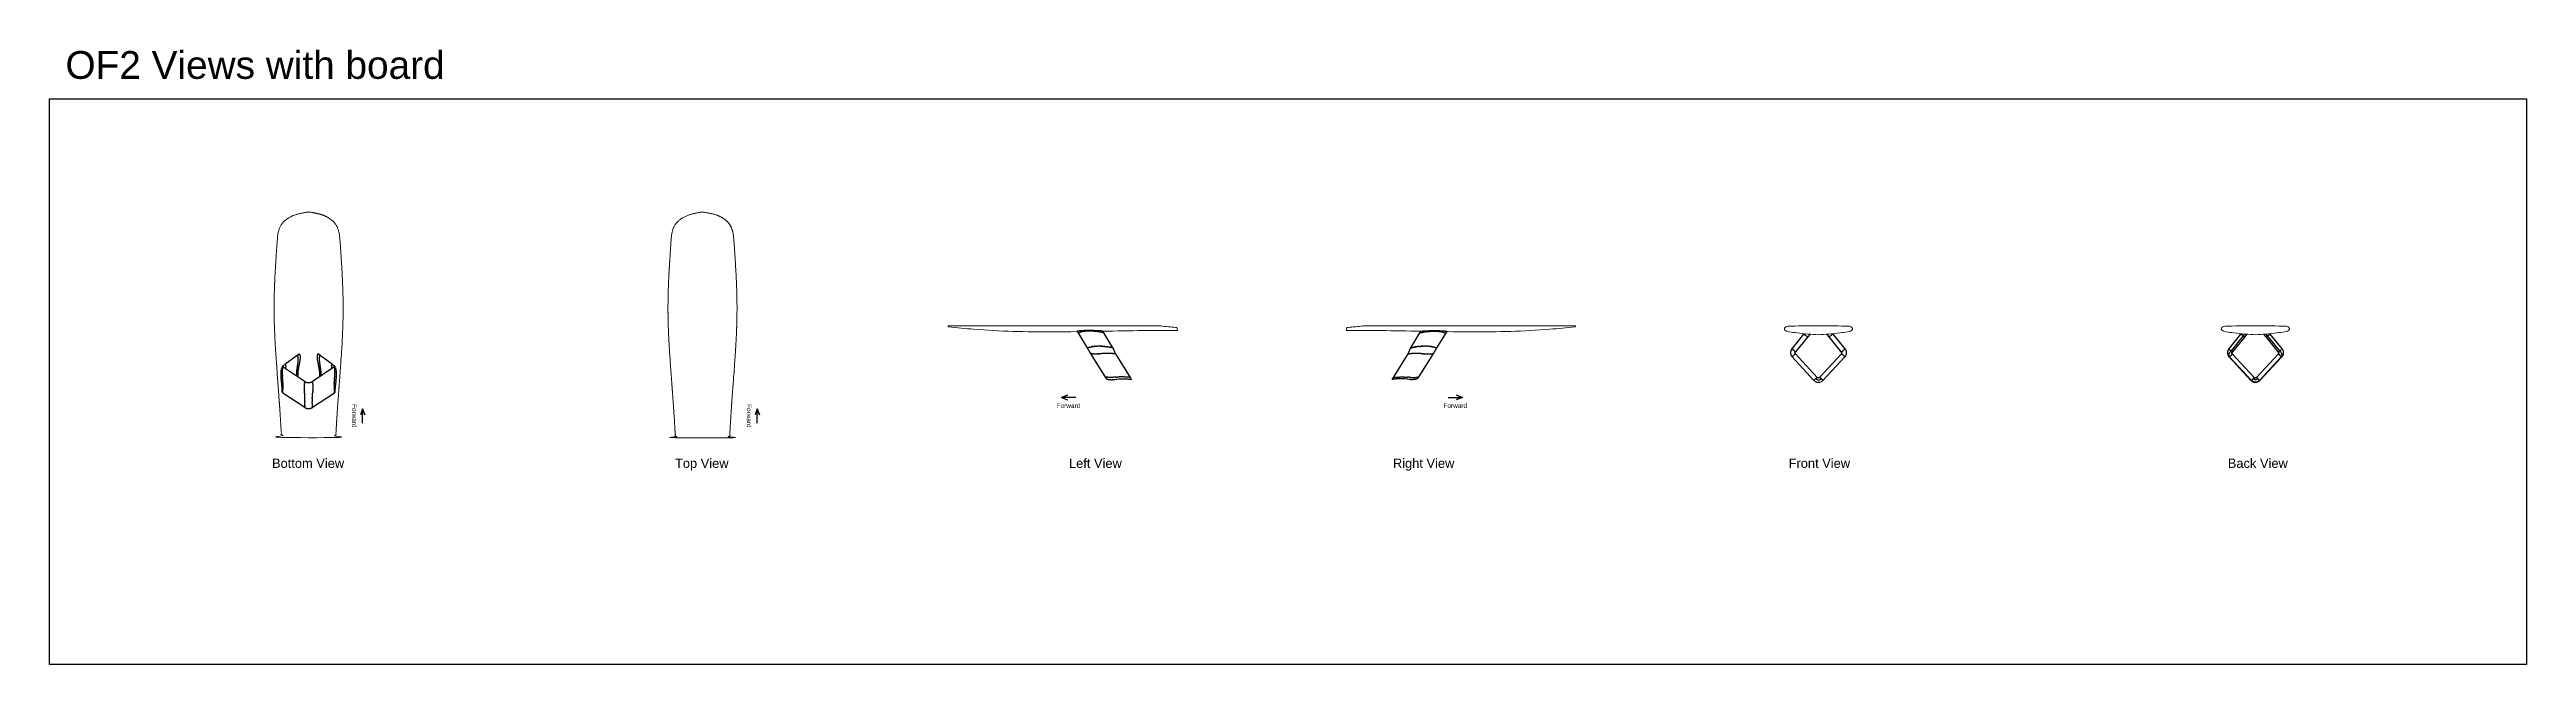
# Model space of a CAD drawing. Header units: millimetres. Extents: x 6152 to 28526, y 1087 to 12861.
# Drawn here: x 6152 to 22303, y 4280 to 8286 of the extents above; entities that cross this region are included whole.
import ezdxf

# ---------------------------------------------------------------- set-up
doc = ezdxf.new("R2010")
doc.units = ezdxf.units.MM
doc.header["$LTSCALE"] = 0.05
doc.layers.add('Board', color=52, linetype='Continuous', lineweight=13)
doc.layers.add('Text', color=8, linetype='Continuous')
doc.styles.get("Standard").update_dxf_attribs({"font": 'arial.ttf'})

msp = doc.modelspace()

# ---------------------------------------------------------------- texts
at = {"layer": 'Text'}
for s, height, p in [('OF2 Views with board', 180.959, (6256, 8095.3)), ('Forward', 30, (12719, 5951.6)), ('Forward', 30, (15241.4, 5951.6)), ('Bottom View', 60, (7602.8, 5561)), ('Top View', 60, (10230.4, 5561)), ('Left View', 60, (12799.4, 5561)), ('Right View', 60, (14911.6, 5561)), ('Front View', 60, (17491.9, 5561)), ('Back View', 60, (20355.5, 5561))]:
    msp.add_text(s, height=height, dxfattribs=at).set_placement(p)
for p in [(8125.5, 5977), (10698.9, 5977)]:
    msp.add_text('Forward', height=30, rotation=270, dxfattribs=at).set_placement(p)

# ---------------------------------------------------------------- linework, layer by layer
for p, q in [((7776.6, 6301.7), (7765.9, 6293.7)), ((7917.2, 6293.7), (7906.6, 6301.7)), ((12851.9, 6450.4), (12860.8, 6435.9)), ((12860.8, 6435.9), (12920.5, 6338)), ((12920.4, 6338.9), (12920.4, 6339)), ((12920.5, 6339), (12920.4, 6339)), ((12920.4, 6338.9), (12920.4, 6338.9)), ((12920.4, 6338.9), (12920.4, 6338.9)), ((12920.4, 6338.9), (12920.4, 6338.9)), ((12920.4, 6338.8), (12920.4, 6338.7)), ((12920.4, 6338.7), (12920.4, 6338.6)), ((12920.4, 6338.6), (12920.4, 6338.6)), ((12920.4, 6338.5), (12920.4, 6338.6)), ((12920.4, 6338.6), (12920.4, 6338.6)), ((12920.4, 6338.5), (12920.4, 6338.5)), ((12920.4, 6338.4), (12920.4, 6338.4)), ((12920.4, 6338.3), (12920.4, 6338.3)), ((12920.4, 6338.1), (12920.4, 6338.2)), ((12920.4, 6338.2), (12920.4, 6338.2)), ((12920.6, 6339.2), (12920.5, 6339)), ((12920.5, 6339), (12920.5, 6339)), ((12920.6, 6339.3), (12920.6, 6339.3)), ((12920.6, 6339.3), (12920.6, 6339.2)), ((12920.6, 6339.3), (12920.6, 6339.3)), ((12920.6, 6339.2), (12920.6, 6339.2)), ((12920.8, 6339.5), (12920.7, 6339.4)), ((12920.8, 6339.5), (12920.8, 6339.6)), ((12920.9, 6339.6), (12920.8, 6339.6)), ((12920.8, 6339.5), (12920.8, 6339.5)), ((12920.8, 6339.5), (12920.8, 6339.5)), ((12920.9, 6339.7), (12921, 6339.7)), ((12920.9, 6339.7), (12920.9, 6339.6)), ((12920.9, 6339.6), (12920.9, 6339.6)), ((12921, 6339.7), (12921, 6339.8)), ((12921, 6339.7), (12921, 6339.7)), ((12921.2, 6339.9), (12921.2, 6340)), ((12921.3, 6340), (12921.2, 6340)), ((12921.3, 6340.1), (12921.3, 6340)), ((12921.3, 6340), (12921.3, 6340)), ((12921.6, 6340.3), (12921.5, 6340.2)), ((12921.6, 6340.3), (12921.7, 6340.4)), ((12922, 6340.6), (12922.1, 6340.7)), ((12922.1, 6340.7), (12922.3, 6340.8)), ((12922.1, 6340.7), (12922.1, 6340.7)), ((12922.4, 6341), (12922.3, 6340.8)), ((12922.4, 6341), (12922.5, 6341)), ((12922.6, 6341.1), (12922.5, 6341)), ((12922.6, 6341.1), (12922.7, 6341.2)), ((12922.7, 6341.2), (12922.8, 6341.2)), ((12922.8, 6341.3), (12922.8, 6341.2)), ((12923.1, 6341.5), (12923.2, 6341.6)), ((12923.1, 6341.5), (12923.1, 6341.5)), ((12923.3, 6341.6), (12923.2, 6341.6)), ((12923.3, 6341.6), (12923.4, 6341.7)), ((12923.4, 6341.7), (12923.5, 6341.8)), ((12923.6, 6341.8), (12923.5, 6341.8)), ((12923.6, 6341.8), (12923.7, 6341.9)), ((12925.2, 6342.8), (12925.2, 6342.9)), ((12925.3, 6342.9), (12925.2, 6342.9)), ((12926.7, 6343.7), (12926.9, 6343.7)), ((12926.7, 6343.7), (12926.7, 6343.6)), ((12928.1, 6344.4), (12928.3, 6344.5)), ((12928.5, 6344.5), (12928.3, 6344.5)), ((12930.3, 6345.3), (12930.1, 6345.3)), ((12931.6, 6345.9), (12931.7, 6345.9)), ((12931.8, 6346), (12931.7, 6345.9)), ((12931.8, 6346), (12931.9, 6346)), ((12932, 6346.1), (12931.9, 6346)), ((12932, 6346.1), (12932.1, 6346.1)), ((12932.2, 6346.2), (12932.1, 6346.1)), ((12932.2, 6346.2), (12932.3, 6346.2)), ((12932.4, 6346.2), (12932.3, 6346.2)), ((12932.4, 6346.2), (12932.5, 6346.3)), ((12932.7, 6346.3), (12932.5, 6346.3)), ((12932.7, 6346.3), (12932.8, 6346.4)), ((12932.9, 6346.4), (12932.8, 6346.4)), ((12932.9, 6346.4), (12933, 6346.5)), ((12933.1, 6346.5), (12933, 6346.5)), ((12933.1, 6346.5), (12933.2, 6346.5)), ((12933.3, 6346.6), (12933.2, 6346.5)), ((12933.3, 6346.6), (12933.4, 6346.6)), ((12933.5, 6346.7), (12933.4, 6346.6)), ((12933.5, 6346.7), (12933.7, 6346.7)), ((12933.8, 6346.7), (12933.7, 6346.7)), ((12933.8, 6346.7), (12933.9, 6346.8)), ((12934, 6346.8), (12933.9, 6346.8)), ((12934, 6346.8), (12934.1, 6346.9)), ((12934.2, 6346.9), (12934.1, 6346.9)), ((12934.2, 6346.9), (12934.4, 6347)), ((12934.4, 6347), (12934.6, 6347.1)), ((12934.7, 6347.1), (12934.6, 6347.1)), ((12934.7, 6347.1), (12934.8, 6347.1)), ((12934.9, 6347.2), (12934.8, 6347.1)), ((12934.9, 6347.2), (12935.1, 6347.2)), ((12935.1, 6347.2), (12935.3, 6347.3)), ((12936.4, 6347.7), (12935.8, 6347.5)), ((12936.4, 6347.7), (12936.5, 6347.7)), ((12936.6, 6347.7), (12936.5, 6347.7)), ((12936.6, 6347.7), (12936.8, 6347.8)), ((12937.1, 6347.9), (12936.8, 6347.8)), ((12937.1, 6347.9), (12937.2, 6347.9)), ((12937.3, 6347.9), (12937.2, 6347.9)), ((12937.3, 6347.9), (12937.5, 6348)), ((12937.7, 6348.1), (12937.5, 6348)), ((12937.7, 6348.1), (12938, 6348.1)), ((12938.1, 6348.2), (12938, 6348.1)), ((12938.1, 6348.2), (12938.2, 6348.2)), ((12938.4, 6348.3), (12938.2, 6348.2)), ((12938.4, 6348.3), (12938.7, 6348.3)), ((12938.6, 6308.4), (13033.9, 6155.3)), ((12938.8, 6348.4), (12938.7, 6348.3)), ((12938.8, 6348.4), (12939, 6348.4)), ((12939.2, 6348.5), (12939, 6348.4)), ((12939.2, 6348.5), (12939.5, 6348.5)), ((12939.5, 6348.6), (12939.7, 6348.6)), ((12939.5, 6348.6), (12939.5, 6348.5)), ((12939.9, 6348.7), (12939.7, 6348.6)), ((12939.9, 6348.7), (12940.2, 6348.7)), ((12940.4, 6307), (12940, 6307.2)), ((12940.3, 6348.8), (12940.2, 6348.7)), ((12940.3, 6348.8), (12940.5, 6348.8)), ((12940.5, 6307), (12940.4, 6307)), ((12940.7, 6348.9), (12940.5, 6348.8)), ((12940.5, 6307), (12940.5, 6307)), ((12940.7, 6348.9), (12941, 6348.9)), ((12941, 6348.9), (12941.2, 6349)), ((12941, 6348.9), (12941, 6348.9)), ((12941.4, 6349), (12941.2, 6349)), ((12941.4, 6349), (12941.7, 6349.1)), ((12941.8, 6349.1), (12941.7, 6349.1)), ((12941.8, 6349.1), (12942, 6349.2)), ((12942.2, 6349.2), (12942, 6349.2)), ((12942.1, 6306.4), (12942.1, 6306.4)), ((12942.3, 6306.4), (12942.1, 6306.4)), ((12942.2, 6349.2), (12942.5, 6349.3)), ((12942.5, 6349.3), (12942.7, 6349.3)), ((12942.5, 6349.3), (12942.5, 6349.3)), ((12942.9, 6349.4), (12942.7, 6349.3)), ((12942.9, 6349.4), (12943.2, 6349.5)), ((12943.3, 6349.5), (12943.2, 6349.5)), ((12943.3, 6349.5), (12943.5, 6349.5)), ((12943.7, 6349.5), (12943.5, 6349.5)), ((12943.7, 6349.5), (12943.8, 6349.6)), ((12944.1, 6306), (12943.7, 6306)), ((12944.1, 6349.6), (12943.8, 6349.6)), ((12944.1, 6349.6), (12944.3, 6349.7)), ((12944.4, 6349.7), (12944.3, 6349.7)), ((12944.4, 6349.7), (12944.8, 6349.8)), ((12945.2, 6349.9), (12944.8, 6349.8)), ((12945.2, 6349.9), (12945.3, 6349.9)), ((12945.6, 6349.9), (12945.3, 6349.9)), ((12945.6, 6349.9), (12945.8, 6350)), ((12946, 6350), (12945.8, 6350)), ((12946, 6350), (12946.3, 6350.1)), ((12946.8, 6350.2), (12946.3, 6350.1)), ((12946.8, 6350.2), (12946.9, 6350.2)), ((12947.1, 6350.2), (12946.9, 6350.2)), ((12947.1, 6350.2), (12947.4, 6350.3)), ((12947.5, 6350.3), (12947.4, 6350.3)), ((12947.5, 6350.3), (12947.9, 6350.4)), ((12948.3, 6350.4), (12947.9, 6350.4)), ((12948.3, 6350.4), (12948.4, 6350.5)), ((12948.7, 6350.5), (12948.4, 6350.5)), ((12948.7, 6350.5), (12948.9, 6350.6)), ((12949.1, 6350.6), (12948.9, 6350.6)), ((12949.1, 6350.6), (12949.5, 6350.6)), ((12949.9, 6350.7), (12949.5, 6350.6)), ((12949.9, 6350.7), (12950, 6350.7)), ((12950.3, 6350.8), (12950, 6350.7)), ((12950.3, 6350.8), (12950.5, 6350.8)), ((12950.7, 6350.8), (12950.5, 6350.8)), ((12950.7, 6350.8), (12951, 6350.9)), ((12951.5, 6351), (12951, 6350.9)), ((12951.5, 6351), (12951.6, 6351)), ((12953.2, 6304.4), (12951.5, 6304.6)), ((12951.9, 6351), (12951.6, 6351)), ((12951.9, 6351), (12952.1, 6351.1)), ((12952.3, 6351.1), (12952.1, 6351.1)), ((12952.3, 6351.1), (12952.6, 6351.2)), ((12953, 6351.2), (12952.6, 6351.2)), ((12953, 6351.2), (12953.2, 6351.2)), ((12953.4, 6351.3), (12953.2, 6351.2)), ((12953.4, 6351.3), (12953.7, 6351.3)), ((12953.8, 6351.3), (12953.7, 6351.3)), ((12953.8, 6351.3), (12954.2, 6351.4)), ((12954.6, 6351.4), (12954.2, 6351.4)), ((12954.9, 6304.2), (12954.4, 6304.2)), ((12954.6, 6351.4), (12954.7, 6351.5)), ((12955, 6351.5), (12954.7, 6351.5)), ((12955, 6304.1), (12954.9, 6304.2)), ((12955, 6351.5), (12955.3, 6351.5)), ((12955.4, 6351.6), (12955.3, 6351.5)), ((12955.4, 6351.6), (12955.8, 6351.6)), ((12956.2, 6351.7), (12955.8, 6351.6)), ((12956.2, 6351.7), (12956.3, 6351.7)), ((12956.6, 6351.7), (12956.3, 6351.7)), ((12956.6, 6351.7), (12956.9, 6351.8)), ((12957, 6351.8), (12956.9, 6351.8)), ((12957, 6351.8), (12957.4, 6351.8)), ((12957.6, 6303.9), (12957, 6303.9)), ((12957.8, 6351.9), (12957.4, 6351.8)), ((12957.6, 6303.9), (12957.6, 6303.9)), ((12957.8, 6351.9), (12957.9, 6351.9)), ((12958.2, 6351.9), (12957.9, 6351.9)), ((12958.2, 6351.9), (12958.5, 6352)), ((12958.6, 6352), (12958.5, 6352)), ((12958.6, 6352), (12959, 6352)), ((12958.7, 6303.8), (12958.6, 6303.8)), ((12959.2, 6303.8), (12958.7, 6303.8)), ((12959.4, 6352.1), (12959, 6352)), ((12959.5, 6303.7), (12959.2, 6303.8)), ((12959.4, 6352.1), (12960.1, 6352.2)), ((12959.7, 6303.7), (12959.5, 6303.7)), ((12960.2, 6303.7), (12959.7, 6303.7)), ((12960.2, 6352.2), (12960.1, 6352.2)), ((12960.2, 6352.2), (12960.6, 6352.2)), ((12960.3, 6303.7), (12960.2, 6303.7)), ((12960.8, 6303.7), (12960.3, 6303.7)), ((12961.1, 6352.3), (12960.6, 6352.2)), ((12960.9, 6303.7), (12960.8, 6303.7)), ((12961, 6303.6), (12960.9, 6303.7)), ((12961.3, 6303.6), (12961, 6303.6)), ((12961.1, 6352.3), (12961.1, 6352.3)), ((12961.5, 6352.3), (12961.1, 6352.3)), ((12961.6, 6303.6), (12961.3, 6303.6)), ((12961.5, 6352.3), (12961.7, 6352.4)), ((12961.9, 6303.6), (12961.6, 6303.6)), ((12961.9, 6352.4), (12961.7, 6352.4)), ((12961.9, 6352.4), (12962.2, 6352.4)), ((12962.3, 6352.4), (12962.2, 6352.4)), ((12962.3, 6352.4), (12962.7, 6352.5)), ((12963.2, 6352.5), (12962.7, 6352.5)), ((12963.2, 6352.5), (12963.3, 6352.5)), ((12963.6, 6352.6), (12963.3, 6352.5)), ((12963.6, 6352.6), (12963.8, 6352.6)), ((12964, 6352.6), (12963.8, 6352.6)), ((12964, 6352.6), (12964.3, 6352.7)), ((12965.3, 6352.8), (12965.4, 6352.8)), ((12965.7, 6352.8), (12965.4, 6352.8)), ((12965.7, 6352.8), (12965.9, 6352.8)), ((12966.1, 6352.8), (12965.9, 6352.8)), ((12966.1, 6352.8), (12966.5, 6352.9)), ((12967.4, 6353), (12967.6, 6353)), ((12967.8, 6353), (12967.6, 6353)), ((12967.8, 6353), (12968.1, 6353)), ((12968.4, 6303.3), (12967.9, 6303.3)), ((12968.4, 6353), (12968.1, 6353)), ((12968.4, 6353), (12968.6, 6353.1)), ((12968.9, 6303.2), (12968.4, 6303.3)), ((12968.9, 6353.1), (12968.6, 6353.1)), ((12968.9, 6353.1), (12969.2, 6353.1)), ((12969, 6303.2), (12968.9, 6303.2)), ((12969.5, 6353.1), (12969.2, 6353.1)), ((12969.5, 6353.1), (12969.7, 6353.1)), ((12970, 6353.2), (12969.7, 6353.1)), ((12970, 6353.2), (12970.3, 6353.2)), ((12970.5, 6353.2), (12970.3, 6353.2)), ((12970.5, 6353.2), (12970.8, 6353.2)), ((12971.1, 6353.2), (12970.8, 6353.2)), ((12971.1, 6353.2), (12971.3, 6353.2)), ((12971.6, 6353.3), (12971.3, 6353.2)), ((12971.6, 6353.3), (12971.9, 6353.3)), ((12972.2, 6353.3), (12971.9, 6353.3)), ((12973.2, 6353.4), (12973, 6353.3)), ((12973.2, 6353.4), (12973.5, 6353.4)), ((12976.5, 6353.5), (12976.9, 6353.5)), ((12977.5, 6353.6), (12976.9, 6353.5)), ((12977.5, 6353.6), (12977.8, 6353.6)), ((12978.1, 6353.6), (12977.8, 6353.6)), ((12978.1, 6353.6), (12978.6, 6353.6)), ((12978.9, 6353.6), (12978.6, 6353.6)), ((12978.9, 6353.6), (12979.5, 6353.6)), ((12979.8, 6353.6), (12979.5, 6353.6)), ((12979.8, 6353.6), (12980.5, 6353.7)), ((12980.5, 6353.7), (12981.2, 6353.7)), ((12981.3, 6353.7), (12981.2, 6353.7)), ((12981.3, 6353.7), (12982, 6353.7)), ((12982.1, 6353.7), (12982.9, 6353.7)), ((12983.8, 6353.7), (12982.9, 6353.7)), ((12984.6, 6353.8), (12983.8, 6353.7)), ((12985.4, 6353.8), (12984.6, 6353.8)), ((12985.7, 6303.4), (12985, 6303.4)), ((12986.2, 6353.8), (12985.5, 6353.8)), ((12986.5, 6303.4), (12985.7, 6303.4)), ((12986.2, 6353.8), (12986.3, 6353.8)), ((12990.6, 6353.8), (12986.3, 6353.8)), ((12988.7, 6303.6), (12988.5, 6303.5)), ((12992.5, 6303.8), (12992.1, 6303.8)), ((12993.3, 6303.8), (12992.5, 6303.8)), ((12993.2, 6353.8), (12992.9, 6353.8)), ((12993.2, 6353.8), (12993.8, 6353.8)), ((12993.5, 6303.8), (12993.3, 6303.8)), ((12994, 6353.8), (12993.8, 6353.8)), ((13000.9, 6353.7), (13001.4, 6353.7)), ((13003.4, 6353.7), (13003.9, 6353.7)), ((13007.3, 6304.7), (13003.6, 6304.5)), ((13005.1, 6353.6), (13005.7, 6353.6)), ((13006, 6353.6), (13005.7, 6353.6)), ((13006, 6353.6), (13006.3, 6353.6)), ((13006.8, 6353.6), (13006.3, 6353.6)), ((13006.8, 6353.6), (13006.9, 6353.6)), ((13007.7, 6353.5), (13006.9, 6353.6)), ((13007.7, 6353.5), (13008.1, 6353.5)), ((13009, 6353.5), (13008.1, 6353.5)), ((13009, 6353.5), (13009.3, 6353.5)), ((13009.4, 6353.5), (13009.3, 6353.5)), ((13009.4, 6353.5), (13009.6, 6353.5)), ((13010.2, 6353.4), (13009.6, 6353.5)), ((13010.2, 6304.9), (13010.1, 6304.9)), ((13010.2, 6353.4), (13010.4, 6353.4)), ((13010.3, 6304.9), (13010.2, 6304.9)), ((13013.9, 6305.1), (13010.3, 6304.9)), ((13010.7, 6353.4), (13010.4, 6353.4)), ((13012, 6353.4), (13011.6, 6353.4)), ((13012, 6353.4), (13012.3, 6353.3)), ((13012.4, 6353.3), (13012.3, 6353.3)), ((13012.4, 6353.3), (13012.9, 6353.3)), ((13013.2, 6353.3), (13012.9, 6353.3)), ((13013.2, 6353.3), (13013.5, 6353.3)), ((13013.7, 6353.3), (13013.5, 6353.3)), ((13013.7, 6353.3), (13014.1, 6353.2)), ((13015, 6305.1), (13013.9, 6305.1)), ((13014.5, 6353.2), (13014.1, 6353.2)), ((13014.5, 6353.2), (13014.7, 6353.2)), ((13014.9, 6353.2), (13014.7, 6353.2)), ((13014.9, 6353.2), (13015.4, 6353.2)), ((13019.9, 6305.4), (13015, 6305.1)), ((13015.6, 6353.1), (13015.4, 6353.2)), ((13015.6, 6353.1), (13016, 6353.1)), ((13016.2, 6353.1), (13016, 6353.1)), ((13017.5, 6353), (13017.2, 6353)), ((13018.8, 6352.9), (13018.4, 6352.9)), ((13018.8, 6352.9), (13019.1, 6352.9)), ((13026.5, 6440.8), (13019.7, 6451.9)), ((13020.4, 6352.8), (13020.9, 6352.7)), ((13021.3, 6352.7), (13020.9, 6352.7)), ((13021.3, 6352.7), (13021.5, 6352.7)), ((13023, 6352.6), (13023.4, 6352.5)), ((13023.3, 6305.6), (13023.1, 6305.6)), ((13023.8, 6352.5), (13023.4, 6352.5)), ((13023.8, 6352.5), (13024, 6352.5)), ((13024.7, 6352.4), (13024, 6352.5)), ((13024.7, 6352.4), (13025.2, 6352.3)), ((13025.5, 6352.3), (13025.2, 6352.3)), ((13025.5, 6352.3), (13025.7, 6352.3)), ((13026.4, 6352.2), (13025.7, 6352.3)), ((13026.4, 6352.2), (13026.5, 6352.2)), ((13027.2, 6352.2), (13026.5, 6352.2)), ((13086.2, 6342.9), (13026.6, 6440.8)), ((13027.2, 6352.2), (13027.7, 6352.1)), ((13027.3, 6305.8), (13027.2, 6305.8)), ((13028.1, 6305.9), (13027.3, 6305.8)), ((13028.1, 6352.1), (13027.7, 6352.1)), ((13028.1, 6352.1), (13028.3, 6352)), ((13028.8, 6352), (13028.3, 6352)), ((13028.8, 6352), (13029.1, 6352)), ((13029.7, 6351.9), (13029.1, 6352)), ((13029.7, 6351.9), (13030.8, 6351.8)), ((13031.4, 6351.7), (13030.8, 6351.8)), ((13031.4, 6351.7), (13032, 6351.7)), ((13032.3, 6351.6), (13032, 6351.7)), ((13032.3, 6351.6), (13033.1, 6351.5)), ((13034, 6351.4), (13033.1, 6351.5)), ((13034, 6351.4), (13034.3, 6351.4)), ((13034.8, 6351.4), (13034.3, 6351.4)), ((13034.8, 6351.4), (13035.5, 6351.3)), ((13035.6, 6351.3), (13035.5, 6351.3)), ((13035.6, 6351.3), (13036.7, 6351.1)), ((13037.1, 6351.1), (13036.7, 6351.1)), ((13037.1, 6351.1), (13037.7, 6351)), ((13038.2, 6351), (13037.7, 6351)), ((13038.2, 6351), (13039.1, 6350.9)), ((13038.6, 6306.2), (13038.6, 6306.2)), ((13039.4, 6306.2), (13038.6, 6306.2)), ((13039.2, 6350.9), (13039.1, 6350.9)), ((13039.2, 6350.9), (13040.3, 6350.7)), ((13040.2, 6306.2), (13039.5, 6306.2)), ((13040.7, 6350.7), (13040.3, 6350.7)), ((13040.7, 6350.7), (13041.4, 6350.6)), ((13041.5, 6350.6), (13042.6, 6350.4)), ((13042.7, 6306.3), (13042.1, 6306.3)), ((13043, 6350.4), (13042.6, 6350.4)), ((13043, 6350.4), (13043.8, 6350.3)), ((13044, 6350.3), (13043.8, 6350.3)), ((13044, 6350.3), (13044.4, 6350.2)), ((13044.9, 6350.2), (13044.4, 6350.2)), ((13044.9, 6350.2), (13045, 6350.1)), ((13045.7, 6350), (13045, 6350.1)), ((13045.7, 6350), (13046.2, 6350)), ((13046.5, 6349.9), (13046.2, 6350)), ((13046.5, 6349.9), (13046.7, 6349.9)), ((13047.4, 6349.8), (13046.7, 6349.9)), ((13047.4, 6349.8), (13047.9, 6349.8)), ((13048.2, 6349.7), (13047.9, 6349.8)), ((13048.2, 6349.7), (13048.5, 6349.7)), ((13049, 6349.6), (13048.5, 6349.7)), ((13049.9, 6349.5), (13049.1, 6349.6)), ((13049.9, 6349.5), (13050.4, 6349.4)), ((13050.7, 6349.4), (13050.4, 6349.4)), ((13050.7, 6349.4), (13051.2, 6349.3)), ((13051.5, 6349.3), (13051.2, 6349.3)), ((13051.5, 6349.3), (13052, 6349.2)), ((13052.2, 6349.2), (13052, 6349.2)), ((13052.2, 6349.2), (13052.6, 6349.1)), ((13053, 6349.1), (13052.6, 6349.1)), ((13053, 6349.1), (13053.5, 6349)), ((13054, 6348.9), (13053.5, 6349)), ((13054, 6348.9), (13054.3, 6348.9)), ((13054.9, 6348.8), (13054.3, 6348.9)), ((13054.9, 6348.8), (13055, 6348.8)), ((13055.7, 6348.7), (13055, 6348.8)), ((13055.7, 6306.3), (13055, 6306.3)), ((13058.2, 6348.3), (13058.9, 6348.2)), ((13059.3, 6348.1), (13058.9, 6348.2)), ((13059.2, 6306.2), (13059, 6306.2)), ((13059.8, 6306.2), (13059.2, 6306.2)), ((13059.3, 6348.1), (13059.6, 6348.1)), ((13059.8, 6348), (13059.6, 6348.1)), ((13059.8, 6348), (13060.4, 6347.9)), ((13060.9, 6347.9), (13060.4, 6347.9)), ((13060.9, 6347.9), (13061.1, 6347.8)), ((13061.4, 6347.8), (13061.1, 6347.8)), ((13061.4, 6347.8), (13061.9, 6347.7)), ((13061.9, 6347.7), (13062.9, 6347.5)), ((13063, 6347.5), (13062.9, 6347.5)), ((13063, 6347.5), (13063.8, 6347.4)), ((13064.1, 6347.3), (13063.8, 6347.4)), ((13064.1, 6347.3), (13064.8, 6347.2)), ((13065.2, 6347.1), (13064.8, 6347.2)), ((13065.2, 6347.1), (13065.3, 6347.1)), ((13065.7, 6347), (13065.3, 6347.1)), ((13065.7, 6347), (13065.8, 6347)), ((13066.2, 6347), (13065.8, 6347)), ((13066.4, 6306), (13065.9, 6306)), ((13067.3, 6346.8), (13066.3, 6346.9)), ((13066.6, 6306), (13066.4, 6306)), ((13067.1, 6305.9), (13066.6, 6306)), ((13067.2, 6305.9), (13067.1, 6305.9)), ((13067.3, 6346.8), (13067.7, 6346.7)), ((13067.8, 6346.7), (13067.7, 6346.7)), ((13067.8, 6346.7), (13068.2, 6346.6)), ((13068.4, 6346.6), (13068.2, 6346.6)), ((13068.4, 6346.6), (13068.7, 6346.5)), ((13068.9, 6346.5), (13068.7, 6346.5)), ((13068.9, 6346.5), (13069.2, 6346.4)), ((13069.4, 6346.4), (13069.2, 6346.4)), ((13069.4, 6346.4), (13069.7, 6346.3)), ((13070, 6346.3), (13069.7, 6346.3)), ((13070, 6346.3), (13070.2, 6346.2)), ((13070.5, 6346.2), (13070.2, 6346.2)), ((13070.5, 6346.2), (13070.6, 6346.2)), ((13071, 6346.1), (13070.6, 6346.2)), ((13071, 6346.1), (13071.1, 6346.1)), ((13071.5, 6346), (13071.1, 6346.1)), ((13072.6, 6345.8), (13071.6, 6346)), ((13072.6, 6345.8), (13073.1, 6345.7)), ((13073.1, 6345.7), (13073.5, 6345.6)), ((13073.7, 6345.6), (13073.5, 6345.6)), ((13073.7, 6345.6), (13074, 6345.5)), ((13074.2, 6345.5), (13074, 6345.5)), ((13074.2, 6345.5), (13074.5, 6345.4)), ((13074.7, 6345.4), (13074.5, 6345.4)), ((13074.7, 6345.4), (13075, 6345.3)), ((13075.2, 6345.3), (13075, 6345.3)), ((13075.2, 6345.3), (13075.5, 6345.2)), ((13075.8, 6345.2), (13075.5, 6345.2)), ((13075.8, 6345.2), (13076, 6345.1)), ((13076.3, 6345), (13076, 6345.1)), ((13076.3, 6345), (13076.4, 6345)), ((13076.8, 6344.9), (13076.4, 6345)), ((13077, 6305.4), (13076.7, 6305.5)), ((13076.8, 6344.9), (13076.9, 6344.9)), ((13077.3, 6344.8), (13076.9, 6344.9)), ((13077.6, 6305.4), (13077, 6305.4)), ((13077.3, 6344.8), (13077.4, 6344.8)), ((13078.4, 6344.6), (13077.4, 6344.8)), ((13078, 6305.4), (13077.6, 6305.4)), ((13078.6, 6305.4), (13078, 6305.4)), ((13078.4, 6344.6), (13078.9, 6344.5)), ((13079.1, 6305.3), (13078.6, 6305.4)), ((13079.4, 6344.4), (13078.9, 6344.5)), ((13079.7, 6305.3), (13079.1, 6305.3)), ((13079.4, 6344.4), (13079.5, 6344.4)), ((13080, 6344.3), (13079.5, 6344.4)), ((13080.1, 6305.3), (13079.7, 6305.3)), ((13080, 6344.3), (13080.1, 6344.3)), ((13080.5, 6344.2), (13080.1, 6344.3)), ((13080.7, 6305.2), (13080.1, 6305.3)), ((13080.5, 6344.2), (13080.6, 6344.1)), ((13081, 6344.1), (13080.6, 6344.1)), ((13081.2, 6305.2), (13080.7, 6305.2)), ((13081, 6344.1), (13081.4, 6344)), ((13081.7, 6305.2), (13081.2, 6305.2)), ((13081.5, 6344), (13081.4, 6344)), ((13081.5, 6344), (13081.7, 6343.9)), ((13082.1, 6343.9), (13081.7, 6343.9)), ((13082.2, 6305.1), (13081.7, 6305.2)), ((13082.1, 6343.9), (13082.1, 6343.8)), ((13082.9, 6343.7), (13082.1, 6343.8)), ((13082.9, 6343.7), (13083.4, 6343.6)), ((13083.7, 6343.6), (13083.4, 6343.6)), ((13083.7, 6343.6), (13083.9, 6343.5)), ((13085.3, 6343.2), (13085.4, 6343.2)), ((13085.3, 6343.2), (13085.3, 6343.2)), ((13085.4, 6343.2), (13085.5, 6343.2)), ((13085.4, 6343.2), (13085.4, 6343.2)), ((13085.5, 6343.2), (13085.6, 6343.2)), ((13085.5, 6343.2), (13085.5, 6343.2)), ((13085.6, 6343.1), (13085.6, 6343.2)), ((13085.6, 6343.1), (13085.7, 6343.1)), ((13085.7, 6343.1), (13085.7, 6343.1)), ((13085.7, 6343.1), (13085.7, 6343.1)), ((13085.8, 6343.1), (13085.7, 6343.1)), ((13085.8, 6343.1), (13085.8, 6343.1)), ((13085.9, 6343.1), (13085.9, 6343)), ((13086, 6343), (13085.9, 6343)), ((13086, 6343), (13086, 6343)), ((13086, 6343), (13086, 6343)), ((13086.1, 6343), (13086.1, 6343)), ((13086.1, 6343), (13086.1, 6343)), ((13086.2, 6342.9), (13086.2, 6342.9)), ((13086.2, 6342.9), (13086.2, 6342.9)), ((13086.2, 6342.9), (13086.2, 6342.9)), ((13086.2, 6342.9), (13086.2, 6342.9)), ((13086.2, 6342.9), (13086.2, 6342.9)), ((13086.2, 6342.9), (13086.2, 6342.9)), ((13088, 6304.8), (13087.5, 6304.8)), ((13095.4, 6322.7), (13095.3, 6322.8)), ((13100.7, 6303.5), (13099.7, 6303.6)), ((13101, 6303.5), (13100.7, 6303.5)), ((13101.6, 6303.4), (13101, 6303.5)), ((13102.1, 6303.3), (13101.6, 6303.4)), ((13103.1, 6303.2), (13102.1, 6303.3)), ((13103.7, 6303.1), (13103.7, 6303.1)), ((13104.2, 6303.2), (13104, 6303.1)), ((13104.3, 6303.3), (13104.2, 6303.2)), ((13104.2, 6303.2), (13104.2, 6303.2)), ((13104.2, 6303.2), (13104.2, 6303.2)), ((13104.2, 6303.2), (13104.2, 6303.2)), ((13104.2, 6303.2), (13104.2, 6303.2)), ((13104.2, 6303.2), (13104.2, 6303.2)), ((13104.2, 6303.2), (13104.2, 6303.2)), ((13199.6, 6150.4), (13104.3, 6303.5)), ((13104.3, 6303.4), (13104.3, 6303.4)), ((13104.3, 6303.4), (13104.3, 6303.4)), ((13104.3, 6303.3), (13104.3, 6303.3)), ((13104.3, 6303.3), (13104.3, 6303.3)), ((13104.3, 6303.3), (13104.3, 6303.3)), ((14914.9, 6150.4), (15010.2, 6303.5)), ((15010.2, 6303.4), (15010.2, 6303.4)), ((15010.2, 6303.4), (15010.2, 6303.4)), ((15010.2, 6303.3), (15010.3, 6303.3)), ((15010.2, 6303.3), (15010.2, 6303.3)), ((15010.3, 6303.3), (15010.3, 6303.2)), ((15010.3, 6303.3), (15010.3, 6303.3)), ((15010.3, 6303.2), (15010.5, 6303.1)), ((15010.3, 6303.2), (15010.3, 6303.2)), ((15010.3, 6303.2), (15010.3, 6303.2)), ((15010.3, 6303.2), (15010.3, 6303.2)), ((15010.3, 6303.2), (15010.3, 6303.2)), ((15010.3, 6303.2), (15010.3, 6303.2)), ((15010.3, 6303.2), (15010.3, 6303.2)), ((15010.8, 6303.1), (15010.8, 6303.1)), ((15011.4, 6303.2), (15012.5, 6303.3)), ((15012.5, 6303.3), (15012.9, 6303.4)), ((15012.9, 6303.4), (15013.5, 6303.5)), ((15013.5, 6303.5), (15013.9, 6303.5)), ((15013.9, 6303.5), (15014.8, 6303.6)), ((15019.1, 6322.7), (15019.2, 6322.8)), ((15026.5, 6304.8), (15027, 6304.8)), ((15028.3, 6342.9), (15088, 6440.8)), ((15028.3, 6342.9), (15028.3, 6342.9)), ((15028.3, 6342.9), (15028.3, 6342.9)), ((15028.3, 6342.9), (15028.3, 6342.9)), ((15028.3, 6342.9), (15028.3, 6342.9)), ((15028.3, 6342.9), (15028.3, 6342.9)), ((15028.3, 6342.9), (15028.3, 6342.9)), ((15028.4, 6343), (15028.4, 6343)), ((15028.4, 6343), (15028.4, 6343)), ((15028.5, 6343), (15028.5, 6343)), ((15028.5, 6343), (15028.6, 6343)), ((15028.5, 6343), (15028.5, 6343)), ((15028.6, 6343.1), (15028.6, 6343)), ((15028.7, 6343.1), (15028.7, 6343.1)), ((15028.7, 6343.1), (15028.8, 6343.1)), ((15028.8, 6343.1), (15028.8, 6343.1)), ((15028.9, 6343.1), (15028.8, 6343.1)), ((15028.8, 6343.1), (15028.8, 6343.1)), ((15029, 6343.2), (15028.9, 6343.2)), ((15028.9, 6343.1), (15028.9, 6343.2)), ((15029.1, 6343.2), (15029, 6343.2)), ((15029, 6343.2), (15029, 6343.2)), ((15029.2, 6343.2), (15029.1, 6343.2)), ((15029.1, 6343.2), (15029.1, 6343.2)), ((15029.2, 6343.2), (15029.2, 6343.2)), ((15030.8, 6343.6), (15030.7, 6343.5)), ((15030.8, 6343.6), (15031.1, 6343.6)), ((15031.6, 6343.7), (15031.1, 6343.6)), ((15031.6, 6343.7), (15032.4, 6343.8)), ((15032.3, 6305.1), (15032.8, 6305.2)), ((15032.4, 6343.9), (15032.4, 6343.8)), ((15032.4, 6343.9), (15032.8, 6343.9)), ((15033, 6344), (15032.8, 6343.9)), ((15032.8, 6305.2), (15033.3, 6305.2)), ((15033, 6344), (15033.1, 6344)), ((15033.5, 6344.1), (15033.1, 6344)), ((15033.3, 6305.2), (15033.8, 6305.2)), ((15033.5, 6344.1), (15033.9, 6344.1)), ((15033.8, 6305.2), (15034.4, 6305.3)), ((15034, 6344.2), (15033.9, 6344.1)), ((15034, 6344.2), (15034.4, 6344.3)), ((15034.5, 6344.3), (15034.4, 6344.3)), ((15034.4, 6305.3), (15034.8, 6305.3)), ((15034.5, 6344.3), (15035, 6344.4)), ((15034.8, 6305.3), (15035.4, 6305.3)), ((15035.1, 6344.4), (15035, 6344.4)), ((15035.1, 6344.4), (15035.6, 6344.5)), ((15035.4, 6305.3), (15035.9, 6305.4)), ((15036.1, 6344.6), (15035.6, 6344.5)), ((15035.9, 6305.4), (15036.5, 6305.4)), ((15036.1, 6344.6), (15037.1, 6344.8)), ((15036.5, 6305.4), (15036.9, 6305.4)), ((15036.9, 6305.4), (15037.5, 6305.4)), ((15037.2, 6344.8), (15037.1, 6344.8)), ((15037.2, 6344.8), (15037.6, 6344.9)), ((15037.5, 6305.4), (15037.8, 6305.5)), ((15037.7, 6344.9), (15037.6, 6344.9)), ((15037.7, 6344.9), (15038.1, 6345)), ((15038.2, 6345), (15038.1, 6345)), ((15038.2, 6345), (15038.6, 6345.1)), ((15038.7, 6345.2), (15038.6, 6345.1)), ((15038.7, 6345.2), (15039, 6345.2)), ((15039.3, 6345.3), (15039, 6345.2)), ((15039.3, 6345.3), (15039.5, 6345.3)), ((15039.8, 6345.4), (15039.5, 6345.3)), ((15039.8, 6345.4), (15040, 6345.4)), ((15040.3, 6345.5), (15040, 6345.4)), ((15040.3, 6345.5), (15040.5, 6345.5)), ((15040.8, 6345.6), (15040.5, 6345.5)), ((15040.8, 6345.6), (15041, 6345.6)), ((15041.4, 6345.7), (15041, 6345.6)), ((15041.9, 6345.8), (15041.4, 6345.7)), ((15041.9, 6345.8), (15042.9, 6346)), ((15043, 6346), (15043.4, 6346.1)), ((15043.5, 6346.1), (15043.4, 6346.1)), ((15043.5, 6346.1), (15043.9, 6346.2)), ((15044, 6346.2), (15043.9, 6346.2)), ((15044, 6346.2), (15044.3, 6346.2)), ((15044.6, 6346.3), (15044.3, 6346.2)), ((15044.6, 6346.3), (15044.8, 6346.3)), ((15045.1, 6346.4), (15044.8, 6346.3)), ((15045.1, 6346.4), (15045.3, 6346.4)), ((15045.6, 6346.5), (15045.3, 6346.4)), ((15045.6, 6346.5), (15045.8, 6346.5)), ((15046.1, 6346.6), (15045.8, 6346.5)), ((15046.1, 6346.6), (15046.3, 6346.6)), ((15046.7, 6346.7), (15046.3, 6346.6)), ((15046.7, 6346.7), (15046.8, 6346.7)), ((15047.2, 6346.8), (15046.8, 6346.7)), ((15047.2, 6346.8), (15048.2, 6346.9)), ((15047.3, 6305.9), (15047.4, 6305.9)), ((15047.4, 6305.9), (15047.9, 6306)), ((15047.9, 6306), (15048.1, 6306)), ((15048.1, 6306), (15048.6, 6306)), ((15048.3, 6347), (15048.7, 6347)), ((15048.8, 6347), (15048.7, 6347)), ((15048.8, 6347), (15049.2, 6347.1)), ((15049.3, 6347.1), (15049.2, 6347.1)), ((15049.3, 6347.1), (15049.7, 6347.2)), ((15050.4, 6347.3), (15049.7, 6347.2)), ((15050.4, 6347.3), (15050.7, 6347.4)), ((15051.5, 6347.5), (15050.7, 6347.4)), ((15051.5, 6347.5), (15051.6, 6347.5)), ((15052.6, 6347.7), (15051.6, 6347.5)), ((15053.1, 6347.8), (15052.6, 6347.7)), ((15053.1, 6347.8), (15053.4, 6347.8)), ((15053.6, 6347.9), (15053.4, 6347.8)), ((15053.6, 6347.9), (15054.1, 6347.9)), ((15054.7, 6348), (15054.1, 6347.9)), ((15054.7, 6348), (15054.9, 6348.1)), ((15054.7, 6306.2), (15055.3, 6306.2)), ((15055.2, 6348.1), (15054.9, 6348.1)), ((15055.2, 6348.1), (15055.7, 6348.2)), ((15055.3, 6306.2), (15055.5, 6306.2)), ((15056.3, 6348.3), (15055.7, 6348.2)), ((15058.8, 6348.7), (15059.5, 6348.8)), ((15058.8, 6306.3), (15059.6, 6306.3)), ((15059.6, 6348.8), (15059.5, 6348.8)), ((15059.6, 6348.8), (15060.2, 6348.9)), ((15060.5, 6348.9), (15060.2, 6348.9)), ((15060.5, 6348.9), (15061, 6349)), ((15061.5, 6349.1), (15061, 6349)), ((15061.5, 6349.1), (15061.9, 6349.1)), ((15062.3, 6349.2), (15061.9, 6349.1)), ((15062.3, 6349.2), (15062.5, 6349.2)), ((15063, 6349.3), (15062.5, 6349.2)), ((15063, 6349.3), (15063.3, 6349.3)), ((15063.8, 6349.4), (15063.3, 6349.3)), ((15063.8, 6349.4), (15064.1, 6349.4)), ((15064.6, 6349.5), (15064.1, 6349.4)), ((15064.6, 6349.5), (15065.4, 6349.6)), ((15065.5, 6349.6), (15066, 6349.7)), ((15066.3, 6349.7), (15066, 6349.7)), ((15066.3, 6349.7), (15066.6, 6349.8)), ((15067.1, 6349.8), (15066.6, 6349.8)), ((15067.1, 6349.8), (15067.8, 6349.9)), ((15068, 6349.9), (15067.8, 6349.9)), ((15068, 6349.9), (15068.4, 6350)), ((15068.8, 6350), (15068.4, 6350)), ((15068.8, 6350), (15069.5, 6350.1)), ((15069.6, 6350.2), (15069.5, 6350.1)), ((15069.6, 6350.2), (15070.1, 6350.2)), ((15070.5, 6350.3), (15070.1, 6350.2)), ((15070.5, 6350.3), (15070.7, 6350.3)), ((15071.6, 6350.4), (15070.7, 6350.3)), ((15071.6, 6350.4), (15071.9, 6350.4)), ((15071.8, 6306.3), (15072.4, 6306.3)), ((15073, 6350.6), (15071.9, 6350.4)), ((15073.8, 6350.7), (15073.1, 6350.6)), ((15073.8, 6350.7), (15074.3, 6350.7)), ((15075.3, 6350.9), (15074.3, 6350.7)), ((15074.3, 6306.2), (15075, 6306.2)), ((15075.1, 6306.2), (15075.9, 6306.2)), ((15075.3, 6350.9), (15075.4, 6350.9)), ((15076.4, 6351), (15075.4, 6350.9)), ((15075.9, 6306.2), (15075.9, 6306.2)), ((15076.4, 6351), (15076.8, 6351)), ((15077.4, 6351.1), (15076.8, 6351)), ((15077.4, 6351.1), (15077.8, 6351.1)), ((15078.9, 6351.3), (15077.8, 6351.1)), ((15078.9, 6351.3), (15079, 6351.3)), ((15079.7, 6351.4), (15079, 6351.3)), ((15079.7, 6351.4), (15080.2, 6351.4)), ((15080.6, 6351.4), (15080.2, 6351.4)), ((15080.6, 6351.4), (15081.4, 6351.5)), ((15175.9, 6308.4), (15080.6, 6155.3)), ((15082.2, 6351.6), (15081.4, 6351.5)), ((15082.2, 6351.6), (15082.6, 6351.7)), ((15083.1, 6351.7), (15082.6, 6351.7)), ((15083.1, 6351.7), (15083.7, 6351.8)), ((15084.8, 6351.9), (15083.7, 6351.8)), ((15084.8, 6351.9), (15085.4, 6352)), ((15085.7, 6352), (15085.4, 6352)), ((15085.7, 6352), (15086.2, 6352)), ((15086.5, 6352.1), (15086.2, 6352)), ((15086.4, 6305.9), (15087.2, 6305.8)), ((15086.5, 6352.1), (15086.8, 6352.1)), ((15087.3, 6352.2), (15086.8, 6352.1)), ((15087.2, 6305.8), (15087.3, 6305.8)), ((15087.3, 6352.2), (15088, 6352.2)), ((15088, 6440.8), (15094.8, 6451.9)), ((15088.1, 6352.2), (15088, 6352.2)), ((15088.1, 6352.2), (15088.8, 6352.3)), ((15089, 6352.3), (15088.8, 6352.3)), ((15089, 6352.3), (15089.3, 6352.3)), ((15089.8, 6352.4), (15089.3, 6352.3)), ((15089.8, 6352.4), (15090.5, 6352.5)), ((15090.7, 6352.5), (15090.5, 6352.5)), ((15090.7, 6352.5), (15091.1, 6352.5)), ((15091.5, 6352.6), (15091.1, 6352.5)), ((15091.2, 6305.6), (15091.4, 6305.6)), ((15093.2, 6352.7), (15093, 6352.7)), ((15093.2, 6352.7), (15093.6, 6352.7)), ((15094.1, 6352.8), (15093.6, 6352.7)), ((15094.7, 6305.4), (15099.5, 6305.1)), ((15095.8, 6352.9), (15095.4, 6352.9)), ((15095.8, 6352.9), (15096.1, 6352.9)), ((15097, 6353), (15097.3, 6353)), ((15098.3, 6353.1), (15098.5, 6353.1)), ((15098.9, 6353.1), (15098.5, 6353.1)), ((15098.9, 6353.1), (15099.2, 6353.2)), ((15099.6, 6353.2), (15099.2, 6353.2)), ((15099.5, 6305.1), (15100.6, 6305.1)), ((15099.6, 6353.2), (15099.8, 6353.2)), ((15100, 6353.2), (15099.8, 6353.2)), ((15100, 6353.2), (15100.4, 6353.2)), ((15100.9, 6353.3), (15100.4, 6353.2)), ((15100.6, 6305.1), (15104.2, 6304.9)), ((15100.9, 6353.3), (15101, 6353.3)), ((15101.3, 6353.3), (15101, 6353.3)), ((15101.3, 6353.3), (15101.6, 6353.3)), ((15102.1, 6353.3), (15101.6, 6353.3)), ((15102.1, 6353.3), (15102.3, 6353.3)), ((15102.6, 6353.4), (15102.3, 6353.3)), ((15102.6, 6353.4), (15102.9, 6353.4)), ((15103.8, 6353.4), (15104.1, 6353.4)), ((15104.3, 6353.4), (15104.1, 6353.4)), ((15104.2, 6304.9), (15104.3, 6304.9)), ((15104.3, 6353.4), (15104.9, 6353.5)), ((15104.3, 6304.9), (15104.4, 6304.9)), ((15105.1, 6353.5), (15104.9, 6353.5)), ((15105.1, 6353.5), (15105.3, 6353.5)), ((15105.5, 6353.5), (15105.3, 6353.5)), ((15105.5, 6353.5), (15106.4, 6353.5)), ((15106.8, 6353.5), (15106.4, 6353.5)), ((15106.8, 6353.5), (15107.6, 6353.6)), ((15107.2, 6304.7), (15110.9, 6304.5)), ((15107.7, 6353.6), (15107.6, 6353.6)), ((15107.7, 6353.6), (15108.2, 6353.6)), ((15108.5, 6353.6), (15108.2, 6353.6)), ((15108.5, 6353.6), (15108.8, 6353.6)), ((15109.4, 6353.6), (15108.8, 6353.6)), ((15111.1, 6353.7), (15110.6, 6353.7)), ((15113.7, 6353.7), (15113.1, 6353.7)), ((15120.5, 6353.8), (15120.7, 6353.8)), ((15121.4, 6353.8), (15120.7, 6353.8)), ((15121, 6303.8), (15121.2, 6303.8)), ((15121.2, 6303.8), (15122, 6303.8)), ((15121.4, 6353.8), (15121.6, 6353.8)), ((15122, 6303.8), (15122.4, 6303.8)), ((15123.9, 6353.8), (15128.2, 6353.8)), ((15125.8, 6303.6), (15126, 6303.5)), ((15128, 6303.4), (15128.8, 6303.4)), ((15128.3, 6353.8), (15128.2, 6353.8)), ((15128.3, 6353.8), (15129, 6353.8)), ((15128.8, 6303.4), (15129.5, 6303.4)), ((15129.1, 6353.8), (15129.9, 6353.8)), ((15130, 6353.8), (15130.7, 6353.7)), ((15130.8, 6353.7), (15131.6, 6353.7)), ((15132.4, 6353.7), (15131.6, 6353.7)), ((15133.2, 6353.7), (15132.5, 6353.7)), ((15133.2, 6353.7), (15133.3, 6353.7)), ((15134, 6353.7), (15133.3, 6353.7)), ((15134.7, 6353.6), (15134, 6353.7)), ((15134.7, 6353.6), (15135, 6353.6)), ((15135.6, 6353.6), (15135, 6353.6)), ((15135.6, 6353.6), (15135.9, 6353.6)), ((15136.4, 6353.6), (15135.9, 6353.6)), ((15136.4, 6353.6), (15136.7, 6353.6)), ((15137.1, 6353.6), (15136.7, 6353.6)), ((15137.1, 6353.6), (15137.6, 6353.5)), ((15138, 6353.5), (15137.6, 6353.5)), ((15141.3, 6353.4), (15141, 6353.4)), ((15141.3, 6353.4), (15141.5, 6353.3)), ((15142.4, 6353.3), (15142.6, 6353.3)), ((15142.9, 6353.3), (15142.6, 6353.3)), ((15142.9, 6353.3), (15143.2, 6353.2)), ((15143.4, 6353.2), (15143.2, 6353.2)), ((15143.4, 6353.2), (15143.7, 6353.2)), ((15144, 6353.2), (15143.7, 6353.2)), ((15144, 6353.2), (15144.2, 6353.2)), ((15144.5, 6353.2), (15144.2, 6353.2)), ((15144.5, 6353.2), (15144.8, 6353.1)), ((15145, 6353.1), (15144.8, 6353.1)), ((15145, 6353.1), (15145.3, 6353.1)), ((15145.6, 6353.1), (15145.3, 6353.1)), ((15145.5, 6303.2), (15145.6, 6303.2)), ((15145.6, 6353.1), (15145.9, 6353.1)), ((15145.6, 6303.2), (15146.1, 6303.3)), ((15146.1, 6353), (15145.9, 6353.1)), ((15146.1, 6353), (15146.4, 6353)), ((15146.1, 6303.3), (15146.6, 6303.3)), ((15146.7, 6353), (15146.4, 6353)), ((15146.7, 6353), (15146.9, 6353)), ((15147.1, 6353), (15146.9, 6353)), ((15148.4, 6352.8), (15148, 6352.9)), ((15148.4, 6352.8), (15148.6, 6352.8)), ((15148.8, 6352.8), (15148.6, 6352.8)), ((15148.8, 6352.8), (15149.1, 6352.8)), ((15149.2, 6352.8), (15149.1, 6352.8)), ((15150.5, 6352.6), (15150.2, 6352.7)), ((15150.5, 6352.6), (15150.7, 6352.6)), ((15150.9, 6352.6), (15150.7, 6352.6)), ((15150.9, 6352.6), (15151.2, 6352.5)), ((15151.3, 6352.5), (15151.2, 6352.5)), ((15151.3, 6352.5), (15151.8, 6352.5)), ((15152.2, 6352.4), (15151.8, 6352.5)), ((15152.2, 6352.4), (15152.3, 6352.4)), ((15152.6, 6352.4), (15152.3, 6352.4)), ((15152.6, 6352.4), (15152.9, 6352.4)), ((15152.6, 6303.6), (15152.9, 6303.6)), ((15153, 6352.3), (15152.9, 6352.4)), ((15152.9, 6303.6), (15153.2, 6303.6)), ((15153, 6352.3), (15153.4, 6352.3)), ((15153.2, 6303.6), (15153.5, 6303.6)), ((15153.5, 6352.3), (15153.4, 6352.3)), ((15153.5, 6352.3), (15153.9, 6352.2)), ((15153.5, 6303.6), (15153.6, 6303.7)), ((15153.6, 6303.7), (15153.7, 6303.7)), ((15153.7, 6303.7), (15154.2, 6303.7)), ((15154.3, 6352.2), (15153.9, 6352.2)), ((15154.2, 6303.7), (15154.3, 6303.7)), ((15154.3, 6352.2), (15154.5, 6352.2)), ((15154.3, 6303.7), (15154.8, 6303.7)), ((15155.1, 6352.1), (15154.5, 6352.2)), ((15154.8, 6303.7), (15155, 6303.7)), ((15155, 6303.7), (15155.3, 6303.8)), ((15155.1, 6352.1), (15155.5, 6352)), ((15155.3, 6303.8), (15155.8, 6303.8)), ((15155.9, 6352), (15155.5, 6352)), ((15155.8, 6303.8), (15155.9, 6303.8)), ((15155.9, 6352), (15156.1, 6352)), ((15156.3, 6351.9), (15156.1, 6352)), ((15156.3, 6351.9), (15156.6, 6351.9)), ((15156.7, 6351.9), (15156.6, 6351.9)), ((15156.7, 6351.9), (15157.1, 6351.8)), ((15156.9, 6303.9), (15157.5, 6303.9)), ((15156.9, 6303.9), (15156.9, 6303.9)), ((15157.5, 6351.8), (15157.1, 6351.8)), ((15157.5, 6351.8), (15157.6, 6351.8)), ((15157.9, 6351.7), (15157.6, 6351.8)), ((15157.9, 6351.7), (15158.2, 6351.7)), ((15158.3, 6351.7), (15158.2, 6351.7)), ((15158.3, 6351.7), (15158.7, 6351.6)), ((15159.1, 6351.6), (15158.7, 6351.6)), ((15159.1, 6351.6), (15159.2, 6351.5)), ((15159.5, 6351.5), (15159.2, 6351.5)), ((15159.5, 6351.5), (15159.8, 6351.5)), ((15159.5, 6304.1), (15159.6, 6304.2)), ((15159.6, 6304.2), (15160.1, 6304.2)), ((15159.9, 6351.4), (15159.8, 6351.5)), ((15159.9, 6351.4), (15160.3, 6351.4)), ((15160.7, 6351.3), (15160.3, 6351.4)), ((15160.7, 6351.3), (15160.8, 6351.3)), ((15161.1, 6351.3), (15160.8, 6351.3)), ((15161.1, 6351.3), (15161.4, 6351.2)), ((15161.3, 6304.4), (15163, 6304.6)), ((15161.5, 6351.2), (15161.4, 6351.2)), ((15161.5, 6351.2), (15161.9, 6351.2)), ((15162.3, 6351.1), (15161.9, 6351.2)), ((15162.3, 6351.1), (15162.4, 6351.1)), ((15162.6, 6351), (15162.4, 6351.1)), ((15162.6, 6351), (15162.9, 6351)), ((15163, 6351), (15162.9, 6351)), ((15163, 6351), (15163.5, 6350.9)), ((15163.8, 6350.8), (15163.5, 6350.9)), ((15163.8, 6350.8), (15164, 6350.8)), ((15164.2, 6350.8), (15164, 6350.8)), ((15164.2, 6350.8), (15164.5, 6350.7)), ((15164.6, 6350.7), (15164.5, 6350.7)), ((15164.6, 6350.7), (15165, 6350.6)), ((15165.4, 6350.6), (15165, 6350.6)), ((15165.4, 6350.6), (15165.6, 6350.6)), ((15165.8, 6350.5), (15165.6, 6350.6)), ((15165.8, 6350.5), (15166.1, 6350.5)), ((15166.2, 6350.4), (15166.1, 6350.5)), ((15166.2, 6350.4), (15166.6, 6350.4)), ((15167, 6350.3), (15166.6, 6350.4)), ((15167, 6350.3), (15167.1, 6350.3)), ((15167.4, 6350.2), (15167.1, 6350.3)), ((15167.4, 6350.2), (15167.6, 6350.2)), ((15167.8, 6350.2), (15167.6, 6350.2)), ((15167.8, 6350.2), (15168.2, 6350.1)), ((15168.5, 6350), (15168.2, 6350.1)), ((15168.5, 6350), (15168.7, 6350)), ((15168.9, 6349.9), (15168.7, 6350)), ((15168.9, 6349.9), (15169.2, 6349.9)), ((15169.3, 6349.9), (15169.2, 6349.9)), ((15169.3, 6349.9), (15169.7, 6349.8)), ((15170.1, 6349.7), (15169.7, 6349.8)), ((15170.1, 6349.7), (15170.2, 6349.7)), ((15170.4, 6349.6), (15170.2, 6349.7)), ((15170.4, 6349.6), (15170.7, 6349.6)), ((15170.5, 6306), (15170.8, 6306)), ((15170.8, 6349.5), (15170.7, 6349.6)), ((15170.8, 6349.5), (15171, 6349.5)), ((15171.2, 6349.5), (15171, 6349.5)), ((15171.2, 6349.5), (15171.3, 6349.5)), ((15171.6, 6349.4), (15171.3, 6349.5)), ((15171.6, 6349.4), (15171.8, 6349.3)), ((15172, 6349.3), (15171.8, 6349.3)), ((15172.3, 6349.2), (15172, 6349.3)), ((15172, 6349.3), (15172, 6349.3)), ((15172.2, 6306.4), (15172.4, 6306.4)), ((15172.3, 6349.2), (15172.5, 6349.2)), ((15172.4, 6306.4), (15172.4, 6306.4)), ((15172.7, 6349.1), (15172.5, 6349.2)), ((15172.7, 6349.1), (15172.8, 6349.1)), ((15173.1, 6349), (15172.8, 6349.1)), ((15173.1, 6349), (15173.3, 6349)), ((15173.5, 6348.9), (15173.3, 6349)), ((15173.8, 6348.9), (15173.5, 6348.9)), ((15173.5, 6348.9), (15173.5, 6348.9)), ((15173.8, 6348.9), (15174.1, 6348.8)), ((15174, 6307), (15174.1, 6307)), ((15174, 6307), (15174, 6307)), ((15174.2, 6348.8), (15174.1, 6348.8)), ((15174.1, 6307), (15174.5, 6307.2)), ((15174.2, 6348.8), (15174.3, 6348.7)), ((15174.6, 6348.7), (15174.3, 6348.7)), ((15174.6, 6348.7), (15174.8, 6348.6)), ((15175, 6348.6), (15174.8, 6348.6)), ((15175, 6348.6), (15175.1, 6348.5)), ((15175.3, 6348.5), (15175.1, 6348.5)), ((15175.3, 6348.5), (15175.5, 6348.4)), ((15175.7, 6348.4), (15175.5, 6348.4)), ((15175.7, 6348.4), (15175.8, 6348.3)), ((15176.1, 6348.3), (15175.8, 6348.3)), ((15176.1, 6348.3), (15176.3, 6348.2)), ((15176.4, 6348.2), (15176.3, 6348.2)), ((15176.4, 6348.2), (15176.5, 6348.1)), ((15176.8, 6348.1), (15176.5, 6348.1)), ((15176.8, 6348.1), (15177, 6348)), ((15177.2, 6347.9), (15177, 6348)), ((15177.2, 6347.9), (15177.3, 6347.9)), ((15177.4, 6347.9), (15177.3, 6347.9)), ((15177.4, 6347.9), (15177.8, 6347.8)), ((15177.9, 6347.7), (15177.8, 6347.8)), ((15177.9, 6347.7), (15178, 6347.7)), ((15178.1, 6347.7), (15178, 6347.7)), ((15178.1, 6347.7), (15178.7, 6347.5)), ((15179.4, 6347.2), (15179.2, 6347.3)), ((15179.6, 6347.2), (15179.4, 6347.2)), ((15179.6, 6347.2), (15179.7, 6347.1)), ((15179.8, 6347.1), (15179.7, 6347.1)), ((15179.8, 6347.1), (15179.9, 6347.1)), ((15180.1, 6347), (15179.9, 6347.1)), ((15180.3, 6346.9), (15180.1, 6347)), ((15180.3, 6346.9), (15180.4, 6346.9)), ((15180.5, 6346.8), (15180.4, 6346.9)), ((15180.5, 6346.8), (15180.6, 6346.8)), ((15180.7, 6346.7), (15180.6, 6346.8)), ((15180.7, 6346.7), (15180.8, 6346.7)), ((15181, 6346.7), (15180.8, 6346.7)), ((15181, 6346.7), (15181.1, 6346.6)), ((15181.2, 6346.6), (15181.1, 6346.6)), ((15181.2, 6346.6), (15181.3, 6346.5)), ((15181.4, 6346.5), (15181.3, 6346.5)), ((15181.4, 6346.5), (15181.5, 6346.5)), ((15181.6, 6346.4), (15181.5, 6346.5)), ((15181.6, 6346.4), (15181.7, 6346.4)), ((15181.8, 6346.3), (15181.7, 6346.4)), ((15181.8, 6346.3), (15182, 6346.3)), ((15182.1, 6346.2), (15182, 6346.3)), ((15182.1, 6346.2), (15182.2, 6346.2)), ((15182.3, 6346.2), (15182.2, 6346.2)), ((15182.3, 6346.2), (15182.4, 6346.1)), ((15182.5, 6346.1), (15182.4, 6346.1)), ((15182.5, 6346.1), (15182.7, 6346)), ((15182.7, 6346), (15182.7, 6346)), ((15182.7, 6346), (15182.8, 6345.9)), ((15182.9, 6345.9), (15182.8, 6345.9)), ((15184.2, 6345.3), (15184.4, 6345.3)), ((15186, 6344.5), (15186.2, 6344.5)), ((15186.4, 6344.4), (15186.2, 6344.5)), ((15187.8, 6343.7), (15187.6, 6343.7)), ((15187.8, 6343.7), (15187.8, 6343.6)), ((15189.2, 6342.9), (15189.3, 6342.9)), ((15189.3, 6342.8), (15189.3, 6342.9)), ((15190.9, 6341.8), (15190.8, 6341.9)), ((15190.9, 6341.8), (15191, 6341.8)), ((15191.1, 6341.7), (15191, 6341.8)), ((15191.2, 6341.6), (15191.1, 6341.7)), ((15191.2, 6341.6), (15191.3, 6341.6)), ((15191.4, 6341.5), (15191.3, 6341.6)), ((15191.4, 6341.5), (15191.4, 6341.5)), ((15191.7, 6341.3), (15191.7, 6341.2)), ((15191.8, 6341.2), (15191.7, 6341.2)), ((15192, 6341.1), (15191.8, 6341.2)), ((15192, 6341.1), (15192, 6341)), ((15192.1, 6341), (15192, 6341)), ((15192.1, 6341), (15192.2, 6340.8)), ((15192.4, 6340.7), (15192.2, 6340.8)), ((15192.5, 6340.6), (15192.4, 6340.7)), ((15192.4, 6340.7), (15192.4, 6340.7)), ((15192.9, 6340.3), (15192.8, 6340.4)), ((15192.9, 6340.3), (15193, 6340.2)), ((15193.2, 6340.1), (15193.2, 6340)), ((15193.2, 6340), (15193.2, 6340)), ((15193.2, 6340), (15193.3, 6340)), ((15193.3, 6339.9), (15193.3, 6340)), ((15193.5, 6339.7), (15193.5, 6339.8)), ((15193.6, 6339.7), (15193.5, 6339.7)), ((15193.5, 6339.7), (15193.5, 6339.7)), ((15193.6, 6339.7), (15193.6, 6339.6)), ((15193.6, 6339.6), (15193.6, 6339.6)), ((15193.6, 6339.6), (15193.7, 6339.6)), ((15193.7, 6339.5), (15193.7, 6339.6)), ((15193.8, 6339.5), (15193.7, 6339.5)), ((15193.7, 6339.5), (15193.7, 6339.5)), ((15193.8, 6339.5), (15193.8, 6339.4)), ((15193.9, 6339.3), (15193.9, 6339.3)), ((15193.9, 6339.3), (15193.9, 6339.2)), ((15193.9, 6339.3), (15193.9, 6339.3)), ((15194, 6339.2), (15193.9, 6339.2)), ((15253.7, 6435.9), (15194, 6338)), ((15194, 6339.2), (15194, 6339)), ((15194, 6339), (15194, 6339)), ((15194, 6339), (15194.1, 6339)), ((15194.1, 6338.9), (15194.1, 6339)), ((15194.1, 6338.9), (15194.1, 6338.9)), ((15194.1, 6338.9), (15194.1, 6338.9)), ((15194.1, 6338.9), (15194.1, 6338.9)), ((15194.1, 6338.8), (15194.1, 6338.7)), ((15194.1, 6338.7), (15194.1, 6338.6)), ((15194.2, 6338.6), (15194.1, 6338.6)), ((15194.2, 6338.4), (15194.1, 6338.4)), ((15194.1, 6338.3), (15194.1, 6338.3)), ((15194.1, 6338.1), (15194.1, 6338.2)), ((15194.1, 6338.2), (15194.1, 6338.2)), ((15194.2, 6338.5), (15194.2, 6338.6)), ((15194.2, 6338.6), (15194.2, 6338.6)), ((15194.2, 6338.5), (15194.2, 6338.5)), ((15262.6, 6450.4), (15253.7, 6435.9)), ((17504.7, 6312.3), (17504.7, 6312.6)), ((17512.4, 6335), (17591.8, 6432.9)), ((17512.4, 6335), (17512.4, 6335)), ((17512.4, 6335), (17512.4, 6335)), ((17512.4, 6335), (17512.4, 6335)), ((17512.5, 6335), (17512.4, 6335)), ((17512.4, 6335), (17512.4, 6335)), ((17512.4, 6335), (17512.4, 6335)), ((17512.4, 6335), (17512.4, 6335)), ((17512.4, 6335), (17512.4, 6335)), ((17512.5, 6335), (17512.5, 6334.9)), ((17512.5, 6334.9), (17512.5, 6334.9)), ((17512.5, 6334.9), (17512.5, 6334.9)), ((17512.5, 6334.9), (17512.5, 6334.9)), ((17512.5, 6334.9), (17512.6, 6334.9)), ((17512.5, 6334.9), (17512.5, 6334.9)), ((17512.5, 6334.9), (17512.5, 6334.9)), ((17512.6, 6334.9), (17512.6, 6334.8)), ((17512.6, 6334.9), (17512.6, 6334.9)), ((17512.6, 6334.8), (17512.6, 6334.8)), ((17512.7, 6334.8), (17512.6, 6334.8)), ((17512.6, 6334.8), (17512.6, 6334.8)), ((17512.7, 6334.8), (17512.7, 6334.8)), ((17512.7, 6334.8), (17512.7, 6334.8)), ((17512.7, 6334.8), (17512.7, 6334.8)), ((17512.8, 6334.7), (17512.8, 6334.7)), ((17512.8, 6334.7), (17512.8, 6334.7)), ((17512.8, 6334.7), (17513, 6334.5)), ((17513, 6334.5), (17513, 6334.5)), ((17513.1, 6334.5), (17513.1, 6334.5)), ((17513.2, 6334.4), (17513.1, 6334.5)), ((17513.2, 6334.4), (17513.2, 6334.4)), ((17513.3, 6334.4), (17513.2, 6334.4)), ((17513.2, 6334.4), (17513.2, 6334.4)), ((17513.3, 6334.4), (17513.3, 6334.3)), ((17513.3, 6334.3), (17513.3, 6334.3)), ((17513.4, 6334.3), (17513.3, 6334.3)), ((17513.3, 6334.3), (17513.3, 6334.3)), ((17513.4, 6334.2), (17513.4, 6334.3)), ((17513.4, 6334.3), (17513.4, 6334.3)), ((17513.5, 6334.2), (17513.4, 6334.2)), ((17513.4, 6334.2), (17513.4, 6334.2)), ((17513.5, 6334.2), (17513.5, 6334.2)), ((17513.5, 6334.2), (17513.6, 6334.1)), ((17513.5, 6334.2), (17513.5, 6334.2)), ((17513.6, 6334.1), (17513.6, 6334.1)), ((17513.7, 6334.1), (17513.6, 6334.1)), ((17513.6, 6334.1), (17513.6, 6334.1)), ((17513.7, 6334.1), (17513.7, 6334)), ((17513.7, 6334), (17513.8, 6334)), ((17513.8, 6334), (17513.8, 6334)), ((17513.8, 6334), (17513.8, 6333.9)), ((17513.9, 6333.9), (17513.8, 6333.9)), ((17513.9, 6333.9), (17513.9, 6333.9)), ((17513.9, 6333.9), (17514, 6333.8)), ((17514, 6333.8), (17514.1, 6333.8)), ((17514.1, 6333.8), (17514.1, 6333.8)), ((17514.1, 6333.8), (17514.1, 6333.7)), ((17514.2, 6333.7), (17514.1, 6333.7)), ((17514.2, 6333.7), (17514.2, 6333.6)), ((17514.2, 6333.6), (17514.2, 6333.6)), ((17514.2, 6333.6), (17514.3, 6333.6)), ((17514.3, 6333.6), (17514.4, 6333.5)), ((17514.4, 6333.5), (17514.4, 6333.5)), ((17514.5, 6333.4), (17514.4, 6333.5)), ((17514.4, 6333.5), (17514.4, 6333.5)), ((17514.6, 6333.4), (17514.5, 6333.4)), ((17514.8, 6333.3), (17514.6, 6333.3)), ((17514.8, 6333.2), (17514.8, 6333.2)), ((17514.8, 6333.2), (17514.9, 6333.1)), ((17515, 6333.1), (17515, 6333.1)), ((17515, 6333.1), (17515.1, 6333)), ((17515.1, 6333), (17515.1, 6333)), ((17515.1, 6333), (17515.2, 6332.9)), ((17515.3, 6332.8), (17515.3, 6332.9)), ((17515.3, 6332.8), (17515.4, 6332.8)), ((17515.4, 6332.8), (17515.4, 6332.8)), ((17515.4, 6332.8), (17515.5, 6332.7)), ((17515.5, 6332.7), (17515.6, 6332.7)), ((17515.6, 6332.6), (17515.7, 6332.5)), ((17515.7, 6332.5), (17515.7, 6332.5)), ((17515.7, 6332.5), (17515.8, 6332.5)), ((17515.9, 6332.4), (17515.9, 6332.4)), ((17515.9, 6332.4), (17516, 6332.3)), ((17516, 6332.3), (17516, 6332.3)), ((17516, 6332.3), (17516.1, 6332.2)), ((17516.2, 6332.1), (17516.2, 6332.2)), ((17516.2, 6332.1), (17516.4, 6332.1)), ((17516.4, 6332.1), (17516.4, 6332.1)), ((17516.4, 6332.1), (17516.4, 6332)), ((17516.6, 6331.9), (17516.5, 6331.9)), ((17516.6, 6331.9), (17516.7, 6331.8)), ((17516.7, 6331.8), (17516.7, 6331.8)), ((17516.7, 6331.8), (17516.8, 6331.7)), ((17517, 6331.6), (17517.1, 6331.5)), ((17517.1, 6331.5), (17517.1, 6331.5)), ((17517.5, 6331.2), (17517.5, 6331.2)), ((17517.5, 6331.2), (17517.6, 6331.2)), ((17517.7, 6331), (17517.9, 6330.9)), ((17517.9, 6330.9), (17517.9, 6330.9)), ((17517.9, 6330.9), (17518, 6330.9)), ((17518.2, 6330.7), (17518.1, 6330.8)), ((17518.4, 6330.5), (17518.3, 6330.6)), ((17518.6, 6330.4), (17518.5, 6330.4)), ((17518.8, 6330.2), (17518.7, 6330.3)), ((17519.1, 6330), (17519, 6330.1)), ((17519.1, 6330), (17519.1, 6330)), ((17519.3, 6329.8), (17519.2, 6329.9)), ((17519.5, 6329.7), (17519.4, 6329.8)), ((17519.6, 6329.6), (17519.5, 6329.7)), ((17519.7, 6329.6), (17519.6, 6329.6)), ((17519.6, 6329.6), (17519.6, 6329.6)), ((17519.9, 6329.4), (17519.8, 6329.5)), ((17520.2, 6329.2), (17520, 6329.3)), ((17520.3, 6329.1), (17520.2, 6329.2)), ((17520.2, 6329.2), (17520.2, 6329.2)), ((17520.4, 6329), (17520.3, 6329.1)), ((17520.6, 6328.9), (17520.5, 6329)), ((17520.7, 6328.8), (17520.6, 6328.9)), ((17520.7, 6328.8), (17521.1, 6328.5)), ((17521.2, 6328.5), (17521.1, 6328.5)), ((17521.2, 6328.5), (17521.3, 6328.4)), ((17521.3, 6328.4), (17521.3, 6328.4)), ((17521.3, 6328.4), (17521.4, 6328.3)), ((17521.4, 6328.3), (17521.5, 6328.2)), ((17521.5, 6328.2), (17521.6, 6328.1)), ((17521.7, 6328), (17521.6, 6328.1)), ((17521.7, 6328), (17521.8, 6328)), ((17523, 6327.1), (17522.9, 6327.1)), ((17523, 6327.1), (17523.7, 6326.6)), ((17523.8, 6326.5), (17523.7, 6326.6)), ((17524.8, 6325.7), (17523.9, 6326.4)), ((17525, 6325.6), (17525.9, 6324.9)), ((17525.9, 6324.9), (17525.9, 6324.9)), ((17526.9, 6324.1), (17526, 6324.8)), ((17527.1, 6324), (17528.3, 6323.1)), ((17528.5, 6323), (17528.5, 6323)), ((17528.7, 6322.8), (17528.8, 6322.8)), ((17528.9, 6298.4), (17529.2, 6298.8)), ((17529.2, 6322.5), (17529, 6322.6)), ((17529.2, 6298.8), (17530.3, 6299.7)), ((17529.4, 6322.3), (17529.3, 6322.3)), ((17529.4, 6322.3), (17529.5, 6322.2)), ((17529.6, 6322.2), (17529.8, 6322)), ((17529.8, 6322), (17529.8, 6322)), ((17529.8, 6322), (17529.9, 6321.9)), ((17530, 6321.8), (17530.4, 6321.6)), ((17530.3, 6299.7), (17530.4, 6299.8)), ((17530.4, 6299.8), (17530.5, 6299.9)), ((17530.8, 6321.3), (17530.5, 6321.5)), ((17530.8, 6321.3), (17530.8, 6321.2)), ((17530.9, 6321.2), (17530.9, 6321.1)), ((17531, 6321.1), (17530.9, 6321.1)), ((17531, 6321.1), (17531.2, 6321)), ((17531.2, 6320.9), (17531.3, 6320.9)), ((17531.3, 6320.9), (17531.4, 6320.8)), ((17531.4, 6320.8), (17531.4, 6320.8)), ((17531.6, 6320.6), (17531.5, 6320.7)), ((17531.8, 6320.5), (17531.7, 6320.5)), ((17531.9, 6320.5), (17531.9, 6320.4)), ((17532, 6320.4), (17532.2, 6320.2)), ((17532.8, 6319.7), (17532.4, 6320)), ((17532.8, 6319.7), (17533.3, 6319.3)), ((17533.1, 6302), (17533.3, 6302.2)), ((17533.3, 6302.2), (17533.6, 6302.4)), ((17533.7, 6319), (17533.4, 6319.3)), ((17533.4, 6319.3), (17533.4, 6319.3)), ((17533.6, 6302.4), (17533.7, 6302.4)), ((17533.7, 6302.5), (17533.7, 6302.5)), ((17533.7, 6302.4), (17533.7, 6302.5)), ((17534.2, 6318.7), (17534, 6318.9)), ((17534.4, 6318.5), (17534.5, 6318.5)), ((17534.5, 6318.5), (17534.5, 6318.5)), ((17534.6, 6318.4), (17534.5, 6318.4)), ((17534.5, 6303.1), (17534.6, 6303.2)), ((17534.6, 6303.2), (17534.8, 6303.3)), ((17534.7, 6318.3), (17534.7, 6318.3)), ((17534.8, 6318.3), (17534.7, 6318.3)), ((17534.7, 6318.3), (17534.7, 6318.3)), ((17534.8, 6318.2), (17534.8, 6318.2)), ((17534.8, 6318.2), (17534.9, 6318.2)), ((17534.8, 6303.3), (17534.9, 6303.3)), ((17534.9, 6318.2), (17534.9, 6318.2)), ((17535, 6318.1), (17534.9, 6318.1)), ((17534.9, 6303.4), (17535, 6303.4)), ((17534.9, 6303.3), (17534.9, 6303.4)), ((17535, 6318.1), (17535, 6318.1)), ((17535, 6318.1), (17535.1, 6318)), ((17535, 6318.1), (17535, 6318.1)), ((17535, 6303.4), (17535.1, 6303.5)), ((17535, 6303.4), (17535, 6303.4)), ((17535, 6303.4), (17535, 6303.4)), ((17535.1, 6318), (17535.1, 6318)), ((17535.1, 6318), (17535.2, 6318)), ((17535.1, 6303.5), (17535.2, 6303.6)), ((17535.1, 6303.5), (17535.1, 6303.5)), ((17535.1, 6303.5), (17535.1, 6303.5)), ((17535.2, 6317.9), (17535.2, 6318)), ((17535.2, 6317.9), (17535.2, 6317.9)), ((17535.2, 6317.9), (17535.3, 6317.9)), ((17535.2, 6303.6), (17535.2, 6303.6)), ((17535.2, 6303.6), (17535.3, 6303.6)), ((17535.2, 6303.6), (17535.2, 6303.6)), ((17535.3, 6317.9), (17535.3, 6317.9)), ((17535.4, 6317.8), (17535.3, 6317.9)), ((17535.5, 6317.7), (17535.4, 6317.8)), ((17535.4, 6317.8), (17535.4, 6317.8)), ((17535.4, 6303.7), (17535.4, 6303.7)), ((17535.5, 6317.7), (17535.5, 6317.7)), ((17535.5, 6317.7), (17535.5, 6317.7)), ((17535.5, 6317.7), (17535.5, 6317.7)), ((17535.5, 6303.7), (17535.5, 6303.7)), ((17535.6, 6317.7), (17535.6, 6317.6)), ((17535.7, 6317.6), (17535.6, 6317.6)), ((17535.6, 6317.6), (17535.6, 6317.6)), ((17535.7, 6317.6), (17535.7, 6317.5)), ((17535.8, 6317.5), (17535.7, 6317.5)), ((17535.7, 6303.8), (17535.7, 6303.7)), ((17535.7, 6303.8), (17535.7, 6303.8)), ((17535.7, 6303.8), (17535.7, 6303.8)), ((17535.7, 6303.7), (17678.4, 6150.7)), ((17535.8, 6317.5), (17535.8, 6317.5)), ((17536, 6317.4), (17536, 6317.3)), ((17536, 6317.3), (17536, 6317.3)), ((17536, 6317.3), (17536, 6317.3)), ((17536.1, 6317.3), (17536.1, 6317.2)), ((17536.1, 6317.2), (17536.1, 6317.2)), ((17536.1, 6317.2), (17536.2, 6317.2)), ((17536.2, 6317.1), (17536.3, 6317.1)), ((17536.3, 6317.1), (17536.3, 6317.1)), ((17536.4, 6317), (17536.3, 6317.1)), ((17536.3, 6317.1), (17536.3, 6317.1)), ((17536.5, 6316.9), (17536.4, 6317)), ((17536.4, 6317), (17536.4, 6317)), ((17536.5, 6316.9), (17536.6, 6316.9)), ((17537.5, 6316.2), (17536.6, 6316.9)), ((17536.6, 6316.9), (17537.5, 6316.2)), ((17537.5, 6316.2), (17537.5, 6316.2)), ((17537.5, 6316.2), (17537.5, 6316.2)), ((17537.5, 6316.2), (17537.6, 6316.1)), ((17537.6, 6316.1), (17537.6, 6316.1)), ((17537.6, 6316.1), (17537.6, 6316.1)), ((17537.6, 6316.1), (17537.6, 6316.1)), ((17537.6, 6316.1), (17537.6, 6316.1)), ((17537.7, 6316.1), (17537.6, 6316.1)), ((17537.6, 6316.1), (17537.6, 6316.1)), ((17617.1, 6413.9), (17537.7, 6316)), ((17537.7, 6316.1), (17537.7, 6316.1)), ((17537.7, 6316.1), (17537.7, 6316.1)), ((17537.7, 6316.1), (17537.7, 6316)), ((17537.7, 6316.1), (17537.7, 6316.1)), ((17537.7, 6316.1), (17537.7, 6316.1)), ((17537.7, 6316), (17537.7, 6316)), ((17537.7, 6316), (17537.7, 6316)), ((17537.7, 6316), (17537.7, 6316)), ((17537.7, 6316), (17537.7, 6316)), ((17537.7, 6316), (17537.7, 6316)), ((17591.8, 6432.9), (17593.9, 6435.4)), ((17615.9, 6414.8), (17617.1, 6413.9)), ((17631.3, 6431.5), (17617.1, 6413.9)), ((17694.2, 6150.7), (17836.9, 6303.7)), ((17755.5, 6413.9), (17741.4, 6431.3)), ((17756.7, 6414.8), (17755.5, 6413.9)), ((17834.9, 6316), (17755.5, 6413.9)), ((17778.9, 6435.2), (17780.8, 6432.9)), ((17780.8, 6432.9), (17860.2, 6335)), ((17834.9, 6316.1), (17834.9, 6316.1)), ((17834.9, 6316.1), (17834.9, 6316.1)), ((17834.9, 6316.1), (17834.9, 6316)), ((17834.9, 6316.1), (17834.9, 6316.1)), ((17834.9, 6316.1), (17834.9, 6316.1)), ((17834.9, 6316.1), (17834.9, 6316.1)), ((17834.9, 6316.1), (17835, 6316.1)), ((17834.9, 6316), (17834.9, 6316)), ((17834.9, 6316), (17834.9, 6316)), ((17834.9, 6316), (17834.9, 6316)), ((17834.9, 6316), (17834.9, 6316)), ((17834.9, 6316), (17834.9, 6316)), ((17835, 6316.2), (17835, 6316.1)), ((17835, 6316.2), (17835.1, 6316.2)), ((17835, 6316.1), (17835, 6316.1)), ((17835, 6316.1), (17835, 6316.1)), ((17835, 6316.1), (17835, 6316.1)), ((17835, 6316.1), (17835, 6316.1)), ((17836, 6316.9), (17835.1, 6316.2)), ((17835.1, 6316.2), (17836, 6316.9)), ((17835.1, 6316.2), (17835.1, 6316.2)), ((17836.1, 6316.9), (17836, 6316.9)), ((17836.1, 6316.9), (17836.2, 6317)), ((17836.2, 6317), (17836.3, 6317.1)), ((17836.2, 6317), (17836.2, 6317)), ((17836.4, 6317.1), (17836.3, 6317.1)), ((17836.3, 6317.1), (17836.3, 6317.1)), ((17836.3, 6317.1), (17836.3, 6317.1)), ((17836.5, 6317.2), (17836.4, 6317.2)), ((17836.6, 6317.3), (17836.5, 6317.3)), ((17836.5, 6317.3), (17836.5, 6317.2)), ((17836.5, 6317.2), (17836.5, 6317.2)), ((17836.6, 6317.4), (17836.6, 6317.3)), ((17836.6, 6317.3), (17836.6, 6317.3)), ((17836.9, 6317.6), (17836.8, 6317.5)), ((17836.8, 6317.5), (17836.8, 6317.5)), ((17836.8, 6317.5), (17836.8, 6317.5)), ((17837, 6317.6), (17836.9, 6317.6)), ((17836.9, 6317.6), (17836.9, 6317.6)), ((17836.9, 6303.8), (17836.9, 6303.8)), ((17836.9, 6303.8), (17836.9, 6303.8)), ((17836.9, 6303.8), (17836.9, 6303.7)), ((17837.1, 6317.7), (17837, 6317.7)), ((17837, 6317.7), (17837, 6317.6)), ((17837.1, 6317.7), (17837.2, 6317.8)), ((17837.1, 6317.7), (17837.1, 6317.7)), ((17837.1, 6317.7), (17837.1, 6317.7)), ((17837.1, 6303.7), (17837.1, 6303.7)), ((17837.2, 6317.8), (17837.3, 6317.9)), ((17837.2, 6317.8), (17837.2, 6317.8)), ((17837.2, 6303.7), (17837.2, 6303.7)), ((17837.3, 6317.9), (17837.3, 6317.9)), ((17837.3, 6317.9), (17837.3, 6317.9)), ((17837.3, 6317.9), (17837.4, 6317.9)), ((17837.4, 6303.6), (17837.3, 6303.6)), ((17837.5, 6318), (17837.4, 6318)), ((17837.4, 6317.9), (17837.4, 6318)), ((17837.4, 6303.6), (17837.4, 6303.6)), ((17837.5, 6303.5), (17837.4, 6303.6)), ((17837.4, 6303.6), (17837.4, 6303.6)), ((17837.6, 6318.1), (17837.5, 6318)), ((17837.5, 6318), (17837.5, 6318)), ((17837.6, 6303.4), (17837.5, 6303.5)), ((17837.5, 6303.5), (17837.5, 6303.5)), ((17837.5, 6303.5), (17837.5, 6303.5)), ((17837.6, 6318.1), (17837.6, 6318.1)), ((17837.6, 6318.1), (17837.6, 6318.1)), ((17837.6, 6318.1), (17837.7, 6318.1)), ((17837.6, 6303.4), (17837.6, 6303.4)), ((17837.7, 6303.4), (17837.6, 6303.4)), ((17837.6, 6303.4), (17837.6, 6303.4)), ((17837.7, 6318.2), (17837.7, 6318.2)), ((17837.7, 6318.2), (17837.7, 6318.2)), ((17837.7, 6318.2), (17837.8, 6318.2)), ((17837.7, 6303.3), (17837.7, 6303.4)), ((17837.8, 6303.3), (17837.7, 6303.3)), ((17837.8, 6318.3), (17837.9, 6318.3)), ((17837.9, 6303.2), (17837.8, 6303.3)), ((17837.9, 6318.4), (17838.1, 6318.4)), ((17837.9, 6318.3), (17837.9, 6318.3)), ((17837.9, 6318.3), (17837.9, 6318.3)), ((17838.1, 6303.1), (17837.9, 6303.2)), ((17838.2, 6318.5), (17838.1, 6318.5)), ((17838.1, 6318.5), (17838.1, 6318.5)), ((17838.4, 6318.7), (17838.6, 6318.9)), ((17838.9, 6319), (17839.2, 6319.3)), ((17838.9, 6302.4), (17838.9, 6302.5)), ((17838.9, 6302.5), (17838.9, 6302.5)), ((17839, 6302.4), (17838.9, 6302.4)), ((17839.3, 6302.2), (17839, 6302.4)), ((17839.8, 6319.7), (17839.2, 6319.3)), ((17839.2, 6319.3), (17839.2, 6319.3)), ((17839.5, 6302), (17839.3, 6302.2)), ((17839.8, 6319.7), (17840.2, 6320)), ((17840.6, 6320.4), (17840.4, 6320.2)), ((17840.7, 6320.5), (17840.6, 6320.4)), ((17840.8, 6320.5), (17840.9, 6320.5)), ((17841, 6320.6), (17841.1, 6320.7)), ((17841.2, 6320.8), (17841.1, 6320.8)), ((17841.3, 6320.9), (17841.2, 6320.8)), ((17841.4, 6320.9), (17841.3, 6320.9)), ((17841.6, 6321.1), (17841.4, 6321)), ((17841.6, 6321.1), (17841.7, 6321.1)), ((17841.7, 6321.2), (17841.7, 6321.1)), ((17841.8, 6321.3), (17842.1, 6321.5)), ((17841.8, 6321.3), (17841.8, 6321.2)), ((17842.2, 6299.8), (17842.1, 6299.9)), ((17842.6, 6321.8), (17842.2, 6321.6)), ((17842.3, 6299.7), (17842.2, 6299.8)), ((17843.3, 6298.8), (17842.3, 6299.7)), ((17842.8, 6322), (17842.7, 6321.9)), ((17843, 6322.2), (17842.8, 6322)), ((17842.8, 6322), (17842.8, 6322)), ((17843.2, 6322.3), (17843.1, 6322.2)), ((17843.2, 6322.3), (17843.3, 6322.3)), ((17843.7, 6298.4), (17843.3, 6298.8)), ((17843.4, 6322.5), (17843.5, 6322.6)), ((17843.8, 6322.8), (17843.8, 6322.8)), ((17844.1, 6323), (17844.1, 6323)), ((17845.5, 6324), (17844.2, 6323.1)), ((17845.6, 6324.1), (17846.6, 6324.8)), ((17847.6, 6325.6), (17846.7, 6324.9)), ((17846.7, 6324.9), (17846.7, 6324.9)), ((17847.8, 6325.7), (17848.7, 6326.4)), ((17848.8, 6326.5), (17848.9, 6326.6)), ((17849.6, 6327.1), (17848.9, 6326.6)), ((17849.6, 6327.1), (17849.6, 6327.1)), ((17850.9, 6328), (17850.8, 6328)), ((17850.9, 6328), (17851, 6328.1)), ((17851.1, 6328.2), (17851, 6328.1)), ((17851.2, 6328.3), (17851.1, 6328.2)), ((17851.3, 6328.4), (17851.2, 6328.3)), ((17851.4, 6328.5), (17851.3, 6328.4)), ((17851.3, 6328.4), (17851.3, 6328.4)), ((17851.4, 6328.5), (17851.5, 6328.5)), ((17851.9, 6328.8), (17851.5, 6328.5)), ((17851.9, 6328.8), (17852, 6328.9)), ((17852, 6328.9), (17852.1, 6329)), ((17852.2, 6329), (17852.3, 6329.1)), ((17852.3, 6329.1), (17852.4, 6329.2)), ((17852.4, 6329.2), (17852.6, 6329.3)), ((17852.4, 6329.2), (17852.4, 6329.2)), ((17852.7, 6329.4), (17852.8, 6329.5)), ((17852.9, 6329.6), (17853, 6329.6)), ((17853, 6329.6), (17853.1, 6329.7)), ((17853, 6329.6), (17853, 6329.6)), ((17853.1, 6329.7), (17853.2, 6329.8)), ((17853.2, 6329.8), (17853.4, 6329.9)), ((17853.5, 6330), (17853.6, 6330.1)), ((17853.5, 6330), (17853.5, 6330)), ((17853.7, 6330.2), (17853.8, 6330.3)), ((17854, 6330.4), (17854.1, 6330.4)), ((17854.2, 6330.5), (17854.3, 6330.6)), ((17854.4, 6330.7), (17854.5, 6330.8)), ((17854.7, 6330.9), (17854.6, 6330.9)), ((17854.9, 6331), (17854.7, 6330.9)), ((17854.7, 6330.9), (17854.7, 6330.9)), ((17855.1, 6331.2), (17855, 6331.2)), ((17855.1, 6331.2), (17855.1, 6331.2)), ((17855.6, 6331.6), (17855.5, 6331.5)), ((17855.5, 6331.5), (17855.5, 6331.5)), ((17855.9, 6331.8), (17855.8, 6331.7)), ((17856, 6331.9), (17855.9, 6331.8)), ((17855.9, 6331.8), (17855.9, 6331.8)), ((17856, 6331.9), (17856.1, 6331.9)), ((17856.2, 6332.1), (17856.1, 6332)), ((17856.3, 6332.1), (17856.2, 6332.1)), ((17856.2, 6332.1), (17856.2, 6332.1)), ((17856.3, 6332.1), (17856.4, 6332.2)), ((17856.6, 6332.3), (17856.5, 6332.2)), ((17856.7, 6332.4), (17856.6, 6332.3)), ((17856.6, 6332.3), (17856.6, 6332.3)), ((17856.7, 6332.4), (17856.7, 6332.4)), ((17856.9, 6332.5), (17856.8, 6332.5)), ((17857, 6332.6), (17856.9, 6332.5)), ((17856.9, 6332.5), (17856.9, 6332.5)), ((17857.1, 6332.7), (17857, 6332.7)), ((17857.2, 6332.8), (17857.1, 6332.7)), ((17857.3, 6332.8), (17857.2, 6332.8)), ((17857.2, 6332.8), (17857.2, 6332.8)), ((17857.3, 6332.8), (17857.3, 6332.9)), ((17857.5, 6333), (17857.4, 6332.9)), ((17857.6, 6333.1), (17857.5, 6333)), ((17857.5, 6333), (17857.5, 6333)), ((17857.6, 6333.1), (17857.6, 6333.1)), ((17857.7, 6333.2), (17857.7, 6333.1)), ((17857.7, 6333.2), (17857.8, 6333.2)), ((17857.8, 6333.3), (17858, 6333.3)), ((17858, 6333.4), (17858.1, 6333.4)), ((17858.1, 6333.4), (17858.2, 6333.5)), ((17858.3, 6333.6), (17858.2, 6333.5)), ((17858.2, 6333.5), (17858.2, 6333.5)), ((17858.2, 6333.5), (17858.2, 6333.5)), ((17858.4, 6333.7), (17858.3, 6333.6)), ((17858.3, 6333.6), (17858.3, 6333.6)), ((17858.3, 6333.6), (17858.3, 6333.6)), ((17858.4, 6333.7), (17858.5, 6333.7)), ((17858.6, 6333.8), (17858.5, 6333.8)), ((17858.5, 6333.8), (17858.5, 6333.7)), ((17858.5, 6333.8), (17858.5, 6333.8)), ((17858.7, 6333.9), (17858.6, 6333.8)), ((17858.7, 6333.9), (17858.7, 6333.9)), ((17858.7, 6333.9), (17858.8, 6333.9)), ((17858.9, 6334), (17858.8, 6334)), ((17858.8, 6334), (17858.8, 6333.9)), ((17858.8, 6334), (17858.8, 6334)), ((17858.9, 6334.1), (17858.9, 6334)), ((17858.9, 6334.1), (17859, 6334.1)), ((17859.1, 6334.2), (17859, 6334.1)), ((17859, 6334.1), (17859, 6334.1)), ((17859, 6334.1), (17859, 6334.1)), ((17859.1, 6334.2), (17859.1, 6334.2)), ((17859.1, 6334.2), (17859.1, 6334.2)), ((17859.1, 6334.2), (17859.2, 6334.2)), ((17859.2, 6334.3), (17859.2, 6334.3)), ((17859.2, 6334.2), (17859.2, 6334.3)), ((17859.2, 6334.3), (17859.3, 6334.3)), ((17859.2, 6334.2), (17859.2, 6334.2)), ((17859.3, 6334.4), (17859.3, 6334.3)), ((17859.3, 6334.4), (17859.4, 6334.4)), ((17859.3, 6334.3), (17859.3, 6334.3)), ((17859.3, 6334.3), (17859.3, 6334.3)), ((17859.4, 6334.4), (17859.4, 6334.5)), ((17859.4, 6334.4), (17859.4, 6334.4)), ((17859.4, 6334.4), (17859.4, 6334.4)), ((17859.5, 6334.5), (17859.5, 6334.5)), ((17859.8, 6334.7), (17859.6, 6334.5)), ((17859.6, 6334.5), (17859.6, 6334.5)), ((17859.8, 6334.7), (17859.8, 6334.7)), ((17859.8, 6334.7), (17859.8, 6334.7)), ((17860, 6334.8), (17859.9, 6334.8)), ((17859.9, 6334.8), (17859.9, 6334.8)), ((17859.9, 6334.8), (17859.9, 6334.8)), ((17859.9, 6334.8), (17859.9, 6334.8)), ((17859.9, 6334.8), (17859.9, 6334.8)), ((17860.1, 6334.9), (17860, 6334.9)), ((17860, 6334.9), (17860, 6334.9)), ((17860, 6334.9), (17860, 6334.8)), ((17860, 6334.8), (17860, 6334.8)), ((17860.1, 6335), (17860.1, 6335)), ((17860.1, 6335), (17860.1, 6334.9)), ((17860.1, 6335), (17860.1, 6335)), ((17860.1, 6335), (17860.2, 6335)), ((17860.1, 6334.9), (17860.1, 6334.9)), ((17860.1, 6334.9), (17860.1, 6334.9)), ((17860.1, 6334.9), (17860.1, 6334.9)), ((17860.1, 6334.9), (17860.1, 6334.9)), ((17860.1, 6334.9), (17860.1, 6334.9)), ((17860.2, 6335), (17860.2, 6335)), ((17860.2, 6335), (17860.2, 6335)), ((17860.2, 6335), (17860.2, 6335)), ((17860.2, 6335), (17860.2, 6335)), ((17860.2, 6335), (17860.2, 6335)), ((17867.9, 6312.3), (17867.9, 6312.6)), ((20353.9, 6312.2), (20353.9, 6311.7)), ((20361.7, 6334.9), (20441, 6432.8)), ((20361.7, 6334.9), (20361.7, 6334.9)), ((20361.7, 6334.9), (20361.7, 6334.9)), ((20361.7, 6334.9), (20361.7, 6334.9)), ((20361.7, 6334.9), (20361.7, 6334.9)), ((20361.7, 6334.9), (20361.7, 6334.9)), ((20361.7, 6334.9), (20361.7, 6334.9)), ((20361.7, 6334.9), (20361.7, 6334.9)), ((20361.7, 6334.9), (20361.7, 6334.9)), ((20361.7, 6334.9), (20361.7, 6334.9)), ((20361.7, 6334.9), (20361.7, 6334.9)), ((20361.7, 6334.9), (20361.7, 6334.9)), ((20361.7, 6334.9), (20361.7, 6334.9)), ((20361.7, 6334.9), (20361.7, 6334.9)), ((20361.7, 6334.9), (20361.7, 6334.9)), ((20361.8, 6334.9), (20361.7, 6334.9)), ((20361.8, 6334.8), (20361.8, 6334.9)), ((20361.8, 6334.8), (20361.9, 6334.8)), ((20361.8, 6334.8), (20361.8, 6334.8)), ((20361.8, 6334.8), (20361.8, 6334.8)), ((20361.8, 6334.8), (20361.8, 6334.8)), ((20361.8, 6334.8), (20361.8, 6334.8)), ((20361.9, 6334.8), (20361.9, 6334.8)), ((20361.9, 6334.8), (20361.9, 6334.8)), ((20361.9, 6334.7), (20361.9, 6334.8)), ((20361.9, 6334.7), (20362, 6334.7)), ((20361.9, 6334.7), (20361.9, 6334.7)), ((20361.9, 6334.7), (20361.9, 6334.7)), ((20362, 6334.7), (20362, 6334.7)), ((20362, 6334.7), (20362, 6334.7)), ((20362, 6334.7), (20362, 6334.7)), ((20362.1, 6334.6), (20362.2, 6334.5)), ((20362.1, 6334.6), (20362.1, 6334.6)), ((20362.1, 6334.6), (20362.1, 6334.6)), ((20362.1, 6334.6), (20362.1, 6334.6)), ((20362.1, 6334.6), (20362.1, 6334.6)), ((20362.2, 6334.5), (20362.3, 6334.4)), ((20362.2, 6334.5), (20362.2, 6334.5)), ((20362.2, 6334.5), (20362.2, 6334.5)), ((20362.3, 6334.4), (20362.4, 6334.4)), ((20362.3, 6334.4), (20362.3, 6334.4)), ((20362.3, 6334.4), (20362.3, 6334.4)), ((20362.4, 6334.4), (20362.4, 6334.3)), ((20362.4, 6334.4), (20362.4, 6334.4)), ((20362.4, 6334.3), (20362.5, 6334.3)), ((20362.4, 6334.3), (20362.4, 6334.3)), ((20362.6, 6334.2), (20362.5, 6334.3)), ((20362.6, 6334.2), (20362.6, 6334.2)), ((20362.6, 6334.2), (20362.6, 6334.2)), ((20362.6, 6334.2), (20362.6, 6334.2)), ((20362.7, 6334.2), (20362.7, 6334.1)), ((20362.7, 6334.1), (20362.7, 6334.1)), ((20362.8, 6334.1), (20362.7, 6334.1)), ((20362.8, 6334.1), (20362.8, 6334)), ((20362.8, 6334), (20362.9, 6334)), ((20362.8, 6334), (20362.8, 6334)), ((20363, 6333.9), (20362.9, 6334)), ((20363, 6333.9), (20363.1, 6333.8)), ((20363, 6333.9), (20363, 6333.9)), ((20363.1, 6333.8), (20363.2, 6333.8)), ((20363.1, 6333.8), (20363.1, 6333.8)), ((20363.3, 6333.7), (20363.2, 6333.8)), ((20363.3, 6333.7), (20363.3, 6333.7)), ((20363.3, 6333.6), (20363.3, 6333.7)), ((20363.3, 6333.6), (20363.4, 6333.6)), ((20363.5, 6333.5), (20363.4, 6333.6)), ((20363.5, 6333.5), (20363.5, 6333.5)), ((20363.6, 6333.5), (20363.5, 6333.5)), ((20363.6, 6333.5), (20363.6, 6333.4)), ((20363.6, 6333.4), (20363.7, 6333.4)), ((20363.6, 6333.4), (20363.6, 6333.4)), ((20363.8, 6333.3), (20363.7, 6333.4)), ((20363.9, 6333.2), (20363.8, 6333.3)), ((20363.9, 6333.2), (20363.9, 6333.2)), ((20364, 6333.2), (20363.9, 6333.2)), ((20364, 6333.2), (20364, 6333.1)), ((20364.1, 6333), (20364, 6333.1)), ((20364.1, 6333), (20364.3, 6332.9)), ((20364.3, 6332.9), (20364.4, 6332.8)), ((20364.5, 6332.8), (20364.6, 6332.7)), ((20364.6, 6332.7), (20364.7, 6332.6)), ((20364.6, 6332.7), (20364.6, 6332.7)), ((20365, 6332.4), (20364.9, 6332.5)), ((20365, 6332.4), (20365.1, 6332.3)), ((20365.1, 6332.3), (20365.2, 6332.2)), ((20365.3, 6332.1), (20365.2, 6332.2)), ((20365.3, 6332.1), (20365.5, 6332)), ((20365.5, 6332), (20365.6, 6331.9)), ((20365.5, 6332), (20365.5, 6332)), ((20365.9, 6331.7), (20365.8, 6331.8)), ((20365.9, 6331.7), (20366, 6331.6)), ((20366.1, 6331.6), (20366.2, 6331.5)), ((20366.3, 6331.4), (20366.2, 6331.5)), ((20366.4, 6331.3), (20366.4, 6331.3)), ((20366.6, 6331.2), (20366.4, 6331.3)), ((20366.9, 6331), (20366.7, 6331.1)), ((20366.9, 6331), (20366.9, 6331)), ((20367, 6330.9), (20366.9, 6331)), ((20367.1, 6330.8), (20367.2, 6330.7)), ((20367.3, 6330.6), (20367.2, 6330.7)), ((20367.4, 6330.5), (20367.3, 6330.6)), ((20367.6, 6330.4), (20367.5, 6330.5)), ((20368, 6330.1), (20368.1, 6330)), ((20368.1, 6330), (20368.3, 6329.9)), ((20368.3, 6329.9), (20368.4, 6329.8)), ((20368.9, 6329.4), (20368.4, 6329.8)), ((20368.9, 6329.4), (20369, 6329.3)), ((20369.1, 6329.3), (20369.1, 6329.2)), ((20369.2, 6329.2), (20369.4, 6329.1)), ((20369.4, 6329.1), (20369.5, 6329)), ((20369.4, 6329.1), (20369.4, 6329.1)), ((20369.7, 6328.8), (20369.6, 6328.9)), ((20369.7, 6328.8), (20369.8, 6328.7)), ((20369.9, 6328.7), (20370.1, 6328.5)), ((20370.1, 6328.5), (20370.3, 6328.4)), ((20370.6, 6328.2), (20370.7, 6328.1)), ((20370.7, 6328.1), (20370.8, 6328)), ((20370.7, 6328.1), (20370.7, 6328.1)), ((20370.9, 6327.9), (20370.8, 6328)), ((20370.9, 6327.9), (20370.9, 6327.9)), ((20371, 6327.8), (20370.9, 6327.9)), ((20372, 6327.1), (20372.1, 6327)), ((20372, 6327.1), (20372, 6327.1)), ((20372.2, 6326.9), (20372.1, 6327)), ((20372.2, 6326.9), (20372.2, 6326.9)), ((20372.3, 6326.8), (20372.2, 6326.9)), ((20372.3, 6326.8), (20372.4, 6326.8)), ((20373.5, 6325.9), (20373.5, 6326)), ((20373.5, 6325.9), (20373.9, 6325.6)), ((20374.1, 6325.5), (20373.9, 6325.6)), ((20374.1, 6325.5), (20374.2, 6325.4)), ((20374.2, 6325.4), (20374.4, 6325.3)), ((20374.4, 6325.3), (20374.5, 6325.2)), ((20374.5, 6325.2), (20374.6, 6325.1)), ((20374.7, 6325.1), (20374.6, 6325.1)), ((20374.7, 6325.1), (20374.8, 6325)), ((20374.8, 6325), (20374.9, 6324.9)), ((20374.8, 6325), (20374.8, 6325)), ((20375, 6324.8), (20374.9, 6324.9)), ((20375, 6324.8), (20375, 6324.8)), ((20375.1, 6324.7), (20375, 6324.8)), ((20375.1, 6324.7), (20375.2, 6324.7)), ((20375.5, 6324.5), (20375.2, 6324.7)), ((20375.5, 6324.5), (20375.5, 6324.4)), ((20375.5, 6324.4), (20375.6, 6324.4)), ((20375.6, 6324.4), (20375.6, 6324.3)), ((20375.6, 6324.4), (20375.6, 6324.4)), ((20375.6, 6324.4), (20375.6, 6324.4)), ((20375.6, 6324.3), (20375.7, 6324.3)), ((20375.6, 6324.3), (20375.6, 6324.3)), ((20375.8, 6324.2), (20375.7, 6324.3)), ((20375.8, 6324.2), (20375.9, 6324.2)), ((20375.8, 6324.2), (20375.8, 6324.2)), ((20375.8, 6324.2), (20375.8, 6324.2)), ((20375.8, 6324.2), (20375.8, 6324.2)), ((20375.9, 6324.1), (20375.9, 6324.2)), ((20375.9, 6324.1), (20376, 6324.1)), ((20375.9, 6324.1), (20375.9, 6324.1)), ((20375.9, 6324.1), (20375.9, 6324.1)), ((20376, 6324.1), (20376.2, 6323.9)), ((20376, 6324.1), (20376, 6324.1)), ((20376.3, 6323.8), (20376.2, 6323.9)), ((20376.3, 6323.8), (20376.4, 6323.8)), ((20376.3, 6323.8), (20376.3, 6323.8)), ((20376.3, 6323.8), (20376.3, 6323.8)), ((20376.4, 6323.8), (20376.5, 6323.7)), ((20376.4, 6323.8), (20376.4, 6323.8)), ((20455.8, 6421.6), (20376.5, 6323.7)), ((20376.5, 6323.7), (20376.5, 6323.7)), ((20376.5, 6323.7), (20376.5, 6323.7)), ((20376.5, 6323.7), (20376.5, 6323.7)), ((20376.5, 6323.7), (20376.5, 6323.7)), ((20376.5, 6323.7), (20376.5, 6323.7)), ((20376.5, 6323.7), (20376.5, 6323.7)), ((20376.9, 6323.4), (20376.5, 6323.7)), ((20376.9, 6323.4), (20377, 6323.4)), ((20377, 6323.4), (20377, 6323.3)), ((20377.1, 6323.3), (20377, 6323.3)), ((20377.1, 6323.3), (20377.1, 6323.3)), ((20377.2, 6323.2), (20377.1, 6323.3)), ((20377.2, 6323.2), (20377.2, 6323.2)), ((20377.3, 6323.2), (20377.4, 6323.1)), ((20377.4, 6323.1), (20377.4, 6323.1)), ((20377.4, 6323.1), (20377.4, 6323.1)), ((20377.5, 6323), (20377.4, 6323.1)), ((20377.5, 6323), (20377.5, 6323)), ((20377.6, 6323), (20377.5, 6323)), ((20377.6, 6323), (20377.6, 6322.9)), ((20377.7, 6322.9), (20377.6, 6322.9)), ((20377.7, 6322.9), (20377.8, 6322.8)), ((20377.8, 6322.8), (20377.8, 6322.7)), ((20377.9, 6322.7), (20377.8, 6322.7)), ((20377.9, 6322.7), (20377.9, 6322.7)), ((20378, 6322.6), (20377.9, 6322.7)), ((20378, 6322.6), (20378, 6322.6)), ((20378.1, 6322.5), (20378, 6322.6)), ((20378.1, 6322.5), (20378.2, 6322.5)), ((20378.2, 6322.5), (20378.3, 6322.4)), ((20378.2, 6322.5), (20378.2, 6322.5)), ((20378.4, 6322.4), (20378.4, 6322.3)), ((20378.5, 6322.3), (20378.4, 6322.3)), ((20378.5, 6322.3), (20378.5, 6322.2)), ((20378.6, 6322.2), (20378.5, 6322.2)), ((20378.6, 6322.2), (20378.7, 6322.1)), ((20378.7, 6322.1), (20378.8, 6322)), ((20378.7, 6322.1), (20378.7, 6322.1)), ((20378.9, 6322), (20378.9, 6321.9)), ((20379, 6321.9), (20378.9, 6321.9)), ((20379, 6321.9), (20379.1, 6321.8)), ((20379.1, 6321.8), (20379.3, 6321.7)), ((20379.1, 6321.8), (20379.1, 6321.8)), ((20379.3, 6321.7), (20379.4, 6321.6)), ((20379.4, 6321.6), (20379.5, 6321.5)), ((20379.4, 6321.6), (20379.4, 6321.6)), ((20379.6, 6321.5), (20379.5, 6321.5)), ((20379.6, 6321.5), (20379.7, 6321.4)), ((20379.7, 6321.3), (20379.8, 6321.3)), ((20379.9, 6321.2), (20379.8, 6321.3)), ((20379.9, 6321.2), (20380, 6321.1)), ((20380.2, 6321), (20380, 6321.1)), ((20380.2, 6321), (20380.3, 6321)), ((20380.3, 6320.9), (20380.3, 6321)), ((20380.3, 6320.9), (20380.9, 6320.4)), ((20381.1, 6298.9), (20380.9, 6298.7)), ((20381, 6320.4), (20381.4, 6320.1)), ((20381.6, 6320), (20381.4, 6320.1)), ((20381.6, 6320), (20381.9, 6319.8)), ((20382, 6319.6), (20381.9, 6319.8)), ((20382, 6319.6), (20382.1, 6319.6)), ((20382.3, 6300.2), (20382, 6299.9)), ((20382.2, 6319.5), (20382.1, 6319.6)), ((20382.4, 6319.4), (20382.2, 6319.5)), ((20382.4, 6300.4), (20382.3, 6300.3)), ((20382.3, 6300.3), (20382.3, 6300.3)), ((20382.4, 6319.4), (20382.4, 6319.3)), ((20382.5, 6319.3), (20382.4, 6319.3)), ((20382.4, 6300.4), (20382.4, 6300.4)), ((20382.5, 6300.4), (20382.4, 6300.4)), ((20382.5, 6319.3), (20382.6, 6319.2)), ((20382.6, 6300.5), (20382.5, 6300.4)), ((20382.7, 6319.1), (20382.6, 6319.2)), ((20382.7, 6300.7), (20382.6, 6300.6)), ((20382.6, 6300.6), (20382.6, 6300.5)), ((20382.7, 6319.1), (20382.8, 6319.1)), ((20382.9, 6300.9), (20382.7, 6300.7)), ((20382.9, 6319), (20382.8, 6319.1)), ((20382.9, 6319), (20383, 6318.9)), ((20382.9, 6301), (20382.9, 6300.9)), ((20383, 6301), (20382.9, 6301)), ((20383, 6318.9), (20383.1, 6318.8)), ((20383, 6318.9), (20383, 6318.9)), ((20383.4, 6318.7), (20383.1, 6318.8)), ((20383.6, 6301.7), (20383.3, 6301.3)), ((20383.4, 6318.7), (20383.9, 6318.3)), ((20383.7, 6301.8), (20383.6, 6301.7)), ((20383.6, 6301.7), (20383.6, 6301.7)), ((20383.8, 6301.9), (20383.7, 6301.9)), ((20383.7, 6301.9), (20383.7, 6301.8)), ((20383.9, 6302), (20383.8, 6301.9)), ((20383.9, 6318.3), (20383.9, 6318.3)), ((20384.1, 6318.1), (20383.9, 6318.3)), ((20384.1, 6318.1), (20384.2, 6318)), ((20384.2, 6302.4), (20384.1, 6302.4)), ((20384.2, 6318), (20384.4, 6317.9)), ((20384.2, 6302.5), (20384.2, 6302.4)), ((20384.5, 6317.8), (20384.4, 6317.9)), ((20384.5, 6317.8), (20384.6, 6317.8)), ((20384.6, 6317.7), (20384.6, 6317.8)), ((20384.6, 6317.7), (20384.7, 6317.6)), ((20384.8, 6317.5), (20384.7, 6317.6)), ((20384.8, 6317.5), (20384.9, 6317.5)), ((20385, 6317.5), (20384.9, 6317.5)), ((20384.9, 6303.7), (20384.9, 6303.7)), ((20384.9, 6303.7), (20384.9, 6303.7)), ((20384.9, 6303.7), (20384.9, 6303.7)), ((20384.9, 6303.7), (20384.9, 6303.7)), ((20384.9, 6303.7), (20527.7, 6150.6)), ((20385.1, 6317.4), (20385, 6317.4)), ((20385.1, 6317.4), (20385.1, 6317.3)), ((20385.2, 6317.3), (20385.1, 6317.3)), ((20385.3, 6317.2), (20385.2, 6317.3)), ((20385.3, 6317.2), (20385.3, 6317.2)), ((20385.4, 6317.1), (20385.3, 6317.2)), ((20385.4, 6317.1), (20385.5, 6317.1)), ((20385.5, 6317), (20385.5, 6317.1)), ((20385.5, 6317), (20385.6, 6317)), ((20385.6, 6317), (20385.7, 6316.9)), ((20385.6, 6317), (20385.6, 6317)), ((20385.7, 6316.9), (20385.7, 6316.9)), ((20385.7, 6316.9), (20385.7, 6316.9)), ((20385.8, 6316.8), (20385.7, 6316.9)), ((20385.8, 6316.8), (20385.8, 6316.8)), ((20385.9, 6316.8), (20385.8, 6316.8)), ((20385.9, 6316.8), (20385.9, 6316.8)), ((20385.9, 6316.7), (20386, 6316.7)), ((20386, 6316.7), (20386.1, 6316.6)), ((20386, 6316.7), (20386, 6316.7)), ((20386.1, 6316.6), (20386.2, 6316.5)), ((20386.1, 6316.6), (20386.1, 6316.6)), ((20386.1, 6316.6), (20386.1, 6316.6)), ((20386.2, 6316.5), (20386.2, 6316.5)), ((20386.3, 6316.5), (20386.2, 6316.5)), ((20386.3, 6316.5), (20386.3, 6316.4)), ((20386.3, 6316.5), (20386.3, 6316.5)), ((20386.3, 6316.5), (20386.3, 6316.5)), ((20386.3, 6316.4), (20386.4, 6316.4)), ((20386.3, 6316.4), (20386.3, 6316.4)), ((20386.4, 6316.4), (20386.4, 6316.4)), ((20386.4, 6316.4), (20386.4, 6316.4)), ((20386.4, 6316.4), (20386.4, 6316.4)), ((20386.5, 6316.3), (20386.4, 6316.4)), ((20386.5, 6316.3), (20386.6, 6316.3)), ((20386.5, 6316.3), (20386.5, 6316.3)), ((20386.5, 6316.3), (20386.5, 6316.3)), ((20386.5, 6316.3), (20386.5, 6316.3)), ((20386.6, 6316.3), (20386.6, 6316.2)), ((20386.6, 6316.3), (20386.6, 6316.3)), ((20386.6, 6316.2), (20386.7, 6316.2)), ((20386.6, 6316.2), (20386.6, 6316.2)), ((20386.6, 6316.2), (20386.6, 6316.2)), ((20386.7, 6316.2), (20386.7, 6316.1)), ((20386.7, 6316.2), (20386.7, 6316.2)), ((20386.7, 6316.2), (20386.7, 6316.2)), ((20386.7, 6316.2), (20386.7, 6316.2)), ((20386.7, 6316.1), (20386.8, 6316.1)), ((20386.7, 6316.1), (20386.7, 6316.1)), ((20386.8, 6316.1), (20386.8, 6316.1)), ((20386.8, 6316.1), (20386.8, 6316.1)), ((20386.8, 6316.1), (20386.8, 6316.1)), ((20386.8, 6316.1), (20386.8, 6316.1)), ((20386.8, 6316.1), (20386.8, 6316.1)), ((20386.8, 6316.1), (20386.8, 6316.1)), ((20386.8, 6316.1), (20386.8, 6316.1)), ((20386.8, 6316.1), (20386.8, 6316.1)), ((20386.9, 6316.1), (20386.8, 6316.1)), ((20466.3, 6413.9), (20386.9, 6316)), ((20386.9, 6316.1), (20386.9, 6316)), ((20386.9, 6316), (20386.9, 6316)), ((20386.9, 6316), (20386.9, 6316)), ((20386.9, 6316), (20386.9, 6316)), ((20386.9, 6316), (20386.9, 6316)), ((20386.9, 6316), (20386.9, 6316)), ((20386.9, 6316), (20386.9, 6316)), ((20386.9, 6316), (20386.9, 6316)), ((20386.9, 6316), (20386.9, 6316)), ((20386.9, 6316), (20386.9, 6316)), ((20386.9, 6316), (20386.9, 6316)), ((20386.9, 6316), (20386.9, 6316)), ((20386.9, 6316), (20386.9, 6316)), ((20386.9, 6316), (20386.9, 6316)), ((20441, 6432.8), (20443.1, 6435.4)), ((20465.1, 6433), (20455.8, 6421.6)), ((20480.5, 6431.5), (20466.3, 6413.9)), ((20479.8, 6430.6), (20479.8, 6430.6)), ((20543.4, 6150.6), (20686.1, 6303.7)), ((20604.8, 6413.9), (20590.6, 6431.3)), ((20684.1, 6316), (20604.8, 6413.9)), ((20615.2, 6421.6), (20606.1, 6432.8)), ((20694.6, 6323.7), (20615.2, 6421.6)), ((20628.1, 6435.2), (20630.1, 6432.8)), ((20630.1, 6432.8), (20709.4, 6334.9)), ((20684.1, 6316), (20684.1, 6316)), ((20684.1, 6316), (20684.1, 6316)), ((20684.1, 6316), (20684.1, 6316)), ((20684.2, 6316), (20684.1, 6316)), ((20684.1, 6316), (20684.1, 6316)), ((20684.1, 6316), (20684.1, 6316)), ((20684.1, 6316), (20684.1, 6316)), ((20684.1, 6316), (20684.1, 6316)), ((20684.2, 6316.1), (20684.2, 6316.1)), ((20684.2, 6316.1), (20684.2, 6316.1)), ((20684.3, 6316.1), (20684.2, 6316.1)), ((20684.2, 6316.1), (20684.2, 6316.1)), ((20684.2, 6316.1), (20684.2, 6316)), ((20684.2, 6316), (20684.2, 6316)), ((20684.2, 6316), (20684.2, 6316)), ((20684.2, 6316), (20684.2, 6316)), ((20684.2, 6316), (20684.2, 6316)), ((20684.2, 6316), (20684.2, 6316)), ((20684.4, 6316.2), (20684.3, 6316.1)), ((20684.3, 6316.1), (20684.3, 6316.1)), ((20684.3, 6316.1), (20684.3, 6316.1)), ((20684.3, 6316.1), (20684.3, 6316.1)), ((20684.3, 6316.1), (20684.3, 6316.1)), ((20684.3, 6316.1), (20684.3, 6316.1)), ((20684.3, 6316.1), (20684.3, 6316.1)), ((20684.3, 6316.1), (20684.3, 6316.1)), ((20684.4, 6316.2), (20684.4, 6316.2)), ((20684.4, 6316.2), (20684.4, 6316.2)), ((20684.5, 6316.2), (20684.4, 6316.2)), ((20684.4, 6316.2), (20684.4, 6316.2)), ((20684.4, 6316.2), (20684.4, 6316.2)), ((20684.5, 6316.3), (20684.5, 6316.3)), ((20684.6, 6316.3), (20684.5, 6316.3)), ((20684.5, 6316.3), (20684.5, 6316.3)), ((20684.5, 6316.3), (20684.5, 6316.2)), ((20684.5, 6316.2), (20684.5, 6316.2)), ((20684.6, 6316.3), (20684.6, 6316.4)), ((20684.6, 6316.3), (20684.6, 6316.3)), ((20684.6, 6316.3), (20684.6, 6316.3)), ((20684.8, 6316.5), (20684.7, 6316.4)), ((20684.7, 6316.4), (20684.7, 6316.4)), ((20684.7, 6316.4), (20684.7, 6316.4)), ((20684.7, 6316.4), (20684.7, 6316.4)), ((20684.7, 6316.4), (20684.7, 6316.4)), ((20684.7, 6316.4), (20684.7, 6316.4)), ((20684.8, 6316.5), (20684.8, 6316.5)), ((20684.8, 6316.5), (20684.8, 6316.5)), ((20684.8, 6316.5), (20684.9, 6316.5)), ((20684.8, 6316.5), (20684.8, 6316.5)), ((20685, 6316.6), (20684.9, 6316.6)), ((20684.9, 6316.6), (20684.9, 6316.5)), ((20685, 6316.7), (20685.1, 6316.7)), ((20685, 6316.7), (20685, 6316.6)), ((20685, 6316.6), (20685, 6316.6)), ((20685.2, 6316.8), (20685.1, 6316.8)), ((20685.1, 6316.7), (20685.1, 6316.7)), ((20685.2, 6316.8), (20685.2, 6316.8)), ((20685.3, 6316.8), (20685.2, 6316.8)), ((20685.3, 6316.8), (20685.3, 6316.9)), ((20685.3, 6316.9), (20685.4, 6316.9)), ((20685.3, 6316.9), (20685.3, 6316.9)), ((20685.4, 6317), (20685.5, 6317)), ((20685.4, 6317), (20685.4, 6316.9)), ((20685.5, 6317), (20685.6, 6317.1)), ((20685.5, 6317), (20685.5, 6317)), ((20685.6, 6317.1), (20685.7, 6317.2)), ((20685.6, 6317.1), (20685.6, 6317.1)), ((20685.8, 6317.2), (20685.7, 6317.2)), ((20685.8, 6317.2), (20685.8, 6317.3)), ((20686, 6317.4), (20685.9, 6317.3)), ((20685.9, 6317.3), (20685.9, 6317.3)), ((20686, 6317.4), (20686.1, 6317.4)), ((20686.1, 6317.5), (20686.2, 6317.5)), ((20686.1, 6303.7), (20686.1, 6303.7)), ((20686.1, 6303.7), (20686.1, 6303.7)), ((20686.2, 6303.7), (20686.1, 6303.7)), ((20686.1, 6303.7), (20686.1, 6303.7)), ((20686.2, 6317.5), (20686.3, 6317.6)), ((20686.2, 6317.5), (20686.2, 6317.5)), ((20686.5, 6317.7), (20686.3, 6317.6)), ((20686.5, 6317.7), (20686.5, 6317.8)), ((20686.6, 6317.8), (20686.5, 6317.8)), ((20686.6, 6317.8), (20686.7, 6317.9)), ((20686.8, 6318), (20686.7, 6317.9)), ((20687, 6318.1), (20686.8, 6318)), ((20686.9, 6302.5), (20686.9, 6302.4)), ((20686.9, 6302.4), (20686.9, 6302.4)), ((20687, 6318.1), (20687.2, 6318.3)), ((20687.7, 6318.7), (20687.2, 6318.3)), ((20687.2, 6318.3), (20687.2, 6318.3)), ((20687.2, 6302), (20687.3, 6301.9)), ((20687.3, 6301.9), (20687.4, 6301.8)), ((20687.3, 6301.9), (20687.3, 6301.9)), ((20687.4, 6301.8), (20687.4, 6301.7)), ((20687.4, 6301.7), (20687.5, 6301.7)), ((20687.5, 6301.7), (20687.8, 6301.3)), ((20687.7, 6318.7), (20687.9, 6318.8)), ((20688, 6318.9), (20687.9, 6318.8)), ((20688, 6318.9), (20688.1, 6318.9)), ((20688.2, 6319), (20688.1, 6318.9)), ((20688.1, 6301), (20688.1, 6301)), ((20688.1, 6301), (20688.2, 6300.9)), ((20688.2, 6319), (20688.3, 6319.1)), ((20688.2, 6300.9), (20688.3, 6300.7)), ((20688.4, 6319.1), (20688.3, 6319.1)), ((20688.3, 6300.7), (20688.4, 6300.6)), ((20688.5, 6319.3), (20688.4, 6319.2)), ((20688.4, 6319.1), (20688.4, 6319.2)), ((20688.4, 6300.6), (20688.5, 6300.5)), ((20688.5, 6319.3), (20688.6, 6319.3)), ((20688.5, 6300.5), (20688.6, 6300.4)), ((20688.7, 6319.4), (20688.6, 6319.3)), ((20688.6, 6300.4), (20688.6, 6300.4)), ((20688.6, 6300.4), (20688.7, 6300.4)), ((20688.7, 6319.4), (20688.8, 6319.5)), ((20688.7, 6300.4), (20688.7, 6300.3)), ((20688.7, 6300.3), (20688.7, 6300.3)), ((20688.8, 6300.2), (20689.1, 6299.9)), ((20688.9, 6319.5), (20689, 6319.6)), ((20689, 6319.6), (20689.2, 6319.8)), ((20689, 6319.6), (20689, 6319.6)), ((20689.5, 6320), (20689.2, 6319.8)), ((20689.5, 6320), (20689.6, 6320.1)), ((20690.1, 6320.4), (20689.6, 6320.1)), ((20690, 6298.9), (20690.2, 6298.7)), ((20690.7, 6320.9), (20690.1, 6320.4)), ((20690.7, 6320.9), (20690.8, 6321)), ((20690.9, 6321), (20690.8, 6321)), ((20690.9, 6321), (20691, 6321.1)), ((20691.2, 6321.2), (20691, 6321.1)), ((20691.2, 6321.2), (20691.2, 6321.3)), ((20691.3, 6321.3), (20691.2, 6321.3)), ((20691.5, 6321.5), (20691.4, 6321.4)), ((20691.5, 6321.5), (20691.6, 6321.5)), ((20691.6, 6321.6), (20691.7, 6321.6)), ((20691.6, 6321.6), (20691.6, 6321.5)), ((20691.8, 6321.7), (20691.7, 6321.6)), ((20691.9, 6321.8), (20691.8, 6321.7)), ((20691.9, 6321.8), (20692, 6321.8)), ((20692.1, 6321.9), (20692, 6321.8)), ((20692.2, 6322), (20692.1, 6321.9)), ((20692.1, 6321.9), (20692.1, 6321.9)), ((20692.3, 6322.1), (20692.2, 6322)), ((20692.5, 6322.2), (20692.3, 6322.1)), ((20692.3, 6322.1), (20692.3, 6322.1)), ((20692.6, 6322.3), (20692.5, 6322.2)), ((20692.5, 6322.2), (20692.5, 6322.2)), ((20692.7, 6322.4), (20692.6, 6322.3)), ((20692.6, 6322.3), (20692.6, 6322.3)), ((20692.8, 6322.5), (20692.7, 6322.4)), ((20692.8, 6322.5), (20692.8, 6322.5)), ((20692.9, 6322.5), (20692.8, 6322.5)), ((20692.9, 6322.5), (20693, 6322.6)), ((20693.1, 6322.6), (20693, 6322.6)), ((20693.1, 6322.6), (20693.1, 6322.7)), ((20693.2, 6322.7), (20693.1, 6322.7)), ((20693.3, 6322.8), (20693.2, 6322.7)), ((20693.2, 6322.7), (20693.2, 6322.7)), ((20693.4, 6322.9), (20693.3, 6322.8)), ((20693.4, 6322.9), (20693.5, 6322.9)), ((20693.5, 6323), (20693.5, 6323)), ((20693.6, 6323), (20693.5, 6323)), ((20693.5, 6323), (20693.5, 6322.9)), ((20693.6, 6323), (20693.6, 6323.1)), ((20693.7, 6323.1), (20693.6, 6323.1)), ((20693.8, 6323.2), (20693.7, 6323.1)), ((20693.7, 6323.1), (20693.7, 6323.1)), ((20693.9, 6323.2), (20693.8, 6323.2)), ((20693.9, 6323.2), (20693.9, 6323.3)), ((20694, 6323.3), (20693.9, 6323.3)), ((20694.1, 6323.4), (20694, 6323.3)), ((20694, 6323.3), (20694, 6323.3)), ((20694.1, 6323.4), (20694.5, 6323.7)), ((20694.1, 6323.4), (20694.1, 6323.4)), ((20694.7, 6323.8), (20694.6, 6323.7)), ((20694.6, 6323.7), (20694.6, 6323.7)), ((20694.6, 6323.7), (20694.6, 6323.7)), ((20694.6, 6323.7), (20694.6, 6323.7)), ((20694.6, 6323.7), (20694.6, 6323.7)), ((20694.6, 6323.7), (20694.6, 6323.7)), ((20694.6, 6323.7), (20694.6, 6323.7)), ((20694.7, 6323.8), (20694.7, 6323.8)), ((20694.7, 6323.8), (20694.7, 6323.8)), ((20694.8, 6323.8), (20694.7, 6323.8)), ((20694.7, 6323.8), (20694.7, 6323.8)), ((20694.8, 6323.8), (20694.9, 6323.9)), ((20695.1, 6324.1), (20694.9, 6323.9)), ((20695.1, 6324.1), (20695.1, 6324.1)), ((20695.1, 6324.1), (20695.2, 6324.1)), ((20695.1, 6324.1), (20695.1, 6324.1)), ((20695.2, 6324.1), (20695.2, 6324.2)), ((20695.2, 6324.2), (20695.2, 6324.2)), ((20695.2, 6324.2), (20695.3, 6324.2)), ((20695.2, 6324.2), (20695.2, 6324.2)), ((20695.2, 6324.1), (20695.2, 6324.1)), ((20695.3, 6324.2), (20695.3, 6324.3)), ((20695.3, 6324.2), (20695.3, 6324.2)), ((20695.5, 6324.4), (20695.4, 6324.3)), ((20695.4, 6324.3), (20695.4, 6324.3)), ((20695.4, 6324.3), (20695.4, 6324.3)), ((20695.5, 6324.4), (20695.5, 6324.4)), ((20695.5, 6324.4), (20695.5, 6324.4)), ((20695.5, 6324.4), (20695.5, 6324.4)), ((20695.6, 6324.5), (20695.9, 6324.7)), ((20695.6, 6324.5), (20695.6, 6324.4)), ((20695.9, 6324.7), (20696, 6324.8)), ((20695.9, 6324.7), (20695.9, 6324.7)), ((20696.1, 6324.8), (20696, 6324.8)), ((20696.1, 6324.8), (20696.2, 6324.9)), ((20696.3, 6325), (20696.2, 6324.9)), ((20696.4, 6325.1), (20696.3, 6325)), ((20696.3, 6325), (20696.3, 6325)), ((20696.5, 6325.2), (20696.4, 6325.1)), ((20696.4, 6325.1), (20696.4, 6325.1)), ((20696.7, 6325.3), (20696.6, 6325.2)), ((20696.8, 6325.4), (20696.7, 6325.3)), ((20697, 6325.5), (20696.8, 6325.4)), ((20697, 6325.5), (20697.1, 6325.6)), ((20697.6, 6325.9), (20697.1, 6325.6)), ((20697.6, 6325.9), (20697.6, 6326)), ((20698.7, 6326.8), (20698.8, 6326.9)), ((20698.7, 6326.8), (20698.7, 6326.8)), ((20698.8, 6326.9), (20699, 6327)), ((20698.8, 6326.9), (20698.8, 6326.9)), ((20699.1, 6327.1), (20699, 6327)), ((20699.1, 6327.1), (20699.1, 6327.1)), ((20700, 6327.8), (20700.1, 6327.9)), ((20700.1, 6327.9), (20700.3, 6328)), ((20700.1, 6327.9), (20700.1, 6327.9)), ((20700.4, 6328.1), (20700.3, 6328)), ((20700.5, 6328.2), (20700.4, 6328.1)), ((20700.4, 6328.1), (20700.4, 6328.1)), ((20700.9, 6328.5), (20700.8, 6328.4)), ((20701.1, 6328.7), (20701, 6328.5)), ((20701.4, 6328.8), (20701.2, 6328.7)), ((20701.4, 6328.8), (20701.5, 6328.9)), ((20701.7, 6329.1), (20701.6, 6329)), ((20701.8, 6329.2), (20701.7, 6329.1)), ((20701.7, 6329.1), (20701.7, 6329.1)), ((20702, 6329.3), (20701.9, 6329.2)), ((20702.1, 6329.4), (20702, 6329.3)), ((20702.2, 6329.4), (20702.6, 6329.8)), ((20702.8, 6329.9), (20702.6, 6329.8)), ((20702.9, 6330), (20702.8, 6329.9)), ((20703.1, 6330.1), (20703, 6330)), ((20703.5, 6330.4), (20703.6, 6330.5)), ((20703.6, 6330.5), (20703.7, 6330.6)), ((20703.8, 6330.6), (20703.9, 6330.7)), ((20704, 6330.8), (20703.9, 6330.7)), ((20704.1, 6330.9), (20704.2, 6331)), ((20704.2, 6331), (20704.3, 6331.1)), ((20704.2, 6331), (20704.2, 6331)), ((20704.5, 6331.2), (20704.6, 6331.3)), ((20704.7, 6331.3), (20704.6, 6331.3)), ((20704.8, 6331.4), (20704.9, 6331.5)), ((20705, 6331.6), (20704.9, 6331.5)), ((20705.2, 6331.7), (20705, 6331.6)), ((20705.2, 6331.7), (20705.3, 6331.8)), ((20705.5, 6332), (20705.4, 6331.9)), ((20705.5, 6332), (20705.6, 6332)), ((20705.7, 6332.1), (20705.6, 6332)), ((20705.7, 6332.1), (20705.8, 6332.2)), ((20705.9, 6332.3), (20705.8, 6332.2)), ((20706.1, 6332.4), (20705.9, 6332.3)), ((20706.1, 6332.4), (20706.2, 6332.5)), ((20706.4, 6332.7), (20706.3, 6332.6)), ((20706.6, 6332.8), (20706.4, 6332.7)), ((20706.4, 6332.7), (20706.4, 6332.7)), ((20706.8, 6332.9), (20706.7, 6332.8)), ((20706.9, 6333), (20706.8, 6332.9)), ((20706.9, 6333), (20707, 6333.1)), ((20707.1, 6333.2), (20707, 6333.1)), ((20707.1, 6333.2), (20707.1, 6333.2)), ((20707.2, 6333.2), (20707.1, 6333.2)), ((20707.2, 6333.2), (20707.2, 6333.3)), ((20707.3, 6333.3), (20707.4, 6333.4)), ((20707.4, 6333.4), (20707.5, 6333.4)), ((20707.4, 6333.4), (20707.4, 6333.4)), ((20707.5, 6333.5), (20707.6, 6333.5)), ((20707.5, 6333.5), (20707.5, 6333.4)), ((20707.6, 6333.5), (20707.7, 6333.6)), ((20707.6, 6333.5), (20707.6, 6333.5)), ((20707.7, 6333.6), (20707.8, 6333.7)), ((20707.7, 6333.6), (20707.7, 6333.6)), ((20707.8, 6333.7), (20707.9, 6333.8)), ((20707.8, 6333.7), (20707.8, 6333.7)), ((20707.9, 6333.8), (20708, 6333.8)), ((20707.9, 6333.8), (20707.9, 6333.8)), ((20708, 6333.9), (20708.1, 6333.9)), ((20708, 6333.9), (20708, 6333.8)), ((20708.1, 6333.9), (20708.2, 6334)), ((20708.3, 6334.1), (20708.2, 6334)), ((20708.2, 6334), (20708.2, 6334)), ((20708.2, 6334), (20708.2, 6334)), ((20708.3, 6334.1), (20708.3, 6334.1)), ((20708.3, 6334.1), (20708.4, 6334.1)), ((20708.5, 6334.2), (20708.4, 6334.2)), ((20708.4, 6334.2), (20708.4, 6334.1)), ((20708.5, 6334.2), (20708.5, 6334.3)), ((20708.6, 6334.3), (20708.5, 6334.3)), ((20708.5, 6334.2), (20708.5, 6334.2)), ((20708.5, 6334.2), (20708.5, 6334.2)), ((20708.7, 6334.4), (20708.6, 6334.3)), ((20708.6, 6334.3), (20708.6, 6334.3)), ((20708.7, 6334.4), (20708.7, 6334.4)), ((20708.7, 6334.4), (20708.7, 6334.4)), ((20708.8, 6334.4), (20708.7, 6334.4)), ((20708.7, 6334.4), (20708.7, 6334.4)), ((20708.8, 6334.5), (20708.8, 6334.4)), ((20708.9, 6334.6), (20708.9, 6334.6)), ((20709, 6334.6), (20708.9, 6334.6)), ((20708.9, 6334.6), (20708.9, 6334.5)), ((20708.9, 6334.5), (20708.9, 6334.5)), ((20708.9, 6334.5), (20708.9, 6334.5)), ((20709, 6334.7), (20709.1, 6334.7)), ((20709, 6334.6), (20709, 6334.6)), ((20709, 6334.6), (20709, 6334.6)), ((20709.1, 6334.7), (20709.2, 6334.8)), ((20709.1, 6334.7), (20709.1, 6334.7)), ((20709.1, 6334.7), (20709.1, 6334.7)), ((20709.1, 6334.7), (20709.1, 6334.7)), ((20709.1, 6334.7), (20709.1, 6334.7)), ((20709.1, 6334.7), (20709.1, 6334.7)), ((20709.2, 6334.8), (20709.2, 6334.8)), ((20709.2, 6334.8), (20709.2, 6334.8)), ((20709.2, 6334.8), (20709.3, 6334.8)), ((20709.2, 6334.8), (20709.2, 6334.8)), ((20709.2, 6334.8), (20709.2, 6334.8)), ((20709.3, 6334.8), (20709.3, 6334.9)), ((20709.3, 6334.9), (20709.3, 6334.9)), ((20709.3, 6334.9), (20709.3, 6334.9)), ((20709.3, 6334.9), (20709.4, 6334.9)), ((20709.3, 6334.9), (20709.3, 6334.9)), ((20709.3, 6334.8), (20709.3, 6334.8)), ((20709.3, 6334.8), (20709.3, 6334.8)), ((20709.4, 6334.9), (20709.4, 6334.9)), ((20709.4, 6334.9), (20709.4, 6334.9)), ((20709.4, 6334.9), (20709.4, 6334.9)), ((20709.4, 6334.9), (20709.4, 6334.9)), ((20709.4, 6334.9), (20709.4, 6334.9)), ((20709.4, 6334.9), (20709.4, 6334.9)), ((20709.4, 6334.9), (20709.4, 6334.9)), ((20709.4, 6334.9), (20709.4, 6334.9)), ((20709.4, 6334.9), (20709.4, 6334.9)), ((20709.4, 6334.9), (20709.4, 6334.9)), ((20709.4, 6334.9), (20709.4, 6334.9)), ((20717.2, 6312.2), (20717.2, 6311.7)), ((7669.5, 6186.5), (7669.5, 6187)), ((7669.5, 6186), (7669.5, 6186.5)), ((7669.5, 6185.9), (7669.5, 6186)), ((7669.7, 6193.7), (7669.8, 6194)), ((7669.7, 6193.6), (7669.7, 6193.7)), ((7669.8, 6195), (7669.8, 6195.2)), ((7669.8, 6194.7), (7669.8, 6195)), ((7669.8, 6194.5), (7669.8, 6194.7)), ((7669.8, 6194.2), (7669.8, 6194.5)), ((7669.8, 6194), (7669.8, 6194.2)), ((7670.1, 6200), (7670.2, 6200.5)), ((7670.1, 6199.9), (7670.1, 6200)), ((7670.3, 6201.8), (7670.5, 6203.4)), ((7670.7, 6162.5), (7670.7, 6162.8)), ((7670.8, 6161.6), (7670.7, 6162.5)), ((7670.8, 6161.5), (7670.8, 6161.6)), ((7671.8, 6210.9), (7671.9, 6211.3)), ((7672, 6148.1), (7671.8, 6151.4)), ((7672.2, 6212.7), (7672.2, 6212.8)), ((7672.2, 6212.8), (7672.2, 6212.8)), ((7672.5, 6143.2), (7672.3, 6144.9)), ((7672.7, 6140), (7672.5, 6143.2)), ((7673.2, 6135.1), (7672.7, 6140)), ((7672.8, 6214.5), (7673, 6214.9)), ((7672.8, 6214.4), (7672.8, 6214.5)), ((7672.8, 6214.5), (7672.8, 6214.5)), ((7676, 6216.3), (7676.1, 6216.3)), ((7676.1, 6216.3), (7676.1, 6216.2)), ((7818.8, 6120.9), (7676.1, 6216.2)), ((7765.8, 6293.6), (7686.5, 6234)), ((7686.5, 6233.9), (7686.5, 6234)), ((7686.6, 6234), (7686.5, 6234)), ((7686.5, 6233.9), (7686.5, 6233.9)), ((7686.7, 6234.1), (7686.6, 6234)), ((7686.6, 6234), (7686.6, 6234)), ((7686.7, 6234.1), (7686.7, 6234.1)), ((7686.8, 6234.1), (7686.7, 6234.1)), ((7686.8, 6234.1), (7686.9, 6234.2)), ((7686.8, 6234.1), (7686.8, 6234.1)), ((7686.8, 6234.1), (7686.8, 6234.1)), ((7686.9, 6234.2), (7686.9, 6234.2)), ((7687.1, 6234.3), (7687.2, 6234.3)), ((7687.1, 6234.3), (7687.1, 6234.3)), ((7687.2, 6234.4), (7687.3, 6234.4)), ((7687.2, 6234.4), (7687.2, 6234.3)), ((7687.5, 6234.5), (7687.5, 6234.5)), ((7687.6, 6234.5), (7687.5, 6234.5)), ((7687.6, 6234.5), (7687.6, 6234.5)), ((7687.6, 6234.5), (7687.7, 6234.5)), ((7687.6, 6234.5), (7687.6, 6234.5)), ((7687.7, 6234.5), (7687.7, 6234.5)), ((7687.9, 6234.6), (7687.8, 6234.6)), ((7688, 6234.6), (7688.1, 6234.6)), ((7688, 6234.6), (7688, 6234.6)), ((7688.1, 6234.6), (7688.1, 6234.6)), ((7688.2, 6234.6), (7688.1, 6234.6)), ((7688.1, 6234.6), (7688.1, 6234.6)), ((7688.5, 6234.6), (7688.4, 6234.6)), ((7688.6, 6234.5), (7688.7, 6234.5)), ((7688.6, 6234.5), (7688.6, 6234.5)), ((7689, 6234.4), (7689, 6234.4)), ((7689, 6234.3), (7689, 6234.4)), ((7689, 6234.3), (7689.1, 6234.3)), ((7689.1, 6234.3), (7689.1, 6234.3)), ((7689.2, 6234.3), (7689.1, 6234.3)), ((7689.1, 6234.3), (7689.1, 6234.3)), ((7689.2, 6234.3), (7689.2, 6234.2)), ((7689.2, 6234.2), (7689.3, 6234.2)), ((7689.2, 6234.2), (7689.2, 6234.2)), ((7689.3, 6234.2), (7689.3, 6234.1)), ((7689.3, 6234.2), (7689.3, 6234.2)), ((7689.5, 6234), (7689.5, 6234)), ((7689.5, 6233.9), (7689.5, 6234)), ((7689.5, 6233.9), (7689.6, 6233.9)), ((7689.6, 6233.9), (7689.6, 6233.9)), ((7689.6, 6233.9), (7689.6, 6233.9)), ((7689.8, 6233.7), (7689.8, 6233.7)), ((7689.9, 6233.5), (7689.9, 6233.5)), ((7689.9, 6233.5), (7690, 6233.4)), ((7689.9, 6233.5), (7689.9, 6233.5)), ((7690, 6233.4), (7690, 6233.3)), ((7690, 6233.4), (7690, 6233.4)), ((7690.1, 6233.3), (7690, 6233.3)), ((7690.1, 6233.3), (7690.1, 6233.2)), ((7690.2, 6233.2), (7690.1, 6233.2)), ((7690.2, 6233.2), (7690.2, 6233.2)), ((7690.2, 6233.1), (7690.2, 6233.2)), ((7690.2, 6233.1), (7690.2, 6233.1)), ((7690.3, 6232.9), (7690.4, 6232.9)), ((7690.4, 6232.7), (7690.5, 6232.7)), ((7690.5, 6232.5), (7690.6, 6232.5)), ((7690.6, 6232.4), (7690.6, 6232.5)), ((7690.6, 6232.4), (7690.6, 6232.3)), ((7690.7, 6232.3), (7690.6, 6232.3)), ((7690.7, 6232.3), (7690.7, 6232.2)), ((7690.7, 6232.1), (7690.7, 6232.2)), ((7690.7, 6232.1), (7690.7, 6232.1)), ((7690.8, 6232), (7690.7, 6232.1)), ((7690.8, 6232), (7690.8, 6231.9)), ((7690.8, 6231.8), (7690.8, 6231.9)), ((7690.8, 6231.8), (7690.8, 6231.8)), ((7691, 6231.4), (7691, 6231.2)), ((7691, 6231.2), (7691, 6231.2)), ((7691.1, 6230.8), (7691.2, 6230.7)), ((7691.1, 6230.8), (7691.1, 6230.8)), ((7691.2, 6230.6), (7691.2, 6230.7)), ((7691.2, 6230.6), (7691.2, 6230.5)), ((7691.2, 6230.4), (7691.2, 6230.5)), ((7691.2, 6230.4), (7691.2, 6230.4)), ((7691.4, 6229.3), (7691.4, 6229.5)), ((7691.4, 6229.3), (7691.5, 6229.1)), ((7691.5, 6229), (7691.5, 6229.1)), ((7691.5, 6229), (7691.5, 6228.9)), ((7691.6, 6228.7), (7691.5, 6228.9)), ((7691.6, 6228.7), (7691.6, 6228.5)), ((7691.6, 6228.3), (7691.6, 6228.5)), ((7691.6, 6228.3), (7691.6, 6228.1)), ((7691.8, 6227.2), (7691.8, 6227)), ((7691.8, 6227), (7691.8, 6226.9)), ((7691.9, 6226.7), (7691.8, 6226.9)), ((7692.9, 6208.3), (7692.9, 6207.6)), ((7692.9, 6207.5), (7692.9, 6207.6)), ((7692.9, 6207.5), (7692.9, 6205)), ((8007, 6216.2), (7864.3, 6120.9)), ((7996.6, 6234), (7917.3, 6293.6)), ((7990.2, 6208.3), (7990.2, 6207.6)), ((7990.2, 6207.5), (7990.2, 6207.6)), ((7990.2, 6207.5), (7990.3, 6205)), ((7991.3, 6227.2), (7991.3, 6227)), ((7991.3, 6227), (7991.3, 6226.9)), ((7991.3, 6226.7), (7991.3, 6226.9)), ((7991.5, 6228.3), (7991.6, 6228.5)), ((7991.5, 6228.3), (7991.5, 6228.1)), ((7991.6, 6229), (7991.7, 6229.1)), ((7991.6, 6229), (7991.6, 6228.9)), ((7991.6, 6228.7), (7991.6, 6228.9)), ((7991.6, 6228.7), (7991.6, 6228.5)), ((7991.7, 6229.3), (7991.7, 6229.5)), ((7991.7, 6229.3), (7991.7, 6229.1)), ((7992, 6230.6), (7991.9, 6230.5)), ((7991.9, 6230.4), (7991.9, 6230.5)), ((7991.9, 6230.4), (7991.9, 6230.4)), ((7992, 6230.8), (7992, 6230.7)), ((7992, 6230.8), (7992, 6230.8)), ((7992, 6230.6), (7992, 6230.7)), ((7992.2, 6231.4), (7992.1, 6231.2)), ((7992.1, 6231.2), (7992.1, 6231.2)), ((7992.3, 6231.8), (7992.4, 6231.9)), ((7992.3, 6231.8), (7992.3, 6231.8)), ((7992.5, 6232.3), (7992.4, 6232.2)), ((7992.4, 6232.1), (7992.4, 6232.2)), ((7992.4, 6232.1), (7992.4, 6232.1)), ((7992.4, 6232), (7992.4, 6232.1)), ((7992.4, 6232), (7992.4, 6231.9)), ((7992.5, 6232.4), (7992.6, 6232.5)), ((7992.5, 6232.4), (7992.5, 6232.3)), ((7992.5, 6232.3), (7992.5, 6232.3)), ((7992.6, 6232.5), (7992.6, 6232.5)), ((7992.7, 6232.7), (7992.7, 6232.7)), ((7992.8, 6232.9), (7992.8, 6232.9)), ((7992.9, 6233.1), (7993, 6233.2)), ((7992.9, 6233.1), (7992.9, 6233.1)), ((7993.1, 6233.3), (7993, 6233.2)), ((7993, 6233.2), (7993, 6233.2)), ((7993, 6233.2), (7993, 6233.2)), ((7993.2, 6233.5), (7993.1, 6233.4)), ((7993.1, 6233.4), (7993.1, 6233.3)), ((7993.1, 6233.4), (7993.1, 6233.4)), ((7993.1, 6233.3), (7993.1, 6233.3)), ((7993.2, 6233.5), (7993.2, 6233.5)), ((7993.2, 6233.5), (7993.2, 6233.5)), ((7993.4, 6233.7), (7993.4, 6233.7)), ((7993.5, 6233.9), (7993.5, 6233.9)), ((7993.5, 6233.9), (7993.6, 6233.9)), ((7993.6, 6234), (7993.6, 6234)), ((7993.6, 6233.9), (7993.6, 6234)), ((7993.6, 6233.9), (7993.6, 6233.9)), ((7993.8, 6234.2), (7993.8, 6234.1)), ((7993.8, 6234.2), (7993.9, 6234.2)), ((7994, 6234.3), (7993.9, 6234.2)), ((7993.9, 6234.2), (7993.9, 6234.2)), ((7993.9, 6234.2), (7993.9, 6234.2)), ((7994, 6234.3), (7994, 6234.3)), ((7994, 6234.3), (7994, 6234.3)), ((7994, 6234.3), (7994.1, 6234.3)), ((7994.1, 6234.4), (7994.1, 6234.4)), ((7994.1, 6234.3), (7994.1, 6234.4)), ((7994.1, 6234.3), (7994.1, 6234.3)), ((7994.5, 6234.5), (7994.5, 6234.5)), ((7994.5, 6234.5), (7994.5, 6234.5)), ((7994.6, 6234.6), (7994.7, 6234.6)), ((7995, 6234.6), (7995, 6234.6)), ((7995, 6234.6), (7995, 6234.6)), ((7995, 6234.6), (7995.1, 6234.6)), ((7995.1, 6234.6), (7995.1, 6234.6)), ((7995.1, 6234.6), (7995.2, 6234.6)), ((7995.3, 6234.6), (7995.3, 6234.6)), ((7995.4, 6234.5), (7995.5, 6234.5)), ((7995.6, 6234.5), (7995.5, 6234.5)), ((7995.5, 6234.5), (7995.5, 6234.5)), ((7995.5, 6234.5), (7995.5, 6234.5)), ((7995.6, 6234.5), (7995.6, 6234.5)), ((7995.6, 6234.5), (7995.6, 6234.5)), ((7995.9, 6234.4), (7995.9, 6234.4)), ((7995.9, 6234.4), (7996, 6234.3)), ((7996, 6234.3), (7996, 6234.3)), ((7996, 6234.3), (7996, 6234.3)), ((7996.3, 6234.1), (7996.2, 6234.2)), ((7996.2, 6234.2), (7996.2, 6234.2)), ((7996.4, 6234.1), (7996.3, 6234.1)), ((7996.3, 6234.1), (7996.3, 6234.1)), ((7996.4, 6234.1), (7996.4, 6234.1)), ((7996.4, 6234.1), (7996.4, 6234.1)), ((7996.4, 6234.1), (7996.5, 6234)), ((7996.5, 6234), (7996.5, 6234)), ((7996.5, 6234), (7996.6, 6234)), ((7996.7, 6233.9), (7996.6, 6234)), ((7996.7, 6233.9), (7996.7, 6233.9)), ((8007.1, 6216.3), (8007, 6216.2)), ((8007.1, 6216.3), (8007.1, 6216.3)), ((8010, 6135.1), (8010.4, 6140)), ((8010.3, 6214.5), (8010.1, 6214.9)), ((8010.4, 6214.4), (8010.3, 6214.5)), ((8010.3, 6214.5), (8010.3, 6214.5)), ((8010.4, 6140), (8010.7, 6143.2)), ((8010.7, 6143.2), (8010.8, 6144.9)), ((8010.9, 6212.7), (8010.9, 6212.8)), ((8010.9, 6212.8), (8010.9, 6212.8)), ((8011.1, 6148.1), (8011.4, 6151.4)), ((8011.3, 6210.9), (8011.3, 6211.3)), ((8012.3, 6161.6), (8012.4, 6162.5)), ((8012.3, 6161.5), (8012.3, 6161.6)), ((8012.4, 6162.5), (8012.5, 6162.8)), ((8012.8, 6201.8), (8012.6, 6203.4)), ((8013, 6200), (8012.9, 6200.5)), ((8013, 6199.9), (8013, 6200)), ((8013.3, 6195), (8013.3, 6195.2)), ((8013.3, 6194.7), (8013.3, 6195)), ((8013.3, 6194.5), (8013.3, 6194.7)), ((8013.4, 6194.2), (8013.3, 6194.5)), ((8013.4, 6194), (8013.4, 6194.2)), ((8013.4, 6193.7), (8013.4, 6194)), ((8013.4, 6193.6), (8013.4, 6193.7)), ((8013.6, 6186.5), (8013.6, 6187)), ((8013.6, 6186), (8013.6, 6186.5)), ((8013.6, 6185.9), (8013.6, 6186)), ((13034.1, 6155), (13034.1, 6155)), ((13037, 6153.4), (13036.9, 6153.5)), ((13036.9, 6153.5), (13036.9, 6153.5)), ((13037.1, 6153.4), (13037, 6153.4)), ((13037, 6153.4), (13037, 6153.4)), ((13037.2, 6153.4), (13037.1, 6153.4)), ((13037.2, 6153.4), (13037.2, 6153.4)), ((13040.9, 6152.5), (13040.8, 6152.6)), ((13041, 6152.5), (13040.9, 6152.5)), ((13196.9, 6150.3), (13196.7, 6150.3)), ((13198.4, 6150.1), (13196.9, 6150.3)), ((13198.4, 6150.1), (13198.4, 6150.1)), ((13199, 6150.1), (13198.9, 6150.1)), ((13207.6, 6137.6), (13199.6, 6150.4)), ((14906.9, 6137.6), (14914.9, 6150.4)), ((14915.5, 6150.1), (14915.6, 6150.1)), ((14916.1, 6150.1), (14917.6, 6150.3)), ((14916.1, 6150.1), (14916.1, 6150.1)), ((14917.6, 6150.3), (14917.8, 6150.3)), ((15073.5, 6152.5), (15073.6, 6152.5)), ((15073.6, 6152.5), (15073.7, 6152.6)), ((15077.3, 6153.4), (15077.3, 6153.4)), ((15077.3, 6153.4), (15077.4, 6153.4)), ((15077.4, 6153.4), (15077.5, 6153.4)), ((15077.5, 6153.4), (15077.6, 6153.5)), ((15077.5, 6153.4), (15077.5, 6153.4)), ((15077.6, 6153.5), (15077.6, 6153.5)), ((15080.4, 6155), (15080.4, 6155)), ((17514.2, 6284.3), (17514.3, 6284.4)), ((17514.2, 6284.3), (17514.2, 6284.3)), ((17514.3, 6284.6), (17514.4, 6284.6)), ((17514.3, 6284.4), (17514.3, 6284.4)), ((17514.3, 6284.4), (17514.3, 6284.4)), ((17514.3, 6284.4), (17514.3, 6284.4)), ((17514.3, 6284.4), (17514.3, 6284.4)), ((17514.3, 6284.3), (17514.3, 6284.3)), ((17514.3, 6284.3), (17514.3, 6284.3)), ((17657, 6131.2), (17514.3, 6284.3)), ((17514.5, 6284.8), (17514.5, 6284.8)), ((17514.5, 6284.8), (17514.5, 6284.8)), ((17514.5, 6284.8), (17514.5, 6284.8)), ((17514.9, 6285.3), (17514.9, 6285.4)), ((17514.9, 6285.3), (17514.9, 6285.3)), ((17515, 6285.5), (17515.2, 6285.7)), ((17515.2, 6285.7), (17515.3, 6285.7)), ((17515.3, 6285.8), (17515.5, 6286)), ((17515.3, 6285.7), (17515.3, 6285.8)), ((17515.9, 6286.4), (17516.2, 6286.8)), ((17516.2, 6286.8), (17516.4, 6286.9)), ((17516.4, 6286.9), (17516.5, 6287.1)), ((17516.5, 6287.1), (17516.6, 6287.2)), ((17516.6, 6287.2), (17516.7, 6287.3)), ((17516.7, 6287.3), (17516.8, 6287.4)), ((17516.8, 6287.4), (17516.9, 6287.5)), ((17516.9, 6287.5), (17517, 6287.6)), ((17517.5, 6288.1), (17517.7, 6288.3)), ((17517.5, 6288.1), (17517.5, 6288.1)), ((17517.5, 6288.1), (17517.5, 6288.1)), ((17518.2, 6288.8), (17518.5, 6289.1)), ((17518.5, 6289.1), (17518.8, 6289.3)), ((17518.8, 6289.3), (17519.1, 6289.6)), ((17519.1, 6289.6), (17519.6, 6290.1)), ((17520.2, 6290.6), (17520.3, 6290.7)), ((17520.3, 6290.7), (17520.6, 6291.1)), ((17520.6, 6291.1), (17520.7, 6291.1)), ((17520.7, 6291.1), (17520.8, 6291.2)), ((17520.8, 6291.2), (17521.1, 6291.5)), ((17520.8, 6291.2), (17520.8, 6291.2)), ((17521.1, 6291.5), (17521.3, 6291.7)), ((17521.1, 6291.5), (17521.1, 6291.5)), ((17521.3, 6291.7), (17521.4, 6291.7)), ((17521.3, 6291.7), (17521.3, 6291.7)), ((17521.4, 6291.7), (17521.6, 6292)), ((17521.6, 6292), (17522.1, 6292.4)), ((17522.1, 6292.4), (17522.4, 6292.7)), ((17522.4, 6292.7), (17523, 6293.3)), ((17523.1, 6293.3), (17523.9, 6294)), ((17523.9, 6294.1), (17524, 6294.1)), ((17524, 6294.2), (17524.6, 6294.7)), ((17524.6, 6294.7), (17524.7, 6294.7)), ((17524.6, 6294.7), (17524.6, 6294.7)), ((17524.7, 6294.8), (17525.2, 6295.2)), ((17525.2, 6295.2), (17528.9, 6298.4)), ((17663.2, 6137.8), (17663.4, 6138)), ((17663.2, 6137.8), (17663.2, 6137.8)), ((17663.4, 6138), (17663.4, 6138)), ((17663.4, 6138), (17663.4, 6138)), ((17664.1, 6138.6), (17664.6, 6139.1)), ((17664.7, 6139.2), (17665.1, 6139.6)), ((17665.1, 6139.6), (17665.3, 6139.7)), ((17665.3, 6139.7), (17665.4, 6139.8)), ((17665.3, 6139.7), (17665.3, 6139.7)), ((17665.4, 6139.8), (17666, 6140.3)), ((17666, 6140.3), (17667.4, 6141.6)), ((17666, 6140.3), (17666, 6140.3)), ((17667.4, 6141.6), (17667.5, 6141.7)), ((17667.5, 6141.7), (17667.8, 6141.9)), ((17667.8, 6141.9), (17667.9, 6142.1)), ((17667.9, 6142.1), (17671.5, 6145.3)), ((17671.6, 6145.3), (17671.7, 6145.4)), ((17674.5, 6147.8), (17675, 6148.2)), ((17675, 6148.2), (17675.1, 6148.3)), ((17675, 6148.2), (17675, 6148.2)), ((17675.1, 6148.4), (17675.3, 6148.5)), ((17675.1, 6148.3), (17675.1, 6148.3)), ((17675.1, 6148.3), (17675.1, 6148.3)), ((17675.3, 6148.5), (17675.4, 6148.5)), ((17675.4, 6148.6), (17675.5, 6148.7)), ((17675.4, 6148.5), (17675.4, 6148.6)), ((17675.4, 6148.6), (17675.4, 6148.6)), ((17675.5, 6148.7), (17675.7, 6148.8)), ((17675.7, 6148.8), (17675.7, 6148.8)), ((17677.8, 6150.4), (17677.9, 6150.4)), ((17678.4, 6150.7), (17678.4, 6150.7)), ((17678.4, 6150.7), (17678.4, 6150.7)), ((17678.4, 6150.7), (17678.4, 6150.7)), ((17694.2, 6150.7), (17694.2, 6150.7)), ((17694.2, 6150.7), (17694.2, 6150.7)), ((17694.2, 6150.7), (17694.2, 6150.7)), ((17694.2, 6150.7), (17694.2, 6150.7)), ((17694.2, 6150.7), (17694.2, 6150.7)), ((17694.2, 6150.7), (17694.2, 6150.7)), ((17694.2, 6150.7), (17694.2, 6150.7)), ((17694.2, 6150.7), (17694.2, 6150.7)), ((17694.2, 6150.7), (17694.2, 6150.7)), ((17694.2, 6150.7), (17694.2, 6150.7)), ((17694.2, 6150.7), (17694.2, 6150.7)), ((17694.2, 6150.7), (17694.3, 6150.7)), ((17694.3, 6150.7), (17694.3, 6150.7)), ((17694.3, 6150.7), (17694.3, 6150.7)), ((17694.3, 6150.7), (17694.3, 6150.7)), ((17694.3, 6150.7), (17694.3, 6150.7)), ((17694.3, 6150.7), (17694.3, 6150.7)), ((17694.3, 6150.7), (17694.3, 6150.7)), ((17694.3, 6150.7), (17694.3, 6150.7)), ((17694.3, 6150.7), (17694.3, 6150.6)), ((17694.3, 6150.6), (17694.3, 6150.6)), ((17694.3, 6150.6), (17694.4, 6150.6)), ((17694.5, 6150.6), (17694.4, 6150.6)), ((17694.4, 6150.6), (17694.4, 6150.6)), ((17694.4, 6150.6), (17694.4, 6150.6)), ((17694.4, 6150.6), (17694.4, 6150.6)), ((17694.4, 6150.6), (17694.4, 6150.6)), ((17694.4, 6150.6), (17694.4, 6150.6)), ((17694.4, 6150.6), (17694.4, 6150.6)), ((17694.5, 6150.5), (17694.5, 6150.6)), ((17694.5, 6150.6), (17694.5, 6150.6)), ((17694.5, 6150.6), (17694.5, 6150.6)), ((17694.5, 6150.6), (17694.5, 6150.6)), ((17694.6, 6150.5), (17694.5, 6150.5)), ((17694.5, 6150.5), (17694.5, 6150.5)), ((17694.6, 6150.5), (17694.6, 6150.5)), ((17694.6, 6150.5), (17694.6, 6150.5)), ((17694.6, 6150.5), (17694.6, 6150.5)), ((17694.6, 6150.5), (17694.6, 6150.5)), ((17694.6, 6150.5), (17694.7, 6150.5)), ((17694.7, 6150.4), (17694.7, 6150.5)), ((17694.7, 6150.4), (17694.7, 6150.4)), ((17694.7, 6150.4), (17694.7, 6150.4)), ((17694.7, 6150.4), (17694.8, 6150.4)), ((17694.8, 6150.4), (17694.8, 6150.4)), ((17694.8, 6150.4), (17694.8, 6150.4)), ((17694.8, 6150.4), (17694.8, 6150.4)), ((17694.8, 6150.4), (17694.8, 6150.3)), ((17694.8, 6150.3), (17694.8, 6150.3)), ((17694.8, 6150.3), (17694.9, 6150.3)), ((17694.9, 6150.3), (17694.9, 6150.3)), ((17694.9, 6150.3), (17694.9, 6150.3)), ((17694.9, 6150.3), (17695, 6150.3)), ((17695, 6150.3), (17695, 6150.3)), ((17695, 6150.3), (17695, 6150.2)), ((17695, 6150.2), (17695, 6150.2)), ((17695, 6150.2), (17695.1, 6150.2)), ((17695.1, 6150.1), (17695.1, 6150.2)), ((17695.1, 6150.1), (17695.2, 6150.1)), ((17695.3, 6150), (17695.2, 6150.1)), ((17695.2, 6150.1), (17695.2, 6150.1)), ((17695.4, 6150), (17695.3, 6150)), ((17695.3, 6150), (17695.3, 6150)), ((17695.3, 6150), (17695.3, 6150)), ((17695.4, 6149.9), (17695.4, 6150)), ((17695.4, 6150), (17695.4, 6150)), ((17695.4, 6149.9), (17695.4, 6149.9)), ((17695.5, 6149.9), (17695.5, 6149.9)), ((17695.5, 6149.9), (17695.5, 6149.9)), ((17695.5, 6149.9), (17695.5, 6149.8)), ((17695.5, 6149.8), (17695.6, 6149.8)), ((17695.6, 6149.8), (17695.6, 6149.8)), ((17695.6, 6149.8), (17695.6, 6149.8)), ((17695.6, 6149.8), (17695.6, 6149.8)), ((17695.6, 6149.8), (17695.7, 6149.7)), ((17695.8, 6149.7), (17695.7, 6149.7)), ((17695.7, 6149.7), (17695.7, 6149.7)), ((17695.8, 6149.7), (17695.8, 6149.7)), ((17695.9, 6149.6), (17695.8, 6149.6)), ((17695.8, 6149.6), (17695.8, 6149.6)), ((17695.9, 6149.6), (17695.9, 6149.6)), ((17695.9, 6149.6), (17695.9, 6149.6)), ((17695.9, 6149.6), (17696, 6149.5)), ((17696, 6149.5), (17696, 6149.5)), ((17696, 6149.5), (17696, 6149.5)), ((17696, 6149.5), (17696.1, 6149.4)), ((17696.1, 6149.4), (17696.1, 6149.4)), ((17696.1, 6149.4), (17696.1, 6149.4)), ((17696.1, 6149.4), (17696.2, 6149.4)), ((17696.2, 6149.3), (17696.2, 6149.4)), ((17696.2, 6149.3), (17696.3, 6149.3)), ((17696.3, 6149.2), (17696.3, 6149.3)), ((17696.3, 6149.3), (17696.3, 6149.3)), ((17696.3, 6149.2), (17696.4, 6149.2)), ((17696.5, 6149.1), (17696.4, 6149.2)), ((17696.4, 6149.2), (17696.4, 6149.2)), ((17696.4, 6149.2), (17696.4, 6149.2)), ((17696.5, 6149.1), (17696.5, 6149.1)), ((17696.5, 6149.1), (17696.5, 6149.1)), ((17696.5, 6149.1), (17696.6, 6149)), ((17696.7, 6149), (17696.6, 6149)), ((17696.6, 6149), (17696.6, 6149)), ((17696.7, 6149), (17696.7, 6148.9)), ((17696.8, 6148.9), (17696.7, 6148.9)), ((17696.7, 6148.9), (17696.7, 6148.9)), ((17696.8, 6148.9), (17696.8, 6148.8)), ((17696.9, 6148.8), (17696.8, 6148.8)), ((17696.9, 6148.8), (17696.9, 6148.8)), ((17696.9, 6148.8), (17696.9, 6148.8)), ((17696.9, 6148.8), (17697, 6148.7)), ((17697, 6148.7), (17697, 6148.7)), ((17697, 6148.7), (17697.1, 6148.7)), ((17697.1, 6148.7), (17697.1, 6148.6)), ((17697.1, 6148.6), (17697.1, 6148.6)), ((17697.1, 6148.6), (17697.2, 6148.6)), ((17697.2, 6148.5), (17697.2, 6148.6)), ((17697.2, 6148.5), (17697.3, 6148.5)), ((17697.3, 6148.5), (17697.3, 6148.5)), ((17697.3, 6148.5), (17697.3, 6148.4)), ((17697.4, 6148.4), (17697.3, 6148.4)), ((17697.4, 6148.4), (17697.4, 6148.4)), ((17697.5, 6148.3), (17697.5, 6148.3)), ((17697.5, 6148.3), (17697.5, 6148.3)), ((17697.5, 6148.3), (17697.6, 6148.2)), ((17697.6, 6148.2), (17697.6, 6148.2)), ((17697.6, 6148.2), (17697.7, 6148.2)), ((17697.7, 6148.1), (17697.7, 6148.2)), ((17697.7, 6148.1), (17697.8, 6148.1)), ((17697.8, 6148.1), (17697.8, 6148.1)), ((17697.8, 6148.1), (17697.9, 6148)), ((17698, 6147.9), (17697.9, 6148)), ((17698.1, 6147.8), (17698, 6147.9)), ((17698, 6147.9), (17698, 6147.9)), ((17698.2, 6147.8), (17698.1, 6147.8)), ((17698.1, 6147.8), (17698.1, 6147.8)), ((17698.2, 6147.8), (17698.2, 6147.7)), ((17698.2, 6147.7), (17698.2, 6147.7)), ((17698.2, 6147.7), (17698.4, 6147.6)), ((17698.4, 6147.5), (17698.4, 6147.6)), ((17698.4, 6147.5), (17698.5, 6147.4)), ((17698.5, 6147.4), (17698.6, 6147.4)), ((17698.7, 6147.4), (17698.6, 6147.4)), ((17698.7, 6147.4), (17698.7, 6147.3)), ((17698.8, 6147.3), (17698.7, 6147.3)), ((17698.8, 6147.3), (17698.8, 6147.2)), ((17698.9, 6147.2), (17698.8, 6147.2)), ((17698.9, 6147.2), (17698.9, 6147.1)), ((17699, 6147.1), (17698.9, 6147.1)), ((17699, 6147.1), (17699.2, 6146.9)), ((17699.2, 6146.9), (17699.2, 6146.9)), ((17699.2, 6146.9), (17699.3, 6146.8)), ((17699.3, 6146.8), (17699.4, 6146.7)), ((17699.4, 6146.7), (17699.4, 6146.7)), ((17699.4, 6146.7), (17699.5, 6146.6)), ((17699.6, 6146.6), (17699.5, 6146.6)), ((17699.6, 6146.6), (17699.6, 6146.5)), ((17699.6, 6146.5), (17699.6, 6146.5)), ((17699.6, 6146.5), (17699.7, 6146.5)), ((17699.7, 6146.4), (17699.7, 6146.5)), ((17699.7, 6146.4), (17699.8, 6146.4)), ((17699.8, 6146.4), (17699.8, 6146.4)), ((17699.8, 6146.4), (17699.9, 6146.3)), ((17700, 6146.2), (17699.9, 6146.3)), ((17699.9, 6146.3), (17699.9, 6146.3)), ((17699.9, 6146.3), (17699.9, 6146.3)), ((17700.1, 6146.1), (17700, 6146.2)), ((17700, 6146.2), (17700, 6146.2)), ((17700.1, 6146.1), (17700.1, 6146.1)), ((17700.1, 6146.1), (17700.1, 6146.1)), ((17700.1, 6146.1), (17700.2, 6146)), ((17700.2, 6146), (17700.2, 6146)), ((17700.2, 6146), (17700.3, 6146)), ((17700.3, 6145.9), (17700.3, 6146)), ((17700.3, 6145.9), (17700.4, 6145.9)), ((17700.4, 6145.8), (17700.4, 6145.9)), ((17700.5, 6145.8), (17700.4, 6145.8)), ((17700.4, 6145.8), (17700.4, 6145.8)), ((17700.5, 6145.8), (17700.5, 6145.7)), ((17700.6, 6145.7), (17700.5, 6145.7)), ((17700.7, 6145.6), (17700.6, 6145.7)), ((17700.6, 6145.7), (17700.6, 6145.7)), ((17700.8, 6145.5), (17700.7, 6145.6)), ((17700.7, 6145.6), (17700.7, 6145.6)), ((17700.8, 6145.5), (17700.9, 6145.4)), ((17701, 6145.3), (17700.9, 6145.4)), ((17704.7, 6142.1), (17701.1, 6145.3)), ((17704.6, 6142.1), (17704.6, 6142.1)), ((17704.7, 6142.1), (17704.8, 6141.9)), ((17704.9, 6141.9), (17704.9, 6141.8)), ((17705, 6141.8), (17705.1, 6141.7)), ((17705.1, 6141.7), (17705.2, 6141.6)), ((17705.2, 6141.6), (17705.3, 6141.5)), ((17705.4, 6141.5), (17705.4, 6141.4)), ((17705.5, 6141.4), (17705.6, 6141.3)), ((17705.8, 6141.1), (17705.6, 6141.3)), ((17705.9, 6141), (17705.8, 6141)), ((17706, 6140.8), (17706, 6140.9)), ((17706, 6140.8), (17706.1, 6140.8)), ((17706.2, 6140.7), (17706.1, 6140.8)), ((17706.3, 6140.6), (17706.2, 6140.7)), ((17706.2, 6140.7), (17706.2, 6140.7)), ((17706.3, 6140.6), (17706.4, 6140.6)), ((17706.4, 6140.5), (17706.4, 6140.6)), ((17706.4, 6140.5), (17706.5, 6140.4)), ((17706.5, 6140.4), (17706.5, 6140.4)), ((17706.5, 6140.4), (17706.6, 6140.3)), ((17706.7, 6140.3), (17706.6, 6140.3)), ((17706.7, 6140.3), (17706.8, 6140.2)), ((17707, 6140), (17706.8, 6140.2)), ((17707.2, 6139.8), (17707, 6139.9)), ((17707.3, 6139.7), (17707.2, 6139.8)), ((17707.4, 6139.6), (17707.3, 6139.7)), ((17707.3, 6139.7), (17707.3, 6139.7)), ((17707.4, 6139.6), (17707.5, 6139.6)), ((17707.5, 6139.5), (17707.5, 6139.6)), ((17707.5, 6139.5), (17707.6, 6139.4)), ((17707.7, 6139.4), (17707.6, 6139.4)), ((17707.7, 6139.4), (17707.8, 6139.3)), ((17707.8, 6139.2), (17707.8, 6139.3)), ((17707.8, 6139.2), (17707.9, 6139.2)), ((17708, 6139.1), (17708.1, 6139)), ((17708.2, 6138.9), (17708.1, 6139)), ((17708.1, 6139), (17708.1, 6139)), ((17708.1, 6139), (17708.1, 6139)), ((17708.2, 6138.9), (17708.2, 6138.9)), ((17708.2, 6138.9), (17708.2, 6138.9)), ((17708.2, 6138.9), (17708.3, 6138.8)), ((17708.3, 6138.8), (17708.3, 6138.8)), ((17708.3, 6138.8), (17708.4, 6138.7)), ((17708.5, 6138.7), (17708.4, 6138.7)), ((17708.4, 6138.7), (17708.4, 6138.7)), ((17708.4, 6138.7), (17708.4, 6138.7)), ((17708.5, 6138.7), (17708.5, 6138.6)), ((17708.5, 6138.6), (17708.5, 6138.6)), ((17708.5, 6138.6), (17708.6, 6138.5)), ((17708.6, 6138.5), (17708.6, 6138.5)), ((17708.6, 6138.5), (17708.7, 6138.5)), ((17708.7, 6138.4), (17708.7, 6138.5)), ((17708.7, 6138.4), (17708.8, 6138.4)), ((17708.8, 6138.4), (17708.8, 6138.4)), ((17708.8, 6138.4), (17708.8, 6138.3)), ((17708.9, 6138.3), (17708.8, 6138.3)), ((17708.9, 6138.3), (17708.9, 6138.2)), ((17709, 6138.2), (17709, 6138.2)), ((17709, 6138.1), (17709.1, 6138.1)), ((17709.1, 6138.1), (17709.1, 6138)), ((17709.3, 6137.9), (17709.2, 6138)), ((17709.2, 6138), (17709.2, 6138)), ((17709.3, 6137.9), (17709.3, 6137.9)), ((17709.4, 6137.8), (17709.4, 6137.8)), ((17858.3, 6284.3), (17715.6, 6131.2)), ((17847.3, 6295.2), (17843.7, 6298.4)), ((17847.9, 6294.8), (17847.3, 6295.2)), ((17848, 6294.7), (17847.9, 6294.7)), ((17848, 6294.7), (17848, 6294.7)), ((17848.5, 6294.2), (17848, 6294.7)), ((17848.6, 6294.1), (17848.6, 6294.1)), ((17849.5, 6293.3), (17848.7, 6294)), ((17850.2, 6292.7), (17849.6, 6293.3)), ((17850.5, 6292.4), (17850.2, 6292.7)), ((17851, 6292), (17850.5, 6292.4)), ((17851.2, 6291.7), (17851, 6292)), ((17851.3, 6291.7), (17851.2, 6291.7)), ((17851.3, 6291.7), (17851.3, 6291.7)), ((17851.5, 6291.5), (17851.3, 6291.7)), ((17851.5, 6291.5), (17851.5, 6291.5)), ((17851.8, 6291.2), (17851.5, 6291.5)), ((17851.8, 6291.2), (17851.8, 6291.2)), ((17851.9, 6291.1), (17851.8, 6291.2)), ((17852, 6291.1), (17851.9, 6291.1)), ((17852.3, 6290.7), (17852, 6291.1)), ((17852.4, 6290.6), (17852.3, 6290.7)), ((17853.5, 6289.6), (17853, 6290.1)), ((17853.8, 6289.3), (17853.5, 6289.6)), ((17854, 6289.1), (17853.8, 6289.3)), ((17854.4, 6288.8), (17854, 6289.1)), ((17855, 6288.1), (17854.9, 6288.3)), ((17855.1, 6288.1), (17855, 6288.1)), ((17855.1, 6288.1), (17855.1, 6288.1)), ((17855.7, 6287.5), (17855.6, 6287.6)), ((17855.8, 6287.4), (17855.7, 6287.5)), ((17855.9, 6287.3), (17855.8, 6287.4)), ((17856, 6287.2), (17855.9, 6287.3)), ((17856.1, 6287.1), (17856, 6287.2)), ((17856.2, 6286.9), (17856.1, 6287.1)), ((17856.4, 6286.8), (17856.2, 6286.9)), ((17856.7, 6286.4), (17856.4, 6286.8)), ((17857.3, 6285.8), (17857.1, 6286)), ((17857.3, 6285.7), (17857.3, 6285.8)), ((17857.5, 6285.5), (17857.3, 6285.7)), ((17857.3, 6285.7), (17857.3, 6285.7)), ((17857.7, 6285.3), (17857.7, 6285.4)), ((17857.7, 6285.3), (17857.7, 6285.3)), ((17858.1, 6284.8), (17858.1, 6284.8)), ((17858.1, 6284.8), (17858.1, 6284.8)), ((17858.1, 6284.8), (17858.1, 6284.8)), ((17858.3, 6284.6), (17858.2, 6284.6)), ((17858.3, 6284.4), (17858.3, 6284.4)), ((17858.3, 6284.4), (17858.3, 6284.4)), ((17858.3, 6284.3), (17858.3, 6284.4)), ((17858.3, 6284.4), (17858.3, 6284.4)), ((17858.3, 6284.4), (17858.3, 6284.4)), ((17858.3, 6284.3), (17858.3, 6284.3)), ((17858.3, 6284.3), (17858.3, 6284.3)), ((17858.3, 6284.3), (17858.3, 6284.3)), ((20363.5, 6284.3), (20363.5, 6284.3)), ((20363.5, 6284.3), (20363.5, 6284.3)), ((20363.5, 6284.3), (20363.5, 6284.3)), ((20363.6, 6284.3), (20363.5, 6284.2)), ((20506.2, 6131.2), (20363.5, 6284.3)), ((20364.7, 6284.9), (20364.6, 6284.9)), ((20364.7, 6285), (20364.7, 6284.9)), ((20364.8, 6285), (20364.7, 6285)), ((20364.9, 6285.1), (20364.8, 6285)), ((20365.3, 6285.3), (20364.9, 6285.1)), ((20365.7, 6285.6), (20365.3, 6285.3)), ((20366.8, 6284.3), (20366.8, 6284.3)), ((20509.6, 6131.2), (20366.8, 6284.3)), ((20366.9, 6284.4), (20366.9, 6284.4)), ((20367, 6284.4), (20366.9, 6284.4)), ((20366.9, 6284.4), (20366.9, 6284.3)), ((20366.9, 6284.3), (20366.9, 6284.3)), ((20366.9, 6284.3), (20366.9, 6284.3)), ((20366.9, 6284.3), (20366.9, 6284.3)), ((20366.9, 6284.3), (20366.9, 6284.3)), ((20366.9, 6284.3), (20366.9, 6284.3)), ((20366.9, 6284.3), (20366.9, 6284.3)), ((20367.3, 6284.7), (20367, 6284.4)), ((20367, 6284.4), (20367, 6284.4)), ((20367, 6284.4), (20367, 6284.4)), ((20367, 6284.4), (20367, 6284.4)), ((20367.4, 6284.8), (20367.3, 6284.7)), ((20367.3, 6284.7), (20367.3, 6284.7)), ((20367.5, 6284.9), (20367.4, 6284.8)), ((20367.4, 6284.8), (20367.4, 6284.8)), ((20367.7, 6285.1), (20367.5, 6284.9)), ((20368.8, 6286.2), (20368.2, 6285.6)), ((20369.2, 6286.6), (20368.8, 6286.2)), ((20369.5, 6286.9), (20369.2, 6286.6)), ((20369.7, 6287.1), (20369.5, 6286.9)), ((20369.5, 6286.9), (20369.5, 6286.9)), ((20370.2, 6287.6), (20369.7, 6287.1)), ((20370.5, 6287.9), (20370.2, 6287.6)), ((20370.7, 6288.1), (20370.5, 6287.9)), ((20371.2, 6288.7), (20370.7, 6288.2)), ((20370.7, 6288.2), (20370.7, 6288.1)), ((20371.5, 6288.9), (20371.2, 6288.7)), ((20373.4, 6290.9), (20373.3, 6290.8)), ((20373.6, 6291.1), (20373.4, 6290.9)), ((20374.1, 6291.5), (20373.6, 6291.1)), ((20374.8, 6292.4), (20374.1, 6291.5)), ((20375.3, 6292.8), (20374.9, 6292.4)), ((20375.5, 6293), (20375.3, 6292.8)), ((20376.2, 6293.8), (20375.5, 6293)), ((20376.4, 6294), (20376.3, 6293.8)), ((20376.8, 6294.4), (20376.4, 6294)), ((20377.2, 6294.8), (20376.8, 6294.4)), ((20377.4, 6295), (20377.2, 6294.8)), ((20378.1, 6295.7), (20377.4, 6295)), ((20378.5, 6296.2), (20378.1, 6295.7)), ((20378.6, 6296.3), (20378.5, 6296.2)), ((20378.6, 6296.3), (20378.6, 6296.3)), ((20380.5, 6298.2), (20380.1, 6297.9)), ((20380.9, 6298.7), (20380.5, 6298.3)), ((20380.5, 6298.3), (20380.5, 6298.2)), ((20515.5, 6137.2), (20515.6, 6137.3)), ((20515.7, 6137.3), (20515.8, 6137.4)), ((20515.8, 6137.4), (20515.9, 6137.5)), ((20515.9, 6137.6), (20516, 6137.7)), ((20516, 6137.7), (20516.1, 6137.8)), ((20516.2, 6137.8), (20516.4, 6138)), ((20516.4, 6138.1), (20516.6, 6138.3)), ((20516.7, 6138.3), (20516.9, 6138.5)), ((20516.9, 6138.6), (20517, 6138.7)), ((20517.1, 6138.7), (20517.2, 6138.9)), ((20517.3, 6138.9), (20517.4, 6139.1)), ((20517.4, 6139.1), (20517.6, 6139.3)), ((20517.6, 6139.3), (20517.8, 6139.5)), ((20517.8, 6139.5), (20517.9, 6139.6)), ((20518, 6139.6), (20518.1, 6139.8)), ((20518.1, 6139.8), (20518.3, 6140)), ((20518.3, 6140), (20518.6, 6140.3)), ((20518.3, 6140), (20518.3, 6140)), ((20518.7, 6140.4), (20518.6, 6140.3)), ((20518.7, 6140.4), (20518.8, 6140.5)), ((20518.8, 6140.6), (20519, 6140.7)), ((20519, 6140.7), (20519.1, 6140.9)), ((20519.2, 6140.9), (20519.3, 6141)), ((20519.3, 6141.1), (20519.5, 6141.2)), ((20519.5, 6141.2), (20519.6, 6141.4)), ((20519.6, 6141.4), (20519.7, 6141.5)), ((20519.7, 6141.5), (20519.9, 6141.6)), ((20519.9, 6141.7), (20520, 6141.8)), ((20520, 6141.8), (20520.1, 6141.9)), ((20520.1, 6141.9), (20520.2, 6142)), ((20520.3, 6142), (20520.3, 6142.1)), ((20520.4, 6142.2), (20520.6, 6142.4)), ((20520.6, 6142.4), (20520.7, 6142.5)), ((20520.7, 6142.5), (20520.8, 6142.6)), ((20520.9, 6142.7), (20521, 6142.9)), ((20521.1, 6142.9), (20521.3, 6143.1)), ((20522.9, 6144.9), (20523.2, 6145.2)), ((20523.2, 6145.2), (20523.4, 6145.4)), ((20523.4, 6145.4), (20523.5, 6145.5)), ((20523.4, 6145.4), (20523.4, 6145.4)), ((20523.5, 6145.5), (20523.6, 6145.6)), ((20523.5, 6145.5), (20523.5, 6145.5)), ((20523.7, 6145.6), (20523.6, 6145.6)), ((20523.7, 6145.7), (20523.8, 6145.8)), ((20523.7, 6145.6), (20523.7, 6145.7)), ((20523.9, 6145.9), (20523.8, 6145.8)), ((20523.9, 6146), (20524, 6146)), ((20523.9, 6145.9), (20523.9, 6145.9)), ((20524.1, 6146.1), (20524, 6146)), ((20524.1, 6146.2), (20524.3, 6146.4)), ((20524.1, 6146.2), (20524.1, 6146.2)), ((20524.1, 6146.1), (20524.1, 6146.2)), ((20524.3, 6146.4), (20524.4, 6146.5)), ((20524.3, 6146.4), (20524.3, 6146.4)), ((20524.4, 6146.5), (20524.5, 6146.6)), ((20524.5, 6146.6), (20524.6, 6146.7)), ((20524.5, 6146.6), (20524.5, 6146.6)), ((20524.6, 6146.7), (20524.7, 6146.8)), ((20524.7, 6146.8), (20524.8, 6146.9)), ((20524.7, 6146.8), (20524.7, 6146.8)), ((20524.8, 6146.9), (20525, 6147.1)), ((20524.8, 6146.9), (20524.8, 6146.9)), ((20525, 6147.1), (20525.1, 6147.2)), ((20525, 6147.1), (20525, 6147.1)), ((20525.2, 6147.3), (20525.1, 6147.3)), ((20525.1, 6147.2), (20525.1, 6147.3)), ((20525.2, 6147.4), (20525.3, 6147.4)), ((20525.2, 6147.3), (20525.2, 6147.3)), ((20525.3, 6147.5), (20525.3, 6147.4)), ((20525.3, 6147.5), (20525.4, 6147.5)), ((20525.4, 6147.5), (20525.5, 6147.6)), ((20525.4, 6147.5), (20525.4, 6147.5)), ((20525.6, 6147.7), (20525.5, 6147.7)), ((20525.5, 6147.7), (20525.5, 6147.6)), ((20525.5, 6147.7), (20525.5, 6147.7)), ((20525.6, 6147.8), (20525.7, 6147.9)), ((20525.6, 6147.7), (20525.6, 6147.8)), ((20525.7, 6147.9), (20525.8, 6148)), ((20525.7, 6147.9), (20525.7, 6147.9)), ((20525.9, 6148.1), (20525.8, 6148)), ((20525.8, 6148), (20525.8, 6148)), ((20525.9, 6148.1), (20526, 6148.2)), ((20525.9, 6148.1), (20525.9, 6148.1)), ((20525.9, 6148.1), (20525.9, 6148.1)), ((20526, 6148.3), (20526, 6148.3)), ((20526, 6148.2), (20526, 6148.3)), ((20526, 6148.3), (20526.1, 6148.3)), ((20526, 6148.2), (20526, 6148.2)), ((20526.2, 6148.4), (20526.1, 6148.4)), ((20526.1, 6148.3), (20526.1, 6148.4)), ((20526.2, 6148.5), (20526.2, 6148.5)), ((20526.2, 6148.4), (20526.2, 6148.5)), ((20526.2, 6148.5), (20526.3, 6148.5)), ((20526.3, 6148.5), (20526.4, 6148.7)), ((20526.4, 6148.7), (20526.5, 6148.8)), ((20526.4, 6148.7), (20526.4, 6148.7)), ((20526.4, 6148.7), (20526.4, 6148.7)), ((20526.5, 6148.9), (20526.5, 6148.8)), ((20526.5, 6148.9), (20526.6, 6148.9)), ((20526.5, 6148.8), (20526.5, 6148.8)), ((20526.6, 6149), (20526.6, 6149)), ((20526.6, 6148.9), (20526.6, 6149)), ((20526.6, 6149), (20526.7, 6149)), ((20526.8, 6149.1), (20526.7, 6149.1)), ((20526.7, 6149), (20526.7, 6149.1)), ((20526.7, 6149.1), (20526.7, 6149.1)), ((20526.7, 6149), (20526.7, 6149)), ((20526.8, 6149.3), (20526.8, 6149.2)), ((20526.8, 6149.3), (20526.9, 6149.3)), ((20526.8, 6149.1), (20526.8, 6149.2)), ((20526.8, 6149.2), (20526.8, 6149.2)), ((20526.9, 6149.3), (20527, 6149.4)), ((20526.9, 6149.3), (20526.9, 6149.3)), ((20526.9, 6149.3), (20526.9, 6149.3)), ((20527, 6149.5), (20527, 6149.5)), ((20527, 6149.5), (20527, 6149.5)), ((20527, 6149.5), (20527.1, 6149.5)), ((20527, 6149.4), (20527, 6149.4)), ((20527, 6149.4), (20527, 6149.4)), ((20527.1, 6149.7), (20527.1, 6149.6)), ((20527.1, 6149.7), (20527.2, 6149.7)), ((20527.1, 6149.6), (20527.1, 6149.5)), ((20527.1, 6149.6), (20527.1, 6149.6)), ((20527.1, 6149.6), (20527.1, 6149.6)), ((20527.2, 6149.8), (20527.2, 6149.8)), ((20527.2, 6149.7), (20527.2, 6149.8)), ((20527.2, 6149.8), (20527.3, 6149.8)), ((20527.3, 6149.9), (20527.4, 6150)), ((20527.3, 6149.9), (20527.3, 6149.9)), ((20527.3, 6149.8), (20527.3, 6149.9)), ((20527.3, 6149.8), (20527.3, 6149.8)), ((20527.4, 6150.1), (20527.5, 6150.2)), ((20527.4, 6150.1), (20527.4, 6150.1)), ((20527.4, 6150), (20527.4, 6150.1)), ((20527.4, 6150), (20527.4, 6150)), ((20527.4, 6150), (20527.4, 6150)), ((20527.4, 6150), (20527.4, 6150)), ((20527.5, 6150.2), (20527.6, 6150.3)), ((20527.5, 6150.2), (20527.5, 6150.2)), ((20527.5, 6150.2), (20527.5, 6150.2)), ((20527.5, 6150.2), (20527.5, 6150.2)), ((20527.6, 6150.4), (20527.6, 6150.4)), ((20527.6, 6150.4), (20527.6, 6150.4)), ((20527.6, 6150.3), (20527.6, 6150.4)), ((20527.6, 6150.4), (20527.6, 6150.4)), ((20527.6, 6150.4), (20527.7, 6150.4)), ((20527.6, 6150.3), (20527.6, 6150.3)), ((20527.6, 6150.3), (20527.6, 6150.3)), ((20527.6, 6150.3), (20527.6, 6150.3)), ((20527.6, 6150.3), (20527.6, 6150.3)), ((20527.6, 6150.3), (20527.6, 6150.3)), ((20527.7, 6150.6), (20527.7, 6150.6)), ((20527.7, 6150.6), (20527.7, 6150.6)), ((20527.7, 6150.6), (20527.7, 6150.6)), ((20527.7, 6150.6), (20527.7, 6150.6)), ((20527.7, 6150.6), (20527.7, 6150.6)), ((20527.7, 6150.6), (20527.7, 6150.6)), ((20527.7, 6150.6), (20527.7, 6150.5)), ((20527.7, 6150.6), (20527.7, 6150.6)), ((20527.7, 6150.6), (20527.7, 6150.6)), ((20527.7, 6150.6), (20527.7, 6150.6)), ((20527.7, 6150.6), (20527.7, 6150.6)), ((20527.7, 6150.5), (20527.7, 6150.5)), ((20527.7, 6150.5), (20527.7, 6150.5)), ((20527.7, 6150.5), (20527.7, 6150.5)), ((20527.7, 6150.4), (20527.7, 6150.5)), ((20527.7, 6150.5), (20527.7, 6150.5)), ((20527.7, 6150.5), (20527.7, 6150.5)), ((20527.7, 6150.5), (20527.7, 6150.5)), ((20527.7, 6150.4), (20527.7, 6150.4)), ((20536.2, 6146.7), (20534.9, 6146.7)), ((20543.4, 6150.6), (20543.4, 6150.6)), ((20543.4, 6150.6), (20543.4, 6150.6)), ((20543.4, 6150.6), (20543.4, 6150.5)), ((20543.4, 6150.6), (20543.4, 6150.6)), ((20704.2, 6284.3), (20561.5, 6131.2)), ((20707.6, 6284.3), (20564.8, 6131.2)), ((20690.2, 6298.7), (20690.5, 6298.3)), ((20690.6, 6298.3), (20690.6, 6298.2)), ((20690.6, 6298.2), (20691, 6297.9)), ((20692.4, 6296.3), (20692.5, 6296.3)), ((20692.5, 6296.3), (20692.5, 6296.2)), ((20692.5, 6296.2), (20693, 6295.7)), ((20693, 6295.7), (20693.7, 6295)), ((20693.7, 6295), (20693.9, 6294.8)), ((20693.9, 6294.8), (20694.2, 6294.4)), ((20694.2, 6294.4), (20694.6, 6294)), ((20694.7, 6294), (20694.8, 6293.8)), ((20694.8, 6293.8), (20695.6, 6293)), ((20695.6, 6293), (20695.8, 6292.8)), ((20695.8, 6292.8), (20696.2, 6292.4)), ((20696.2, 6292.4), (20697, 6291.5)), ((20697, 6291.5), (20697.4, 6291.1)), ((20697.5, 6291.1), (20697.6, 6290.9)), ((20697.6, 6290.9), (20697.7, 6290.8)), ((20699.6, 6288.9), (20699.8, 6288.7)), ((20699.8, 6288.7), (20700.3, 6288.2)), ((20700.3, 6288.2), (20700.4, 6288.1)), ((20700.4, 6288.1), (20700.6, 6287.9)), ((20700.6, 6287.9), (20700.8, 6287.6)), ((20700.8, 6287.6), (20701.3, 6287.1)), ((20701.3, 6287.1), (20701.5, 6286.9)), ((20701.5, 6286.9), (20701.6, 6286.9)), ((20701.6, 6286.9), (20701.9, 6286.6)), ((20701.9, 6286.6), (20702.3, 6286.2)), ((20702.3, 6286.2), (20702.9, 6285.6)), ((20703.4, 6285.1), (20703.5, 6284.9)), ((20703.5, 6284.9), (20703.7, 6284.8)), ((20703.7, 6284.8), (20703.7, 6284.7)), ((20703.7, 6284.8), (20703.7, 6284.8)), ((20703.7, 6284.7), (20703.8, 6284.7)), ((20703.8, 6284.7), (20704, 6284.4)), ((20704, 6284.4), (20704, 6284.4)), ((20704, 6284.4), (20704.1, 6284.4)), ((20704.1, 6284.4), (20704.1, 6284.3)), ((20704.1, 6284.4), (20704.1, 6284.4)), ((20704.1, 6284.4), (20704.1, 6284.4)), ((20704.1, 6284.4), (20704.1, 6284.4)), ((20704.1, 6284.3), (20704.1, 6284.3)), ((20704.1, 6284.3), (20704.1, 6284.3)), ((20704.1, 6284.3), (20704.2, 6284.3)), ((20704.2, 6284.3), (20704.2, 6284.3)), ((20704.2, 6284.3), (20704.2, 6284.3)), ((20704.2, 6284.3), (20704.2, 6284.3)), ((20704.2, 6284.3), (20704.2, 6284.3)), ((20705.4, 6285.6), (20705.8, 6285.3)), ((20705.8, 6285.3), (20706.1, 6285.1)), ((20706.1, 6285.1), (20706.3, 6285)), ((20706.3, 6285), (20706.3, 6285)), ((20706.3, 6285), (20706.4, 6284.9)), ((20706.4, 6284.9), (20706.4, 6284.9)), ((20707.4, 6284.3), (20707.5, 6284.2)), ((20707.6, 6284.3), (20707.6, 6284.3)), ((20707.6, 6284.3), (20707.6, 6284.3)), ((20707.6, 6284.3), (20707.6, 6284.3)), ((7667.9, 6057.7), (7667.9, 6058)), ((7672.9, 6051.9), (7673, 6052.9)), ((7672.9, 6051.2), (7672.9, 6051.3)), ((7672.9, 6050.8), (7672.9, 6050.8)), ((7673, 6052.9), (7673.1, 6053.3)), ((7673, 6050.7), (7673, 6050.7)), ((7673, 6050.7), (7673, 6050.7)), ((7673, 6050.7), (7673, 6050.7)), ((7673, 6050.7), (7673, 6050.7)), ((7673, 6050.7), (7673, 6050.7)), ((7673, 6050.7), (7673, 6050.7)), ((7673, 6050.7), (7673, 6050.7)), ((7673, 6050.7), (7673, 6050.7)), ((7673, 6050.7), (7673, 6050.7)), ((7673, 6050.7), (7815.8, 5955.4)), ((7673.1, 6053.9), (7673.2, 6054.3)), ((7673.1, 6053.3), (7673.1, 6053.9)), ((7673.5, 6131.6), (7673.4, 6131.8)), ((7673.8, 6127.6), (7673.8, 6127.8)), ((7673.8, 6126.9), (7673.8, 6127.6)), ((7673.9, 6126), (7673.8, 6126.9)), ((7673.9, 6062.8), (7674, 6063)), ((7674, 6063.9), (7674, 6064)), ((7674.1, 6065), (7674.1, 6065.4)), ((7674.2, 6066.9), (7674.2, 6067.5)), ((7674.5, 6115.5), (7674.5, 6116.4)), ((7674.5, 6116.4), (7674.5, 6116.4)), ((7674.6, 6114.7), (7674.5, 6115.5)), ((7674.5, 6074.8), (7674.6, 6075.3)), ((7674.5, 6074.2), (7674.5, 6074.8)), ((7674.5, 6073.8), (7674.5, 6074.2)), ((7674.5, 6073.2), (7674.5, 6073.8)), ((7674.5, 6072.7), (7674.5, 6073.2)), ((7674.7, 6112.3), (7674.6, 6112.9)), ((7674.6, 6077.3), (7674.7, 6077.9)), ((7674.6, 6076.9), (7674.6, 6077.3)), ((7674.6, 6076.3), (7674.6, 6076.9)), ((7674.6, 6075.9), (7674.6, 6076.3)), ((7674.6, 6075.3), (7674.6, 6075.9)), ((7674.7, 6111.4), (7674.7, 6112.2)), ((7674.7, 6111.2), (7674.7, 6111.4)), ((7674.9, 6088.6), (7675, 6089.1)), ((7674.9, 6088.4), (7674.9, 6088.6)), ((7675, 6096.4), (7675, 6096.7)), ((7675, 6095.9), (7675, 6096.4)), ((7675, 6095.7), (7675, 6095.9)), ((7675, 6095.1), (7675, 6095.7)), ((7812.4, 6094.5), (7812.3, 6094.2)), ((7812.3, 6094), (7812.3, 6094.2)), ((7812.3, 6094), (7812.3, 6093.7)), ((7812.3, 6093.5), (7812.3, 6093.7)), ((7812.4, 6094.5), (7812.4, 6094.7)), ((7812.5, 6099.4), (7812.6, 6099.6)), ((7812.5, 6099.4), (7812.5, 6099.1)), ((7812.5, 6098.8), (7812.5, 6099.1)), ((7812.6, 6101), (7812.6, 6101.1)), ((7812.6, 6101), (7812.6, 6100.6)), ((7812.6, 6100.4), (7812.6, 6100.6)), ((7812.6, 6100.4), (7812.6, 6100.1)), ((7812.6, 6099.9), (7812.6, 6100.1)), ((7812.6, 6099.9), (7812.6, 6099.6)), ((7812.7, 6102.7), (7812.8, 6102.9)), ((7812.9, 6104.3), (7812.8, 6104.2)), ((7812.8, 6104), (7812.8, 6104.2)), ((7812.8, 6103), (7812.8, 6103.1)), ((7812.8, 6103), (7812.8, 6102.9)), ((7812.9, 6105.2), (7813, 6105.4)), ((7812.9, 6104.3), (7812.9, 6104.4)), ((7812.9, 6073), (7812.9, 6073.2)), ((7812.9, 6073), (7813, 6072.7)), ((7813, 6106.2), (7813.1, 6106.4)), ((7813, 6105.6), (7813, 6105.7)), ((7813, 6105.6), (7813, 6105.4)), ((7813, 6072.5), (7813, 6072.7)), ((7813.1, 6106.8), (7813.1, 6106.9)), ((7813.1, 6106.8), (7813.1, 6106.7)), ((7813.1, 6106.5), (7813.1, 6106.7)), ((7813.1, 6106.5), (7813.1, 6106.4)), ((7813.1, 6070.7), (7813.1, 6070.9)), ((7813.3, 6108.1), (7813.2, 6107.9)), ((7813.2, 6107.8), (7813.2, 6107.9)), ((7813.2, 6107.8), (7813.2, 6107.7)), ((7813.2, 6107.5), (7813.2, 6107.7)), ((7813.3, 6108.1), (7813.3, 6108.2)), ((7813.3, 6068.4), (7813.3, 6068.6)), ((7813.4, 6109.3), (7813.5, 6109.4)), ((7813.4, 6109.3), (7813.4, 6109.2)), ((7813.4, 6109.1), (7813.4, 6109.2)), ((7813.4, 6109.1), (7813.4, 6108.9)), ((7813.4, 6108.8), (7813.4, 6108.9)), ((7813.5, 6110), (7813.6, 6110.2)), ((7813.5, 6110), (7813.5, 6109.9)), ((7813.5, 6109.7), (7813.5, 6109.9)), ((7813.5, 6109.7), (7813.5, 6109.4)), ((7813.5, 6066.1), (7813.5, 6066.3)), ((7813.5, 6066.1), (7813.6, 6065.1)), ((7813.7, 6111), (7813.6, 6110.4)), ((7813.6, 6110.4), (7813.6, 6110.4)), ((7813.6, 6110.4), (7813.6, 6110.2)), ((7813.7, 6065), (7813.6, 6065.1)), ((7813.8, 6111.3), (7813.7, 6111.2)), ((7813.7, 6111), (7813.7, 6111.2)), ((7813.8, 6111.3), (7813.8, 6111.4)), ((7813.9, 6112.3), (7814, 6112.4)), ((7814, 6112.7), (7814, 6112.9)), ((7814, 6112.7), (7814, 6112.4)), ((7814.2, 6059.5), (7814.1, 6060.7)), ((7814.2, 6114), (7814.3, 6114.2)), ((7814.2, 6059.5), (7814.2, 6059.3)), ((7814.4, 6114.8), (7814.3, 6114.2)), ((7814.5, 6115.2), (7814.4, 6114.9)), ((7814.4, 6114.8), (7814.4, 6114.9)), ((7814.4, 6057.2), (7814.4, 6057)), ((7814.5, 6115.6), (7814.6, 6115.6)), ((7814.5, 6115.6), (7814.5, 6115.4)), ((7814.5, 6115.2), (7814.5, 6115.4)), ((7814.6, 6115.9), (7814.6, 6115.6)), ((7814.7, 6116.5), (7814.8, 6116.6)), ((7814.7, 6116.5), (7814.7, 6116.4)), ((7814.8, 6116.7), (7814.9, 6117.1)), ((7814.8, 6116.7), (7814.8, 6116.6)), ((7814.9, 6117.2), (7814.9, 6117.1)), ((7815.1, 6117.8), (7815, 6117.7)), ((7815, 6117.6), (7815, 6117.7)), ((7815, 6117.6), (7815, 6117.6)), ((7815.1, 6118.1), (7815.2, 6118.2)), ((7815.1, 6118.1), (7815.1, 6117.9)), ((7815.1, 6117.9), (7815.1, 6117.9)), ((7815.1, 6117.9), (7815.1, 6117.8)), ((7815.1, 6117.8), (7815.1, 6117.8)), ((7815.1, 6049.6), (7815.1, 6049.4)), ((7815.3, 6046.9), (7815.1, 6049.4)), ((7815.2, 6118.3), (7815.3, 6118.4)), ((7815.2, 6118.2), (7815.2, 6118.3)), ((7815.2, 6118.3), (7815.2, 6118.3)), ((7815.2, 6118.2), (7815.2, 6118.2)), ((7815.3, 6118.5), (7815.3, 6118.5)), ((7815.3, 6118.5), (7815.3, 6118.4)), ((7815.3, 6046.9), (7815.5, 6044.2)), ((7815.4, 6118.9), (7815.5, 6119)), ((7815.4, 6118.8), (7815.4, 6118.9)), ((7815.4, 6118.9), (7815.4, 6118.9)), ((7815.5, 6119.2), (7815.6, 6119.2)), ((7815.5, 6119.2), (7815.5, 6119.1)), ((7815.5, 6119), (7815.5, 6119.1)), ((7815.5, 6119), (7815.5, 6119)), ((7815.6, 6044), (7815.5, 6044.2)), ((7815.6, 6119.4), (7815.7, 6119.4)), ((7815.6, 6119.4), (7815.6, 6119.3)), ((7815.6, 6119.3), (7815.6, 6119.3)), ((7815.6, 6119.3), (7815.6, 6119.2)), ((7815.6, 6044), (7815.7, 6041.8)), ((7815.7, 6119.6), (7815.8, 6119.6)), ((7815.7, 6119.6), (7815.7, 6119.5)), ((7815.7, 6119.5), (7815.7, 6119.5)), ((7815.7, 6119.5), (7815.7, 6119.4)), ((7815.9, 6039.7), (7815.7, 6041.8)), ((7815.9, 6119.8), (7815.8, 6119.7)), ((7815.8, 6119.7), (7815.8, 6119.7)), ((7815.8, 6119.7), (7815.8, 6119.6)), ((7816, 6120), (7815.9, 6119.9)), ((7815.9, 6119.9), (7815.9, 6119.9)), ((7815.9, 6119.9), (7815.9, 6119.8)), ((7815.9, 6119.8), (7815.9, 6119.8)), ((7815.9, 6039.7), (7815.9, 6039.4)), ((7816, 6120), (7816.1, 6120.1)), ((7816, 6120), (7816, 6120)), ((7816, 6120), (7816, 6120)), ((7816.1, 6120.1), (7816.1, 6120.2)), ((7816.2, 6120.2), (7816.1, 6120.2)), ((7816.1, 6120.1), (7816.1, 6120.1)), ((7816.2, 6120.3), (7816.3, 6120.4)), ((7816.2, 6120.2), (7816.2, 6120.3)), ((7816.2, 6120.3), (7816.2, 6120.3)), ((7816.4, 6120.5), (7816.3, 6120.4)), ((7816.3, 6120.4), (7816.3, 6120.4)), ((7816.3, 6120.4), (7816.3, 6120.4)), ((7816.4, 6120.5), (7816.5, 6120.6)), ((7816.4, 6120.5), (7816.4, 6120.5)), ((7816.4, 6120.5), (7816.4, 6120.5)), ((7816.5, 6120.6), (7816.6, 6120.7)), ((7816.5, 6120.6), (7816.5, 6120.6)), ((7816.5, 6033.3), (7816.5, 6033.1)), ((7816.5, 6032.5), (7816.5, 6033.1)), ((7816.5, 6032.5), (7816.5, 6032.3)), ((7816.6, 6031.8), (7816.5, 6032.3)), ((7816.7, 6120.8), (7816.6, 6120.7)), ((7816.6, 6031.8), (7816.6, 6031.5)), ((7816.7, 6120.8), (7816.7, 6120.8)), ((7816.7, 6120.8), (7816.8, 6120.8)), ((7816.7, 6120.8), (7816.7, 6120.8)), ((7816.8, 6120.9), (7816.8, 6120.9)), ((7816.8, 6120.9), (7816.9, 6120.9)), ((7816.8, 6120.9), (7816.8, 6120.9)), ((7816.8, 6120.9), (7816.8, 6120.8)), ((7817, 6121), (7817, 6121.1)), ((7817.1, 6121.1), (7817, 6121.1)), ((7817, 6121), (7817, 6121)), ((7817, 6121), (7817, 6121)), ((7817.1, 6121.1), (7817.1, 6121.1)), ((7817.2, 6121.1), (7817.1, 6121.1)), ((7817.2, 6121.2), (7817.3, 6121.2)), ((7817.2, 6121.2), (7817.2, 6121.1)), ((7817.2, 6121.1), (7817.2, 6121.1)), ((7817.3, 6121.2), (7817.3, 6121.2)), ((7817.3, 6121.2), (7817.3, 6121.2)), ((7817.4, 6121.2), (7817.4, 6121.2)), ((7817.5, 6121.2), (7817.4, 6121.2)), ((7817.5, 6121.2), (7817.5, 6121.2)), ((7817.6, 5987.5), (7817.6, 5987.3)), ((7817.7, 6121.3), (7817.7, 6121.3)), ((7817.8, 6121.3), (7817.7, 6121.3)), ((7817.7, 5994.4), (7817.8, 5999.1)), ((7817.7, 5994.4), (7817.7, 5994.2)), ((7817.7, 5992.4), (7817.7, 5992.1)), ((7817.7, 5991), (7817.7, 5992.1)), ((7817.8, 6121.3), (7817.8, 6121.3)), ((7817.8, 6121.3), (7817.9, 6121.3)), ((7817.8, 6121.3), (7817.8, 6121.3)), ((7817.9, 6121.3), (7817.9, 6121.3)), ((7818, 6121.3), (7817.9, 6121.3)), ((7817.9, 6121.3), (7817.9, 6121.3)), ((7818, 6121.3), (7818, 6121.3)), ((7818, 6121.3), (7818.1, 6121.3)), ((7818, 6121.3), (7818, 6121.3)), ((7818.1, 6121.2), (7818.1, 6121.3)), ((7818.1, 6121.2), (7818.1, 6121.2)), ((7818.2, 6121.2), (7818.1, 6121.2)), ((7818.2, 6121.2), (7818.2, 6121.2)), ((7818.2, 6121.2), (7818.3, 6121.2)), ((7818.2, 6121.2), (7818.2, 6121.2)), ((7818.3, 6121.2), (7818.4, 6121.2)), ((7818.3, 6121.2), (7818.3, 6121.2)), ((7818.4, 6121.2), (7818.4, 6121.2)), ((7818.5, 6121.1), (7818.5, 6121.1)), ((7818.7, 6121), (7818.6, 6121.1)), ((7818.7, 6121), (7818.7, 6121)), ((7818.7, 6121), (7818.7, 6121)), ((7818.7, 6121), (7818.8, 6121)), ((7818.7, 6121), (7818.7, 6121)), ((7818.7, 6121), (7818.7, 6121)), ((7818.8, 6120.9), (7818.8, 6121)), ((7818.8, 6120.9), (7818.8, 6120.9)), ((7818.9, 6120.9), (7818.8, 6120.9)), ((7864.4, 6121), (7864.4, 6121)), ((7865.4, 6121.3), (7865.3, 6121.3)), ((7865.3, 6121.3), (7865.3, 6121.3)), ((7865.7, 6121.2), (7865.6, 6121.2)), ((7866.4, 6120.8), (7866.4, 6120.8)), ((7867.4, 5955.4), (8010.1, 6050.7)), ((7868, 6118.1), (7868, 6118.1)), ((7868, 6117.9), (7868, 6118.1)), ((7868, 6117.9), (7868, 6117.9)), ((7868.1, 6117.8), (7868, 6117.9)), ((7868.1, 6117.8), (7868.1, 6117.8)), ((7868.1, 6117.7), (7868.1, 6117.8)), ((7868.9, 6114), (7868.9, 6114.2)), ((7868.9, 6113.9), (7868.9, 6114)), ((7869.4, 6111.3), (7869.4, 6111.4)), ((7869.6, 6110), (7869.6, 6110.1)), ((7869.7, 6109.3), (7869.7, 6109.4)), ((7869.9, 6108.1), (7869.9, 6108.2)), ((8008.1, 6096.4), (8008.1, 6096.7)), ((8008.1, 6095.9), (8008.1, 6096.4)), ((8008.1, 6095.7), (8008.1, 6095.9)), ((8008.1, 6095.1), (8008.1, 6095.7)), ((8008.2, 6088.6), (8008.2, 6089.1)), ((8008.2, 6088.4), (8008.2, 6088.6)), ((8008.4, 6111.4), (8008.5, 6112.2)), ((8008.4, 6111.2), (8008.4, 6111.4)), ((8008.5, 6112.3), (8008.5, 6112.9)), ((8008.5, 6077.3), (8008.5, 6077.9)), ((8008.5, 6076.9), (8008.5, 6077.3)), ((8008.5, 6076.3), (8008.5, 6076.9)), ((8008.5, 6075.9), (8008.5, 6076.3)), ((8008.6, 6075.3), (8008.5, 6075.9)), ((8008.6, 6115.5), (8008.6, 6116.4)), ((8008.6, 6116.4), (8008.6, 6116.4)), ((8008.6, 6114.7), (8008.6, 6115.5)), ((8008.6, 6074.8), (8008.6, 6075.3)), ((8008.6, 6074.2), (8008.6, 6074.8)), ((8008.6, 6073.8), (8008.6, 6074.2)), ((8008.6, 6073.2), (8008.6, 6073.8)), ((8008.7, 6072.7), (8008.6, 6073.2)), ((8008.9, 6066.9), (8008.9, 6067.5)), ((8009, 6065), (8009, 6065.4)), ((8009.1, 6063.9), (8009.1, 6064)), ((8009.2, 6126), (8009.3, 6126.9)), ((8009.2, 6062.8), (8009.2, 6063)), ((8009.3, 6126.9), (8009.4, 6127.6)), ((8009.4, 6127.6), (8009.4, 6127.8)), ((8009.7, 6131.6), (8009.7, 6131.8)), ((8010, 6053.9), (8009.9, 6054.3)), ((8010.1, 6053.3), (8010, 6053.9)), ((8010.1, 6052.9), (8010.1, 6053.3)), ((8010.2, 6051.9), (8010.1, 6052.9)), ((8010.1, 6050.7), (8010.1, 6050.7)), ((8010.1, 6050.7), (8010.1, 6050.7)), ((8010.1, 6050.7), (8010.1, 6050.7)), ((8010.1, 6050.7), (8010.1, 6050.7)), ((8010.1, 6050.7), (8010.1, 6050.7)), ((8010.1, 6050.7), (8010.2, 6050.7)), ((8010.2, 6050.8), (8010.2, 6050.8)), ((8010.2, 6050.7), (8010.2, 6050.7)), ((8010.2, 6050.7), (8010.2, 6050.7)), ((8010.2, 6050.7), (8010.2, 6050.7)), ((8010.3, 6051.2), (8010.3, 6051.3)), ((17657, 6131.2), (17657, 6131.2)), ((17657, 6131.2), (17657, 6131.2)), ((17657.1, 6131.4), (17657.1, 6131.4)), ((17659, 6133.7), (17659.4, 6134.1)), ((17659, 6133.7), (17659, 6133.7)), ((17659, 6133.7), (17659, 6133.7)), ((17659.4, 6134.1), (17659.5, 6134.2)), ((17659.5, 6134.3), (17659.7, 6134.5)), ((17659.7, 6134.5), (17659.8, 6134.5)), ((17659.8, 6134.5), (17659.8, 6134.6)), ((17659.8, 6134.6), (17659.8, 6134.6)), ((17659.8, 6134.6), (17659.9, 6134.6)), ((17659.8, 6134.5), (17659.8, 6134.5)), ((17660.7, 6135.5), (17660.9, 6135.6)), ((17660.7, 6135.4), (17660.7, 6135.5)), ((17660.9, 6135.7), (17661.1, 6135.9)), ((17660.9, 6135.6), (17660.9, 6135.7)), ((17661.1, 6135.9), (17661.4, 6136.2)), ((17661.4, 6136.2), (17661.6, 6136.4)), ((17661.6, 6136.4), (17661.6, 6136.4)), ((17662.2, 6136.9), (17662.3, 6137)), ((17662.3, 6137), (17662.3, 6137)), ((17710.3, 6137), (17710.2, 6137)), ((17710.3, 6137), (17710.4, 6136.9)), ((17710.4, 6136.9), (17710.4, 6136.9)), ((17710.4, 6136.9), (17710.5, 6136.8)), ((17710.5, 6136.7), (17710.5, 6136.8)), ((17710.5, 6136.7), (17710.6, 6136.7)), ((17710.6, 6136.7), (17710.6, 6136.7)), ((17710.6, 6136.7), (17710.7, 6136.6)), ((17710.7, 6136.6), (17710.7, 6136.6)), ((17710.7, 6136.6), (17710.8, 6136.5)), ((17710.9, 6136.4), (17710.8, 6136.5)), ((17711, 6136.3), (17710.9, 6136.4)), ((17710.9, 6136.4), (17710.9, 6136.4)), ((17710.9, 6136.4), (17710.9, 6136.4)), ((17711, 6136.3), (17711.1, 6136.2)), ((17711.3, 6136), (17711.2, 6136.1)), ((17711.2, 6136.1), (17711.2, 6136.1)), ((17711.3, 6136), (17711.4, 6136)), ((17711.4, 6135.9), (17711.4, 6135.9)), ((17711.4, 6135.9), (17711.5, 6135.8)), ((17711.5, 6135.8), (17711.5, 6135.8)), ((17711.5, 6135.8), (17711.6, 6135.8)), ((17711.6, 6135.7), (17711.6, 6135.8)), ((17711.7, 6135.7), (17711.6, 6135.7)), ((17711.6, 6135.7), (17711.6, 6135.7)), ((17711.7, 6135.7), (17711.7, 6135.6)), ((17711.7, 6135.6), (17711.7, 6135.6)), ((17711.7, 6135.6), (17711.8, 6135.6)), ((17711.8, 6135.5), (17711.8, 6135.6)), ((17711.9, 6135.5), (17711.8, 6135.5)), ((17711.8, 6135.5), (17711.8, 6135.5)), ((17711.9, 6135.4), (17711.9, 6135.5)), ((17711.9, 6135.5), (17711.9, 6135.5)), ((17712, 6135.4), (17711.9, 6135.4)), ((17711.9, 6135.4), (17711.9, 6135.4)), ((17712, 6135.4), (17712, 6135.3)), ((17712, 6135.3), (17712, 6135.3)), ((17712, 6135.3), (17712.1, 6135.3)), ((17712.1, 6135.3), (17712.1, 6135.3)), ((17712.1, 6135.3), (17712.1, 6135.2)), ((17712.1, 6135.2), (17712.1, 6135.2)), ((17712.1, 6135.2), (17712.2, 6135.2)), ((17712.2, 6135.1), (17712.2, 6135.2)), ((17712.3, 6135.1), (17712.2, 6135.1)), ((17712.2, 6135.1), (17712.2, 6135.1)), ((17712.3, 6135), (17712.3, 6135.1)), ((17712.3, 6135.1), (17712.3, 6135.1)), ((17712.4, 6135), (17712.3, 6135)), ((17712.3, 6135), (17712.3, 6135)), ((17712.4, 6135), (17712.4, 6135)), ((17712.4, 6135), (17712.4, 6135)), ((17712.4, 6135), (17712.4, 6134.9)), ((17712.4, 6134.9), (17712.4, 6134.9)), ((17712.4, 6134.9), (17712.5, 6134.9)), ((17712.5, 6134.9), (17712.5, 6134.8)), ((17712.6, 6134.8), (17712.5, 6134.8)), ((17712.6, 6134.7), (17712.6, 6134.8)), ((17712.6, 6134.8), (17712.6, 6134.8)), ((17712.6, 6134.7), (17712.6, 6134.7)), ((17712.6, 6134.7), (17712.6, 6134.7)), ((17712.6, 6134.7), (17712.7, 6134.7)), ((17712.7, 6134.7), (17712.7, 6134.7)), ((17712.7, 6134.7), (17712.7, 6134.6)), ((17712.7, 6134.6), (17712.8, 6134.6)), ((17712.8, 6134.5), (17712.8, 6134.6)), ((17712.8, 6134.6), (17712.8, 6134.6)), ((17712.9, 6134.5), (17712.8, 6134.5)), ((17712.8, 6134.5), (17712.8, 6134.5)), ((17712.9, 6134.4), (17712.9, 6134.5)), ((17712.9, 6134.5), (17712.9, 6134.5)), ((17713, 6134.4), (17712.9, 6134.4)), ((17712.9, 6134.4), (17712.9, 6134.4)), ((17713, 6134.3), (17713, 6134.4)), ((17713, 6134.3), (17713.1, 6134.3)), ((17713.1, 6134.3), (17713.1, 6134.3)), ((17713.1, 6134.3), (17713.1, 6134.2)), ((17713.1, 6134.2), (17713.1, 6134.2)), ((17713.2, 6134.1), (17713.2, 6134.2)), ((17713.2, 6134.1), (17713.2, 6134.1)), ((17713.2, 6134.1), (17713.2, 6134.1)), ((17713.2, 6134.1), (17713.3, 6134)), ((17713.3, 6134), (17713.3, 6134)), ((17713.3, 6134), (17713.4, 6133.9)), ((17713.4, 6133.9), (17713.4, 6133.9)), ((17713.4, 6133.9), (17713.5, 6133.9)), ((17713.5, 6133.8), (17713.5, 6133.9)), ((17713.5, 6133.8), (17713.6, 6133.7)), ((17713.6, 6133.7), (17713.6, 6133.7)), ((17713.6, 6133.7), (17713.8, 6133.5)), ((17713.8, 6133.5), (17713.8, 6133.5)), ((17713.8, 6133.5), (17713.9, 6133.4)), ((17714, 6133.3), (17713.9, 6133.4)), ((17713.9, 6133.4), (17713.9, 6133.4)), ((17713.9, 6133.4), (17713.9, 6133.4)), ((17714, 6133.3), (17714, 6133.2)), ((17714.1, 6133.2), (17714, 6133.2)), ((17714.1, 6133.2), (17714.1, 6133.2)), ((17714.1, 6133.2), (17714.1, 6133.2)), ((17714.1, 6133.2), (17714.2, 6133.1)), ((17714.2, 6133), (17714.2, 6133.1)), ((17714.2, 6133.1), (17714.2, 6133.1)), ((17714.2, 6133.1), (17714.2, 6133.1)), ((17714.2, 6133), (17714.3, 6133)), ((17714.3, 6132.9), (17714.3, 6133)), ((17714.3, 6133), (17714.3, 6133)), ((17714.3, 6133), (17714.3, 6133)), ((17714.3, 6132.9), (17714.4, 6132.9)), ((17714.4, 6132.8), (17714.4, 6132.9)), ((17714.4, 6132.9), (17714.4, 6132.9)), ((17714.4, 6132.8), (17714.5, 6132.8)), ((17714.5, 6132.8), (17714.5, 6132.8)), ((17714.5, 6132.8), (17714.5, 6132.7)), ((17714.5, 6132.7), (17714.5, 6132.7)), ((17714.5, 6132.7), (17714.6, 6132.7)), ((17714.6, 6132.7), (17714.6, 6132.7)), ((17714.6, 6132.7), (17714.6, 6132.6)), ((17714.6, 6132.6), (17714.6, 6132.6)), ((17714.6, 6132.6), (17714.6, 6132.6)), ((17714.6, 6132.6), (17714.6, 6132.6)), ((17714.6, 6132.6), (17714.7, 6132.6)), ((17714.7, 6132.6), (17714.7, 6132.5)), ((17714.7, 6132.5), (17714.7, 6132.5)), ((17714.7, 6132.5), (17714.8, 6132.5)), ((17714.8, 6132.5), (17714.8, 6132.5)), ((17714.8, 6132.5), (17714.8, 6132.4)), ((17714.8, 6132.4), (17714.8, 6132.4)), ((17714.8, 6132.4), (17714.9, 6132.3)), ((17715, 6132.2), (17714.9, 6132.3)), ((17714.9, 6132.3), (17714.9, 6132.3)), ((17714.9, 6132.3), (17714.9, 6132.3)), ((17714.9, 6132.3), (17714.9, 6132.3)), ((17714.9, 6132.3), (17714.9, 6132.3)), ((17714.9, 6132.3), (17714.9, 6132.3)), ((17714.9, 6132.3), (17714.9, 6132.3)), ((17715, 6132.2), (17715, 6132.2)), ((17715, 6132.2), (17715, 6132.2)), ((17715, 6132.2), (17715, 6132.2)), ((17715, 6132.2), (17715, 6132.2)), ((17715, 6132.2), (17715, 6132.1)), ((17715, 6132.1), (17715, 6132.1)), ((17715, 6132.1), (17715.1, 6132.1)), ((17715.1, 6132), (17715.1, 6132.1)), ((17715.1, 6132.1), (17715.1, 6132.1)), ((17715.1, 6132.1), (17715.1, 6132.1)), ((17715.1, 6132), (17715.1, 6132)), ((17715.1, 6132), (17715.2, 6132)), ((17715.2, 6132), (17715.2, 6132)), ((17715.2, 6132), (17715.2, 6131.9)), ((17715.2, 6131.9), (17715.2, 6131.9)), ((17715.2, 6131.9), (17715.2, 6131.9)), ((17715.2, 6131.9), (17715.2, 6131.9)), ((17715.2, 6131.9), (17715.3, 6131.8)), ((17715.3, 6131.8), (17715.3, 6131.8)), ((17715.3, 6131.8), (17715.3, 6131.8)), ((17715.3, 6131.8), (17715.3, 6131.8)), ((17715.3, 6131.8), (17715.3, 6131.8)), ((17715.3, 6131.8), (17715.3, 6131.7)), ((17715.3, 6131.7), (17715.4, 6131.7)), ((17715.4, 6131.6), (17715.4, 6131.7)), ((17715.4, 6131.6), (17715.4, 6131.6)), ((17715.4, 6131.6), (17715.4, 6131.6)), ((17715.4, 6131.6), (17715.4, 6131.6)), ((17715.4, 6131.6), (17715.4, 6131.6)), ((17715.4, 6131.6), (17715.5, 6131.6)), ((17715.5, 6131.6), (17715.5, 6131.6)), ((17715.5, 6131.6), (17715.5, 6131.5)), ((17715.5, 6131.5), (17715.5, 6131.5)), ((17715.5, 6131.5), (17715.5, 6131.5)), ((17715.5, 6131.5), (17715.5, 6131.5)), ((17715.5, 6131.5), (17715.5, 6131.5)), ((17715.5, 6131.5), (17715.5, 6131.5)), ((17715.5, 6131.5), (17715.5, 6131.5)), ((17715.5, 6131.5), (17715.5, 6131.4)), ((17715.5, 6131.4), (17715.5, 6131.4)), ((17715.5, 6131.4), (17715.5, 6131.4)), ((17715.5, 6131.4), (17715.5, 6131.4)), ((17715.5, 6131.4), (17715.6, 6131.4)), ((17715.6, 6131.3), (17715.6, 6131.4)), ((17715.6, 6131.4), (17715.6, 6131.4)), ((17715.6, 6131.4), (17715.6, 6131.4)), ((17715.6, 6131.3), (17715.6, 6131.3)), ((17715.6, 6131.3), (17715.6, 6131.3)), ((17715.6, 6131.3), (17715.6, 6131.3)), ((17715.6, 6131.3), (17715.6, 6131.3)), ((17715.6, 6131.3), (17715.6, 6131.3)), ((17715.6, 6131.3), (17715.6, 6131.3)), ((17715.6, 6131.3), (17715.6, 6131.3)), ((17715.6, 6131.3), (17715.6, 6131.3)), ((17715.6, 6131.3), (17715.6, 6131.3)), ((17715.6, 6131.3), (17715.6, 6131.3)), ((17715.6, 6131.2), (17715.6, 6131.2)), ((17715.6, 6131.2), (17715.6, 6131.2)), ((17715.6, 6131.2), (17715.6, 6131.2)), ((17715.6, 6131.2), (17715.6, 6131.2)), ((17715.6, 6131.2), (17715.6, 6131.2)), ((17715.6, 6131.2), (17715.6, 6131.2)), ((20506.3, 6131.2), (20506.2, 6131.2)), ((20506.2, 6131.2), (20506.2, 6131.2)), ((20506.2, 6131.2), (20506.2, 6131.2)), ((20506.2, 6131.2), (20506.2, 6131.2)), ((20506.3, 6131.2), (20506.3, 6131.2)), ((20506.3, 6131.2), (20506.3, 6131.2)), ((20506.3, 6131.2), (20506.3, 6131.2)), ((20506.3, 6131.2), (20506.3, 6131.2)), ((20506.3, 6131.2), (20506.3, 6131.2)), ((20506.3, 6131.2), (20506.3, 6131.2)), ((20506.3, 6131.2), (20506.3, 6131.2)), ((20506.3, 6131.2), (20506.3, 6131.2)), ((20506.3, 6131.2), (20506.3, 6131.2)), ((20506.3, 6131.2), (20506.3, 6131.2)), ((20506.3, 6131.2), (20506.3, 6131.2)), ((20506.3, 6131.2), (20506.3, 6131.2)), ((20506.3, 6131.2), (20506.3, 6131.2)), ((20506.3, 6131.2), (20506.3, 6131.2)), ((20506.3, 6131.2), (20506.3, 6131.2)), ((20506.3, 6131.2), (20506.3, 6131.2)), ((20506.3, 6131.2), (20506.4, 6131.2)), ((20506.4, 6131.2), (20506.4, 6131.2)), ((20506.4, 6131.2), (20506.4, 6131.2)), ((20506.4, 6131.2), (20506.4, 6131.2)), ((20506.4, 6131.2), (20506.4, 6131.2)), ((20506.4, 6131.2), (20506.4, 6131.2)), ((20506.4, 6131.2), (20506.5, 6131.2)), ((20506.5, 6131.2), (20506.5, 6131.3)), ((20506.5, 6131.3), (20506.6, 6131.3)), ((20506.5, 6131.2), (20506.5, 6131.2)), ((20506.5, 6131.2), (20506.5, 6131.2)), ((20506.5, 6131.2), (20506.5, 6131.2)), ((20506.6, 6131.3), (20506.6, 6131.3)), ((20506.6, 6131.3), (20506.6, 6131.3)), ((20506.6, 6131.3), (20506.6, 6131.3)), ((20506.6, 6131.3), (20506.7, 6131.3)), ((20506.7, 6131.4), (20506.7, 6131.4)), ((20506.7, 6131.3), (20506.7, 6131.4)), ((20506.7, 6131.4), (20506.8, 6131.4)), ((20506.7, 6131.3), (20506.7, 6131.3)), ((20506.8, 6131.4), (20506.9, 6131.5)), ((20506.8, 6131.4), (20506.8, 6131.4)), ((20506.8, 6131.4), (20506.8, 6131.4)), ((20506.8, 6131.4), (20506.8, 6131.4)), ((20506.9, 6131.5), (20506.9, 6131.5)), ((20506.9, 6131.5), (20506.9, 6131.5)), ((20506.9, 6131.5), (20507, 6131.5)), ((20507, 6131.6), (20507, 6131.6)), ((20507, 6131.5), (20507, 6131.6)), ((20507, 6131.6), (20507.1, 6131.6)), ((20507, 6131.5), (20507, 6131.5)), ((20507.1, 6131.6), (20507.2, 6131.7)), ((20507.2, 6131.7), (20507.2, 6131.7)), ((20507.2, 6131.7), (20507.3, 6131.7)), ((20507.3, 6131.7), (20507.4, 6131.8)), ((20507.3, 6131.7), (20507.3, 6131.7)), ((20507.4, 6131.8), (20507.5, 6131.9)), ((20507.4, 6131.8), (20507.4, 6131.8)), ((20507.5, 6131.9), (20507.5, 6131.9)), ((20507.5, 6131.9), (20507.6, 6131.9)), ((20507.6, 6132), (20507.6, 6131.9)), ((20507.6, 6132), (20507.7, 6132)), ((20507.7, 6132), (20508, 6132.2)), ((20507.7, 6132), (20507.7, 6132)), ((20508.2, 6132.3), (20508, 6132.2)), ((20508.3, 6132.4), (20508.2, 6132.3)), ((20508.4, 6132.5), (20508.3, 6132.4)), ((20508.3, 6132.4), (20508.3, 6132.4)), ((20509.8, 6131.3), (20509.6, 6131.2)), ((20509.6, 6131.2), (20509.6, 6131.2)), ((20509.6, 6131.2), (20509.6, 6131.2)), ((20509.6, 6131.2), (20509.6, 6131.2)), ((20510.1, 6131.6), (20509.9, 6131.5)), ((20510.1, 6131.7), (20510.2, 6131.8)), ((20510.1, 6131.7), (20510.1, 6131.7)), ((20510.1, 6131.6), (20510.1, 6131.7)), ((20510.3, 6131.8), (20510.2, 6131.8)), ((20510.3, 6131.8), (20510.4, 6131.9)), ((20510.5, 6132.1), (20510.4, 6132)), ((20510.4, 6132), (20510.4, 6131.9)), ((20510.4, 6132), (20510.4, 6132)), ((20510.4, 6131.9), (20510.4, 6131.9)), ((20510.4, 6131.9), (20510.4, 6131.9)), ((20510.5, 6132.1), (20510.6, 6132.1)), ((20510.7, 6132.2), (20510.6, 6132.2)), ((20510.6, 6132.1), (20510.6, 6132.2)), ((20510.6, 6132.1), (20510.6, 6132.1)), ((20510.7, 6132.3), (20510.8, 6132.4)), ((20510.7, 6132.3), (20510.7, 6132.3)), ((20510.7, 6132.2), (20510.7, 6132.3)), ((20510.9, 6132.4), (20510.8, 6132.4)), ((20510.9, 6132.4), (20511, 6132.5)), ((20511, 6132.6), (20511.1, 6132.7)), ((20511, 6132.6), (20511, 6132.5)), ((20511.3, 6132.8), (20511.1, 6132.7)), ((20511.4, 6133), (20511.3, 6132.9)), ((20511.3, 6132.8), (20511.3, 6132.9)), ((20511.5, 6133), (20511.4, 6133)), ((20511.4, 6133), (20511.4, 6133)), ((20511.5, 6133.1), (20511.6, 6133.2)), ((20511.5, 6133.1), (20511.5, 6133.1)), ((20511.5, 6133), (20511.5, 6133.1)), ((20511.7, 6133.3), (20511.6, 6133.2)), ((20511.8, 6133.4), (20511.7, 6133.3)), ((20511.7, 6133.3), (20511.7, 6133.3)), ((20511.8, 6133.4), (20511.9, 6133.5)), ((20512, 6133.6), (20511.9, 6133.5)), ((20512.4, 6133.9), (20512.1, 6133.6)), ((20512.4, 6133.9), (20513, 6134.6)), ((20513, 6134.6), (20513.1, 6134.7)), ((20513, 6134.6), (20513, 6134.6)), ((20513.1, 6134.7), (20513.3, 6134.8)), ((20513.1, 6134.7), (20513.1, 6134.7)), ((20513.3, 6134.9), (20513.4, 6135)), ((20513.3, 6134.9), (20513.3, 6134.8)), ((20513.4, 6135), (20513.5, 6135.1)), ((20513.5, 6135.1), (20513.7, 6135.3)), ((20513.7, 6135.3), (20513.8, 6135.4)), ((20513.8, 6135.4), (20513.9, 6135.5)), ((20514, 6135.6), (20514.1, 6135.7)), ((20514.1, 6135.7), (20514.2, 6135.8)), ((20514.2, 6135.8), (20514.3, 6136)), ((20514.4, 6136), (20514.5, 6136.1)), ((20514.5, 6136.1), (20514.6, 6136.2)), ((20514.6, 6136.2), (20514.7, 6136.4)), ((20514.8, 6136.4), (20514.9, 6136.5)), ((20514.9, 6136.5), (20515, 6136.6)), ((20515, 6136.6), (20515.1, 6136.8)), ((20515.2, 6136.8), (20515.3, 6136.9)), ((20515.3, 6136.9), (20515.4, 6137)), ((20515.4, 6137), (20515.5, 6137.1)), ((20558.7, 6133.9), (20559.9, 6132.7)), ((20559.9, 6132.7), (20560.4, 6132.3)), ((20560.4, 6132.3), (20560.7, 6131.9)), ((20560.7, 6131.9), (20560.7, 6131.9)), ((20560.7, 6131.9), (20560.7, 6131.9)), ((20560.7, 6131.9), (20560.8, 6131.8)), ((20560.8, 6131.8), (20560.9, 6131.8)), ((20560.9, 6131.8), (20561, 6131.6)), ((20561, 6131.6), (20561.1, 6131.5)), ((20561.3, 6131.3), (20561.4, 6131.2)), ((20561.5, 6131.2), (20561.5, 6131.2)), ((20562.7, 6132.5), (20563, 6132.2)), ((20563, 6132.2), (20563.4, 6132)), ((20563.4, 6132), (20563.5, 6131.9)), ((20564.8, 6131.2), (20564.8, 6131.2)), ((20564.8, 6131.2), (20564.8, 6131.2)), ((7815.6, 5956.3), (7815.7, 5956.4)), ((7815.6, 5956.3), (7815.6, 5956.2)), ((7815.6, 5956.1), (7815.6, 5956.2)), ((7815.6, 5956.1), (7815.6, 5955.9)), ((7815.8, 5958), (7815.7, 5957.3)), ((7815.7, 5957), (7815.7, 5957.3)), ((7815.7, 5956.8), (7815.7, 5957)), ((7815.7, 5957), (7815.7, 5957)), ((7815.7, 5956.8), (7815.7, 5956.8)), ((7815.9, 5958.4), (7815.8, 5958)), ((7815.8, 5955.3), (7815.8, 5955.3)), ((7815.9, 5959), (7816, 5959.8)), ((7815.9, 5959), (7815.9, 5958.8)), ((7815.9, 5958.4), (7815.9, 5958.8)), ((7816, 5959.9), (7816.1, 5960.3)), ((7816, 5959.9), (7816, 5959.8)), ((7816.1, 5960.9), (7816.2, 5961.3)), ((7816.1, 5960.9), (7816.1, 5960.8)), ((7816.1, 5960.4), (7816.1, 5960.8)), ((7816.1, 5960.4), (7816.1, 5960.3)), ((7816.3, 5962), (7816.2, 5961.8)), ((7816.2, 5961.4), (7816.2, 5961.8)), ((7816.2, 5961.4), (7816.2, 5961.3)), ((7816.3, 5962.5), (7816.3, 5962.3)), ((7816.3, 5962), (7816.3, 5962.3)), ((7816.5, 5964.2), (7816.4, 5964.1)), ((7816.5, 5965.3), (7816.6, 5965.6)), ((7816.5, 5965.3), (7816.5, 5965.1)), ((7816.5, 5964.7), (7816.5, 5965.1)), ((7816.5, 5964.7), (7816.5, 5964.6)), ((7816.5, 5964.2), (7816.5, 5964.6)), ((7816.6, 5966.4), (7816.6, 5966.1)), ((7816.6, 5965.8), (7816.6, 5966.1)), ((7816.6, 5965.8), (7816.6, 5965.6)), ((7816.7, 5968), (7816.8, 5968.4)), ((7816.7, 5968), (7816.7, 5967.9)), ((7816.8, 5969.7), (7816.9, 5969.9)), ((7816.8, 5969.7), (7816.8, 5969.4)), ((7816.8, 5969.1), (7816.8, 5969.4)), ((7816.8, 5969.1), (7816.8, 5968.9)), ((7816.8, 5968.6), (7816.8, 5968.9)), ((7816.8, 5968.6), (7816.8, 5968.4)), ((7816.9, 5970.2), (7816.9, 5969.9)), ((7867.3, 5958), (7867.3, 5958.3)), ((7867.5, 5956.5), (7867.3, 5958)), ((7867.3, 5955.3), (7867.3, 5955.3)), ((7867.5, 5956.5), (7867.5, 5956.5)), ((7867.5, 5955.9), (7867.5, 5956))]:
    msp.add_line(p, q)
msp.add_lwpolyline([(6152.2, 7964), (22302.8, 7964), (22302.8, 4280.5), (6152.2, 4280.5)], close=True)
for points in [[(13019.7, 6451.9), (13019.7, 6451.9), (13019.7, 6451.9), (13019.7, 6451.9), (13019.7, 6451.9), (13019.7, 6451.9), (13019.7, 6451.9), (13019.7, 6451.9), (13019.7, 6451.9), (13019.7, 6451.9), (13019.7, 6451.9), (13019.7, 6451.9), (13019.7, 6451.9), (13019.7, 6451.9), (13019.7, 6451.9), (13019.7, 6451.9), (13019.7, 6451.9), (13019.7, 6451.9), (13019.7, 6451.9), (13019.7, 6451.9), (13019.7, 6451.9), (13019.7, 6451.9), (13019.7, 6451.9), (13019.7, 6451.9), (13019.7, 6451.9), (13019.7, 6451.9), (13019.7, 6451.9), (13019.7, 6451.9), (13019.7, 6451.9), (13019.7, 6452), (13019.7, 6452), (13019.7, 6452), (13019.7, 6452), (13019.7, 6452), (13019.7, 6452), (13019.6, 6452), (13019.6, 6452), (13019.6, 6452), (13019.5, 6452), (13019.4, 6452), (13019.2, 6452), (13008.2, 6452.8), (13004.6, 6453), (13001, 6453.2), (12997.4, 6453.4), (12991.7, 6453.7), (12986, 6454), (12981.5, 6454.1), (12977.1, 6454.3), (12972.6, 6454.5), (12968, 6454.6), (12963.3, 6454.8), (12958.5, 6454.9), (12953.8, 6455), (12949, 6455.1), (12944.4, 6455.2, 0.0026353), (12927.5, 6455.2), (12921, 6455.2), (12914.5, 6455.2), (12910.1, 6455.1), (12905.6, 6455), (12902.1, 6454.9), (12898.5, 6454.8), (12895.1, 6454.7), (12891.7, 6454.5), (12888.4, 6454.4), (12885, 6454.2), (12881.6, 6454), (12878.3, 6453.8), (12875, 6453.6), (12871.8, 6453.3), (12869.7, 6453.2), (12867.6, 6453), (12865.6, 6452.7), (12863.6, 6452.5), (12861.8, 6452.3), (12860.1, 6452.1), (12858.4, 6451.9), (12856.8, 6451.6), (12855.3, 6451.4), (12853.8, 6451.1), (12853.1, 6450.9), (12852.7, 6450.8), (12852.6, 6450.8), (12852.4, 6450.8), (12852.3, 6450.7), (12852.3, 6450.7), (12852.2, 6450.7), (12852.2, 6450.7), (12852.2, 6450.7), (12852.1, 6450.6), (12852.1, 6450.6), (12852.1, 6450.6), (12852.1, 6450.6), (12852.1, 6450.6), (12852, 6450.6), (12852, 6450.6), (12852, 6450.6), (12852, 6450.6), (12852, 6450.6), (12852, 6450.6), (12852, 6450.6), (12852, 6450.6), (12852, 6450.6), (12852, 6450.5), (12852, 6450.5), (12852, 6450.5), (12852, 6450.5), (12852, 6450.5), (12852, 6450.5), (12852, 6450.5), (12851.9, 6450.5), (12851.9, 6450.5), (12851.9, 6450.5), (12851.9, 6450.5), (12851.9, 6450.5), (12851.9, 6450.5), (12851.9, 6450.5), (12851.9, 6450.5), (12851.9, 6450.5), (12851.9, 6450.5), (12851.9, 6450.5), (12851.9, 6450.5), (12851.9, 6450.5), (12851.9, 6450.5), (12851.9, 6450.5), (12851.9, 6450.5), (12851.9, 6450.5), (12851.9, 6450.5), (12851.9, 6450.5), (12851.9, 6450.4)], [(15094.8, 6451.9), (15094.8, 6451.9), (15094.8, 6451.9), (15094.8, 6451.9), (15094.8, 6451.9), (15094.8, 6451.9), (15094.8, 6451.9), (15094.8, 6451.9), (15094.8, 6451.9), (15094.8, 6451.9), (15094.8, 6451.9), (15094.8, 6451.9), (15094.8, 6451.9), (15094.8, 6451.9), (15094.8, 6451.9), (15094.8, 6451.9), (15094.8, 6451.9), (15094.8, 6451.9), (15094.8, 6451.9), (15094.8, 6451.9), (15094.8, 6451.9), (15094.8, 6451.9), (15094.8, 6451.9), (15094.8, 6451.9), (15094.8, 6451.9), (15094.8, 6451.9), (15094.8, 6451.9), (15094.8, 6451.9), (15094.8, 6451.9), (15094.8, 6452), (15094.8, 6452), (15094.8, 6452), (15094.8, 6452), (15094.8, 6452), (15094.8, 6452), (15094.9, 6452), (15094.9, 6452), (15094.9, 6452), (15095, 6452), (15095.1, 6452), (15095.3, 6452), (15106.3, 6452.8), (15109.9, 6453), (15113.5, 6453.2), (15117.1, 6453.4), (15122.8, 6453.7), (15128.5, 6454), (15133, 6454.1), (15137.5, 6454.3), (15142, 6454.5), (15146.5, 6454.6), (15151.2, 6454.8), (15156, 6454.9), (15160.7, 6455), (15165.5, 6455.1), (15170.1, 6455.2, -0.0026353), (15187, 6455.2), (15193.5, 6455.2), (15200, 6455.2), (15204.5, 6455.1), (15208.9, 6455), (15212.4, 6454.9), (15216, 6454.8), (15219.4, 6454.7), (15222.8, 6454.5), (15226.1, 6454.4), (15229.5, 6454.2), (15232.9, 6454), (15236.2, 6453.8), (15239.5, 6453.6), (15242.7, 6453.3), (15244.8, 6453.2), (15246.9, 6453), (15248.9, 6452.7), (15250.9, 6452.5), (15252.7, 6452.3), (15254.4, 6452.1), (15256.1, 6451.9), (15257.7, 6451.6), (15259.2, 6451.4), (15260.7, 6451.1), (15261.4, 6450.9), (15261.8, 6450.8), (15261.9, 6450.8), (15262.1, 6450.8), (15262.2, 6450.7), (15262.2, 6450.7), (15262.3, 6450.7), (15262.3, 6450.7), (15262.4, 6450.7), (15262.4, 6450.6), (15262.4, 6450.6), (15262.4, 6450.6), (15262.4, 6450.6), (15262.5, 6450.6), (15262.5, 6450.6), (15262.5, 6450.6), (15262.5, 6450.6), (15262.5, 6450.6), (15262.5, 6450.6), (15262.5, 6450.6), (15262.5, 6450.6), (15262.5, 6450.6), (15262.5, 6450.6), (15262.5, 6450.5), (15262.5, 6450.5), (15262.5, 6450.5), (15262.5, 6450.5), (15262.6, 6450.5), (15262.6, 6450.5), (15262.6, 6450.5), (15262.6, 6450.5), (15262.6, 6450.5), (15262.6, 6450.5), (15262.6, 6450.5), (15262.6, 6450.5), (15262.6, 6450.5), (15262.6, 6450.5), (15262.6, 6450.5), (15262.6, 6450.5), (15262.6, 6450.5), (15262.6, 6450.5), (15262.6, 6450.5), (15262.6, 6450.5), (15262.6, 6450.5), (15262.6, 6450.5), (15262.6, 6450.5), (15262.6, 6450.5), (15262.6, 6450.5), (15262.6, 6450.5), (15262.6, 6450.4)], [(17512.4, 6335), (17508.6, 6329.1), (17506.1, 6322.8, 0.0254291), (17505.3, 6319.3, 0.0371083), (17504.7, 6312.6)], [(17504.7, 6312.3, 0.0517851), (17505.6, 6301.9, 0.0203358), (17506.4, 6298.4, 0.016311), (17507.1, 6296, 0.1062277), (17514.2, 6284.3)], [(17532, 6309.4), (17532, 6309.4), (17532.1, 6309.6, -0.0177764), (17532.2, 6309.8, -0.0158994), (17532.3, 6310, -0.013825), (17532.5, 6310.2, -0.0118698), (17532.7, 6310.5, -0.0097991), (17533, 6310.9, -0.00769), (17533.3, 6311.3, -0.0057427), (17533.9, 6311.9, -0.0010633), (17535, 6313, 0.0217812), (17537.7, 6316)], [(17532.6, 6307.6, -0.0240444), (17532.3, 6308.3, -0.0230626), (17532.1, 6308.7, -0.0233811), (17532, 6309, -0.0215633), (17532, 6309.2), (17532, 6309.4)], [(17591.8, 6432.9), (17591.8, 6432.9), (17591.8, 6432.9), (17591.8, 6432.9), (17591.8, 6432.9), (17591.8, 6432.9), (17591.8, 6432.9), (17591.8, 6432.9), (17591.8, 6432.9), (17591.8, 6432.9), (17591.8, 6432.9), (17591.8, 6432.9), (17591.8, 6432.9), (17591.8, 6432.9), (17591.8, 6432.9), (17591.8, 6432.9), (17591.8, 6432.9), (17591.8, 6432.9), (17591.8, 6432.9), (17591.8, 6432.9), (17591.8, 6432.9), (17591.8, 6432.9), (17591.8, 6432.9), (17591.8, 6432.9), (17591.8, 6432.9), (17591.8, 6432.9), (17591.8, 6432.9), (17591.8, 6432.9), (17591.8, 6432.9), (17591.8, 6432.9), (17591.8, 6432.9), (17591.8, 6432.9), (17591.8, 6432.9), (17591.8, 6432.9), (17591.8, 6432.9), (17591.8, 6432.9), (17591.8, 6432.9), (17591.8, 6432.9), (17591.8, 6432.9), (17591.8, 6432.9), (17591.8, 6432.9), (17591.8, 6432.9), (17591.8, 6432.9), (17591.8, 6432.9), (17591.8, 6432.9), (17591.8, 6432.9), (17591.8, 6432.9), (17591.8, 6432.9), (17591.8, 6432.9), (17591.8, 6432.9), (17591.8, 6432.9), (17591.8, 6432.9), (17591.8, 6432.9), (17591.8, 6432.9), (17591.8, 6432.9), (17591.8, 6432.9), (17591.8, 6432.9), (17591.8, 6432.9), (17591.8, 6432.9), (17591.8, 6432.9), (17591.8, 6432.9), (17591.8, 6432.9), (17591.8, 6432.9), (17591.8, 6432.9), (17591.8, 6432.9), (17591.8, 6432.9), (17591.8, 6432.9), (17591.8, 6432.9), (17591.8, 6432.9), (17591.8, 6432.9), (17591.8, 6432.9), (17591.8, 6432.9), (17591.8, 6432.9), (17591.8, 6432.9), (17591.8, 6432.9), (17591.8, 6432.9), (17591.8, 6432.9), (17591.8, 6432.9), (17591.8, 6432.9), (17591.8, 6432.9), (17591.8, 6432.9), (17591.8, 6432.9), (17591.8, 6432.9), (17591.8, 6432.9), (17591.8, 6432.9), (17591.8, 6432.9), (17591.8, 6432.9), (17591.8, 6432.9), (17591.8, 6432.9), (17591.8, 6432.9), (17591.8, 6432.8), (17593.9, 6431.3), (17596.3, 6429.5, -0.0009533), (17615.9, 6414.8)], [(17780.8, 6432.9), (17780.8, 6432.9), (17780.8, 6432.9), (17780.8, 6432.9), (17780.8, 6432.9), (17780.8, 6432.9), (17780.8, 6432.9), (17780.8, 6432.9), (17780.8, 6432.9), (17780.8, 6432.9), (17780.8, 6432.9), (17780.8, 6432.9), (17780.8, 6432.9), (17780.8, 6432.9), (17780.8, 6432.9), (17780.8, 6432.9), (17780.8, 6432.9), (17780.8, 6432.9), (17780.8, 6432.9), (17780.8, 6432.9), (17780.8, 6432.9), (17780.8, 6432.9), (17780.8, 6432.9), (17780.8, 6432.9), (17780.8, 6432.9), (17780.8, 6432.9), (17780.8, 6432.9), (17780.8, 6432.9), (17780.8, 6432.9), (17780.8, 6432.9), (17780.8, 6432.9), (17780.8, 6432.9), (17780.8, 6432.9), (17780.8, 6432.9), (17780.8, 6432.9), (17780.8, 6432.9), (17780.8, 6432.9), (17780.8, 6432.9), (17780.8, 6432.9), (17780.8, 6432.9), (17780.8, 6432.9), (17780.8, 6432.9), (17780.8, 6432.9), (17780.8, 6432.9), (17780.8, 6432.9), (17780.8, 6432.9), (17780.8, 6432.9), (17780.8, 6432.9), (17780.8, 6432.9), (17780.8, 6432.9), (17780.8, 6432.9), (17780.8, 6432.9), (17780.8, 6432.9), (17780.8, 6432.9), (17780.8, 6432.9), (17780.8, 6432.9), (17780.8, 6432.9), (17780.8, 6432.9), (17780.8, 6432.9), (17780.8, 6432.9), (17780.8, 6432.9), (17780.8, 6432.9), (17780.8, 6432.9), (17780.8, 6432.9), (17780.8, 6432.9), (17780.8, 6432.9), (17780.8, 6432.9), (17780.8, 6432.9), (17780.8, 6432.9), (17780.8, 6432.9), (17780.8, 6432.9), (17780.8, 6432.9), (17780.8, 6432.9), (17780.8, 6432.9), (17780.8, 6432.9), (17780.8, 6432.9), (17780.8, 6432.9), (17780.8, 6432.9), (17780.8, 6432.9), (17780.8, 6432.9), (17780.8, 6432.9), (17780.8, 6432.9), (17780.8, 6432.9), (17780.8, 6432.9), (17780.8, 6432.9), (17780.8, 6432.9), (17780.8, 6432.9), (17780.8, 6432.9), (17780.8, 6432.9), (17780.8, 6432.9), (17780.8, 6432.8), (17778.7, 6431.3), (17776.3, 6429.5, 0.0009533), (17756.7, 6414.8)], [(17840.6, 6309.4), (17840.6, 6309.4), (17840.5, 6309.6, 0.0177764), (17840.4, 6309.8, 0.0158994), (17840.3, 6310, 0.013825), (17840.1, 6310.2, 0.0118698), (17839.9, 6310.5, 0.0097991), (17839.6, 6310.9, 0.00769), (17839.3, 6311.3, 0.0057427), (17838.7, 6311.9, 0.0010633), (17837.6, 6313, -0.0217812), (17834.9, 6316)], [(17839.9, 6307.6, 0.0240444), (17840.3, 6308.3, 0.0230626), (17840.5, 6308.7, 0.0233811), (17840.5, 6309, 0.0215633), (17840.6, 6309.2), (17840.6, 6309.4)], [(17867.9, 6312.3, -0.0517851), (17867, 6301.9, -0.0203358), (17866.2, 6298.4, -0.016311), (17865.5, 6296, -0.1062277), (17858.3, 6284.3)], [(17860.2, 6335), (17864, 6329.1), (17866.5, 6322.8, -0.0254291), (17867.3, 6319.3, -0.0371083), (17867.9, 6312.6)], [(20361.7, 6334.9), (20357.8, 6329.1), (20355.3, 6322.8, 0.0254291), (20354.5, 6319.2, 0.0283921), (20354, 6314.3, 0.0103217), (20353.9, 6312.2)], [(20353.9, 6311.7, 0.0490208), (20354.8, 6301.9, 0.0085807), (20355.2, 6300.3, 0.0116992), (20355.6, 6298.3), (20356, 6297.2), (20356.4, 6296), (20356.7, 6295.2), (20357, 6294.4), (20357.3, 6293.6), (20357.6, 6292.9), (20358, 6292.1), (20358.4, 6291.3), (20358.9, 6290.5), (20359.3, 6289.7), (20359.9, 6288.8), (20360.5, 6287.9), (20361, 6287.2), (20361.5, 6286.6), (20361.9, 6286), (20362.4, 6285.4), (20363, 6284.8), (20363.5, 6284.3)], [(20381.2, 6309.3), (20381.2, 6309.4), (20381.3, 6309.6, -0.0177764), (20381.4, 6309.8, -0.0158994), (20381.5, 6310, -0.013825), (20381.7, 6310.2, -0.0118698), (20381.9, 6310.5, -0.0097991), (20382.2, 6310.9, -0.00769), (20382.6, 6311.3, -0.0057427), (20383.1, 6311.9, -0.0010633), (20384.2, 6313, 0.0217724), (20386.9, 6316)], [(20381.7, 6307.8, -0.016223), (20381.5, 6308.3, -0.0230626), (20381.4, 6308.7, -0.0233811), (20381.3, 6309, -0.0215633), (20381.2, 6309.2, -0.0195184), (20381.2, 6309.3), (20381.2, 6309.3)], [(20689.8, 6309.3), (20689.8, 6309.4), (20689.7, 6309.6, 0.0177764), (20689.7, 6309.8, 0.0158994), (20689.5, 6310, 0.013825), (20689.4, 6310.2, 0.0118698), (20689.1, 6310.5, 0.0097991), (20688.9, 6310.9, 0.00769), (20688.5, 6311.3, 0.0057427), (20687.9, 6311.9, 0.0010633), (20686.8, 6313, -0.0217724), (20684.1, 6316)], [(20689.3, 6307.8, 0.016223), (20689.5, 6308.3, 0.0230626), (20689.7, 6308.7, 0.0233811), (20689.8, 6309, 0.0215633), (20689.8, 6309.2, 0.0195184), (20689.8, 6309.3), (20689.8, 6309.3)], [(20717.2, 6311.7, -0.0490208), (20716.2, 6301.9, -0.0085807), (20715.9, 6300.3, -0.0116992), (20715.4, 6298.3), (20715.1, 6297.2), (20714.7, 6296), (20714.4, 6295.2), (20714.1, 6294.4), (20713.8, 6293.6), (20713.4, 6292.9), (20713, 6292.1), (20712.6, 6291.3), (20712.2, 6290.5), (20711.7, 6289.7), (20711.1, 6288.8), (20710.5, 6287.9), (20710.1, 6287.2), (20709.6, 6286.6), (20709.1, 6286), (20708.6, 6285.4), (20708.1, 6284.8), (20707.6, 6284.3)], [(20709.4, 6334.9), (20713.2, 6329.1), (20715.7, 6322.8, -0.0254291), (20716.5, 6319.2, -0.0283921), (20717.1, 6314.3, -0.0103217), (20717.2, 6312.2)], [(7668, 6217.7, 0.0366037), (7664.6, 6209.4, 0.0189318), (7663.2, 6204.1, 0.0059664), (7662.7, 6202.2, 0.0051563), (7662.3, 6200.3, 0.0236433), (7660.7, 6188.8, 0.003208), (7660.5, 6186.8, 0.0069864), (7660.2, 6181, 0.0024676), (7660.1, 6179.1, 0.006453), (7659.9, 6175.1, 0.0052289), (7659.9, 6171.1)], [(7659.9, 6171, 0.0068955), (7660.2, 6158.3, 0.0055672), (7660.6, 6148.4, 0.0042456), (7661.2, 6138.5, 0.002343), (7661.5, 6135.1, 0.0026805), (7661.8, 6131.8, 0.0021466), (7662.1, 6128.4, 0.0016136), (7662.5, 6124.9, 0.0010501), (7662.8, 6121.5), (7664, 6111.2, -0.0005365), (7664.4, 6107.7, -0.0007263), (7664.7, 6104.3, -0.0031363), (7666.1, 6090.2), (7666.5, 6086.6)], [(7686.5, 6233.9, -0.0057138), (7685.6, 6233.2), (7678.4, 6228.5), (7674.8, 6226.1), (7674.3, 6225.7), (7673.8, 6225.3), (7673.3, 6224.9), (7672.8, 6224.4), (7672.3, 6224), (7671.9, 6223.6), (7671.5, 6223.2), (7671.3, 6223), (7671.1, 6222.8), (7670.8, 6222.4), (7670.5, 6222.1), (7670.3, 6221.8), (7670, 6221.4, 0.015904), (7669.5, 6220.5, 0.0089251), (7669.1, 6219.9, 0.0057177), (7668.8, 6219.3, 0.0043926), (7668.5, 6218.7, 0.0027059), (7668.2, 6218.2), (7667.9, 6217.6)], [(8015.2, 6217.6, 0.0021237), (8014.9, 6218.2, 0.0027059), (8014.7, 6218.7), (8014.1, 6219.9, 0.0089251), (8013.7, 6220.5), (8013.4, 6221), (8013.1, 6221.4), (8012.9, 6221.8), (8012.6, 6222.1), (8012.3, 6222.4), (8012.1, 6222.8), (8011.9, 6223), (8011.7, 6223.2), (8011.2, 6223.6), (8010.8, 6224), (8010.4, 6224.4), (8009.9, 6224.9), (8009.3, 6225.3), (8008.8, 6225.7), (8008.3, 6226.1), (8004.7, 6228.5), (7997.6, 6233.2), (7996.7, 6233.9)], [(8023.2, 6171.1, 0.0052289), (8023.2, 6175.1, 0.006453), (8023.1, 6179.1, 0.0024676), (8023, 6181, 0.0069864), (8022.6, 6186.8, 0.003208), (8022.4, 6188.8, 0.0236433), (8020.8, 6200.3, 0.0051563), (8020.4, 6202.2, 0.0059664), (8020, 6204.1, 0.0189318), (8018.5, 6209.4, 0.0366037), (8015.2, 6217.7)], [(8016.7, 6086.6, -0.0007369), (8017, 6090.2, -0.0031363), (8018.4, 6104.3, -0.0007263), (8018.8, 6107.7, -0.0005365), (8019.1, 6111.2), (8020.3, 6121.5, 0.0010501), (8020.7, 6124.9, 0.0016136), (8021, 6128.4, 0.0021466), (8021.4, 6131.8, 0.0026805), (8021.7, 6135.1, 0.002343), (8021.9, 6138.5, 0.0042456), (8022.5, 6148.4, 0.0015864), (8022.7, 6151.7, 0.0038555), (8023, 6158.3, 0.0030584), (8023.1, 6164.7, 0.0041054), (8023.2, 6171)], [(13033.9, 6155.3), (13041.5, 6143.1, 0.0150048), (13041.7, 6142.8, 0.0129895), (13041.9, 6142.6, 0.1142344), (13044.6, 6140.5, 0.0062634), (13044.8, 6140.4, 0.0055122), (13045.1, 6140.3, 0.0047757), (13045.4, 6140.2, 0.0040535), (13045.6, 6140.1, 0.0033482), (13045.9, 6140), (13046.9, 6139.6), (13048.2, 6139.2), (13049.8, 6138.8), (13052.1, 6138.2), (13054, 6137.7), (13055.5, 6137.4), (13056.8, 6137.1), (13058.2, 6136.9), (13059.7, 6136.7), (13061.5, 6136.4), (13063.6, 6136.2), (13065.9, 6136), (13068.3, 6135.8), (13070.8, 6135.7), (13073.4, 6135.5), (13075.7, 6135.5), (13077.8, 6135.4), (13079.5, 6135.4), (13081.3, 6135.5), (13083.3, 6135.5), (13085.6, 6135.7), (13087.9, 6135.8), (13090.6, 6136), (13093.8, 6136.4), (13097.8, 6136.8), (13107.6, 6137.9), (13112.1, 6138.4), (13126.5, 6139.9), (13130.2, 6140.2), (13133.4, 6140.5), (13136.7, 6140.7), (13139.9, 6140.9), (13143.2, 6141.1), (13146.5, 6141.2), (13149.8, 6141.3), (13153.1, 6141.3), (13156.4, 6141.3), (13159.5, 6141.3), (13162.5, 6141.2), (13165.6, 6141.1), (13168.9, 6141), (13172.8, 6140.8), (13178.2, 6140.4), (13182.9, 6140.1), (13186.7, 6139.8), (13190.1, 6139.5), (13193.2, 6139.2), (13195.8, 6138.9), (13198.1, 6138.6), (13200.2, 6138.3), (13202.3, 6137.9), (13206.5, 6137.2), (13207, 6137.1), (13207.1, 6137.1), (13207.1, 6137.1), (13207.2, 6137.1), (13207.3, 6137.1), (13207.3, 6137.1), (13207.3, 6137.1), (13207.3, 6137.1), (13207.3, 6137.1), (13207.4, 6137.1), (13207.4, 6137.1), (13207.4, 6137.1), (13207.4, 6137.1), (13207.4, 6137.1), (13207.4, 6137.1), (13207.4, 6137.1), (13207.4, 6137.1), (13207.4, 6137.1), (13207.4, 6137.1), (13207.4, 6137.1), (13207.5, 6137.1), (13207.5, 6137.1), (13207.5, 6137.1), (13207.5, 6137.1), (13207.5, 6137.1), (13207.5, 6137.1), (13207.5, 6137.1), (13207.5, 6137.1), (13207.5, 6137.2), (13207.5, 6137.2), (13207.5, 6137.2), (13207.5, 6137.2), (13207.5, 6137.2), (13207.5, 6137.2), (13207.5, 6137.2), (13207.5, 6137.2), (13207.5, 6137.2), (13207.6, 6137.2), (13207.6, 6137.2), (13207.6, 6137.2), (13207.6, 6137.2), (13207.6, 6137.2), (13207.6, 6137.2), (13207.6, 6137.2), (13207.6, 6137.2), (13207.6, 6137.3), (13207.6, 6137.3), (13207.6, 6137.3), (13207.6, 6137.3), (13207.6, 6137.3), (13207.6, 6137.3), (13207.6, 6137.3), (13207.6, 6137.3), (13207.6, 6137.3), (13207.6, 6137.3), (13207.6, 6137.3), (13207.6, 6137.3), (13207.6, 6137.3), (13207.6, 6137.3), (13207.6, 6137.4), (13207.6, 6137.4), (13207.6, 6137.4), (13207.6, 6137.4), (13207.6, 6137.4), (13207.6, 6137.4), (13207.6, 6137.4), (13207.6, 6137.4), (13207.6, 6137.4), (13207.6, 6137.4), (13207.6, 6137.4), (13207.6, 6137.4), (13207.6, 6137.5), (13207.6, 6137.5), (13207.6, 6137.5), (13207.6, 6137.5), (13207.6, 6137.5), (13207.6, 6137.5), (13207.6, 6137.5), (13207.6, 6137.5), (13207.6, 6137.5), (13207.6, 6137.5), (13207.6, 6137.5), (13207.6, 6137.5), (13207.6, 6137.6), (13207.6, 6137.6), (13207.6, 6137.6), (13207.6, 6137.6), (13207.6, 6137.6), (13207.6, 6137.6), (13207.6, 6137.6), (13207.6, 6137.6), (13207.6, 6137.6)], [(15080.6, 6155.3), (15073, 6143.1, -0.0150048), (15072.8, 6142.8, -0.0129895), (15072.7, 6142.6, -0.1142344), (15069.9, 6140.5, -0.0062634), (15069.7, 6140.4, -0.0055122), (15069.4, 6140.3, -0.0047757), (15069.1, 6140.2, -0.0040535), (15068.9, 6140.1, -0.0033482), (15068.6, 6140), (15067.6, 6139.6), (15066.3, 6139.2), (15064.7, 6138.8), (15062.4, 6138.2), (15060.5, 6137.7), (15059, 6137.4), (15057.7, 6137.1), (15056.4, 6136.9), (15054.8, 6136.7), (15053, 6136.4), (15050.9, 6136.2), (15048.6, 6136), (15046.2, 6135.8), (15043.7, 6135.7), (15041.1, 6135.5), (15038.8, 6135.5), (15036.7, 6135.4), (15035, 6135.4), (15033.2, 6135.5), (15031.2, 6135.5), (15028.9, 6135.7), (15026.7, 6135.8), (15023.9, 6136), (15020.7, 6136.4), (15016.7, 6136.8), (15006.9, 6137.9), (15002.4, 6138.4), (14988, 6139.9), (14984.3, 6140.2), (14981.1, 6140.5), (14977.8, 6140.7), (14974.6, 6140.9), (14971.3, 6141.1), (14968, 6141.2), (14964.7, 6141.3), (14961.4, 6141.3), (14958.1, 6141.3), (14955.1, 6141.3), (14952, 6141.2), (14948.9, 6141.1), (14945.6, 6141), (14941.7, 6140.8), (14936.3, 6140.4), (14931.7, 6140.1), (14927.8, 6139.8), (14924.4, 6139.5), (14921.3, 6139.2), (14918.7, 6138.9), (14916.4, 6138.6), (14914.3, 6138.3), (14912.2, 6137.9), (14908, 6137.2), (14907.5, 6137.1), (14907.4, 6137.1), (14907.4, 6137.1), (14907.3, 6137.1), (14907.2, 6137.1), (14907.2, 6137.1), (14907.2, 6137.1), (14907.2, 6137.1), (14907.2, 6137.1), (14907.1, 6137.1), (14907.1, 6137.1), (14907.1, 6137.1), (14907.1, 6137.1), (14907.1, 6137.1), (14907.1, 6137.1), (14907.1, 6137.1), (14907.1, 6137.1), (14907.1, 6137.1), (14907.1, 6137.1), (14907.1, 6137.1), (14907.1, 6137.1), (14907, 6137.1), (14907, 6137.1), (14907, 6137.1), (14907, 6137.1), (14907, 6137.1), (14907, 6137.1), (14907, 6137.1), (14907, 6137.2), (14907, 6137.2), (14907, 6137.2), (14907, 6137.2), (14907, 6137.2), (14907, 6137.2), (14907, 6137.2), (14907, 6137.2), (14907, 6137.2), (14907, 6137.2), (14907, 6137.2), (14906.9, 6137.2), (14906.9, 6137.2), (14906.9, 6137.2), (14906.9, 6137.2), (14906.9, 6137.2), (14906.9, 6137.2), (14906.9, 6137.3), (14906.9, 6137.3), (14906.9, 6137.3), (14906.9, 6137.3), (14906.9, 6137.3), (14906.9, 6137.3), (14906.9, 6137.3), (14906.9, 6137.3), (14906.9, 6137.3), (14906.9, 6137.3), (14906.9, 6137.3), (14906.9, 6137.3), (14906.9, 6137.3), (14906.9, 6137.3), (14906.9, 6137.4), (14906.9, 6137.4), (14906.9, 6137.4), (14906.9, 6137.4), (14906.9, 6137.4), (14906.9, 6137.4), (14906.9, 6137.4), (14906.9, 6137.4), (14906.9, 6137.4), (14906.9, 6137.4), (14906.9, 6137.4), (14906.9, 6137.4), (14906.9, 6137.5), (14906.9, 6137.5), (14906.9, 6137.5), (14906.9, 6137.5), (14906.9, 6137.5), (14906.9, 6137.5), (14906.9, 6137.5), (14906.9, 6137.5), (14906.9, 6137.5), (14906.9, 6137.5), (14906.9, 6137.5), (14906.9, 6137.5), (14906.9, 6137.6), (14906.9, 6137.6), (14906.9, 6137.6), (14906.9, 6137.6), (14906.9, 6137.6), (14906.9, 6137.6), (14906.9, 6137.6), (14906.9, 6137.6), (14906.9, 6137.6)], [(17678.4, 6150.7), (17678.4, 6150.7, 0.0066858), (17678.8, 6150.3, 0.0247913), (17679.9, 6149.3, 0.0313762), (17681.2, 6148.3), (17682.9, 6147.4), (17686.3, 6146.7)], [(17694.2, 6150.7), (17694.2, 6150.7, -0.0066858), (17693.8, 6150.3, -0.0247913), (17692.7, 6149.3, -0.0313762), (17691.4, 6148.3), (17689.7, 6147.4), (17686.3, 6146.7)], [(20362, 6294.2, 0.0259941), (20362.4, 6292.3, 0.005852), (20362.5, 6291.7), (20362.6, 6291.5), (20362.7, 6291.2), (20362.8, 6290.9), (20362.9, 6290.6), (20363.1, 6290.1), (20363.3, 6289.6), (20363.5, 6289.1), (20363.7, 6288.7), (20363.9, 6288.4), (20364, 6288.1), (20364.2, 6287.8), (20364.4, 6287.5), (20364.5, 6287.2), (20364.7, 6286.9), (20364.9, 6286.6), (20365.1, 6286.4), (20365.5, 6285.8), (20365.9, 6285.3), (20366.4, 6284.8), (20366.8, 6284.3)], [(20527.7, 6150.6, 0.0066568), (20528, 6150.2, 0.0247913), (20529.2, 6149.2, 0.0313762), (20530.5, 6148.3), (20532.2, 6147.4, 0.077445), (20534.9, 6146.7)], [(20543.4, 6150.6, -0.0066568), (20543, 6150.2, -0.0247913), (20541.9, 6149.2, -0.0313762), (20540.6, 6148.3), (20538.9, 6147.4, -0.077445), (20536.2, 6146.7)], [(20709, 6294.2, -0.0259941), (20708.7, 6292.3, -0.005852), (20708.5, 6291.7), (20708.5, 6291.5), (20708.4, 6291.2), (20708.3, 6290.9), (20708.2, 6290.6), (20708, 6290.1), (20707.8, 6289.6), (20707.6, 6289.1), (20707.3, 6288.7), (20707.2, 6288.4), (20707, 6288.1), (20706.9, 6287.8), (20706.7, 6287.5), (20706.5, 6287.2), (20706.3, 6286.9), (20706.1, 6286.6), (20705.9, 6286.4), (20705.5, 6285.8), (20705.1, 6285.3), (20704.7, 6284.8), (20704.2, 6284.3)], [(7666.5, 6086.6, -0.0083837), (7667.6, 6071.7, -0.0011273), (7667.7, 6070.5, -0.0057502), (7667.9, 6065.9, -0.0018907), (7667.9, 6064.8, -0.0023076), (7667.9, 6063.7), (7667.9, 6061.4), (7667.9, 6058)], [(7667.9, 6057.7), (7668, 6057), (7668, 6056.8), (7668, 6056.6), (7668, 6056.5), (7668, 6056.4), (7668.1, 6056.3), (7668.1, 6056.2), (7668.1, 6056), (7668.1, 6055.9), (7668.2, 6055.8), (7668.2, 6055.7), (7668.3, 6055.6), (7668.3, 6055.5), (7668.3, 6055.4), (7668.4, 6055.3), (7668.4, 6055.1), (7668.5, 6055), (7668.6, 6054.9, 0.0314612), (7669, 6054.2), (7669.2, 6054), (7669.3, 6053.8), (7669.5, 6053.6), (7669.7, 6053.4), (7669.9, 6053.1), (7670.2, 6052.9), (7670.5, 6052.6), (7670.7, 6052.4), (7671.2, 6052), (7671.7, 6051.6), (7672.2, 6051.2), (7673, 6050.7)], [(8010.1, 6050.7), (8010.9, 6051.2), (8011.4, 6051.6), (8011.9, 6052), (8012.4, 6052.4), (8012.7, 6052.6), (8012.9, 6052.9), (8013.2, 6053.1), (8013.4, 6053.4), (8013.6, 6053.6), (8013.8, 6053.8), (8014, 6054), (8014.1, 6054.2, 0.0314612), (8014.6, 6054.9), (8014.6, 6055), (8014.7, 6055.1), (8014.8, 6055.3), (8014.8, 6055.4), (8014.8, 6055.5), (8014.9, 6055.6), (8014.9, 6055.7), (8014.9, 6055.8), (8015, 6055.9), (8015, 6056), (8015.1, 6056.2), (8015.1, 6056.3), (8015.1, 6056.4), (8015.1, 6056.5), (8015.1, 6056.6), (8015.2, 6056.8), (8015.2, 6057.1), (8015.2, 6057.7)], [(17715.6, 6131.2), (17711.4, 6127.1, -0.0443811), (17704.5, 6122), (17693.9, 6117.5), (17686.3, 6116.6), (17678.7, 6117.5), (17668.1, 6122, -0.0443811), (17661.2, 6127.1), (17657, 6131.2)], [(20564.8, 6131.2), (20560.7, 6127.1, -0.0443811), (20553.7, 6121.9), (20543.1, 6117.5), (20535.5, 6116.6), (20528, 6117.5), (20517.4, 6121.9, -0.0443811), (20510.4, 6127.1), (20506.2, 6131.2)]]:
    msp.add_lwpolyline(points, format="xyb")
for points in [[(13026.6, 6440.8), (13026.5, 6440.8), (13026.5, 6440.8), (13026.5, 6440.8), (13026.5, 6440.8), (13026.5, 6440.8), (13026.5, 6440.8), (13026.5, 6440.8), (13026.5, 6440.8), (13026.5, 6440.8), (13026.5, 6440.8), (13026.5, 6440.8), (13026.5, 6440.8), (13026.5, 6440.8), (13026.5, 6440.8), (13026.5, 6440.8), (13026.5, 6440.8), (13026.5, 6440.8), (13026.5, 6440.8), (13026.5, 6440.8), (13026.5, 6440.8), (13026.4, 6440.9), (13026.4, 6440.9), (13026.4, 6440.9), (13026.4, 6440.9), (13026.4, 6440.9), (13026.3, 6440.9), (13026.3, 6440.9), (13026.2, 6441), (13026.1, 6441), (13026, 6441), (13025.9, 6441), (13025.7, 6441.1), (13023.7, 6441.5), (13022, 6441.8), (13019.8, 6442.3), (13015.8, 6443.1), (13013.8, 6443.5), (13011.9, 6443.9), (13010, 6444.2), (13008, 6444.6), (13006.1, 6444.9), (13002.2, 6445.6), (12999.1, 6446.1), (12996.1, 6446.5), (12993, 6447), (12990, 6447.4), (12987.6, 6447.7), (12985.3, 6448), (12980.5, 6448.6), (12975.8, 6449.2), (12971.1, 6449.7), (12968.6, 6449.9), (12966.1, 6450.2), (12963.7, 6450.4), (12961.2, 6450.6), (12958.7, 6450.8), (12956.3, 6451), (12953.8, 6451.2), (12951.3, 6451.3), (12949, 6451.4), (12946.6, 6451.5), (12944.2, 6451.6), (12941.7, 6451.6), (12939.2, 6451.7), (12936.8, 6451.7), (12933.2, 6451.7), (12929.7, 6451.7), (12926.5, 6451.7), (12923.2, 6451.6), (12920, 6451.5), (12916.8, 6451.4), (12914.6, 6451.3), (12912.5, 6451.2), (12910.3, 6451.1), (12908.1, 6450.9), (12906.4, 6450.7), (12904.7, 6450.6), (12903, 6450.4), (12901.3, 6450.2), (12898.1, 6449.8), (12896.5, 6449.6), (12894.9, 6449.3), (12893.3, 6449.1), (12891.8, 6448.9), (12890.2, 6448.6), (12888.6, 6448.3), (12887.1, 6448.1), (12885.5, 6447.8), (12884, 6447.4), (12882.5, 6447.1), (12881, 6446.7), (12879.5, 6446.4), (12878, 6445.9), (12876.6, 6445.5), (12875.6, 6445.2), (12874.7, 6444.9), (12873.8, 6444.6), (12873, 6444.2), (12872.1, 6443.9), (12871.2, 6443.5), (12870.4, 6443.1), (12869.5, 6442.8), (12868.1, 6442.1), (12867.4, 6441.7), (12866.7, 6441.4), (12866, 6441), (12865.3, 6440.6), (12864.7, 6440.2), (12864, 6439.8), (12863.4, 6439.4), (12862.9, 6439), (12862.3, 6438.5), (12861.8, 6438.1), (12861.5, 6437.8), (12861.4, 6437.7), (12861.3, 6437.6), (12861.2, 6437.6), (12861.2, 6437.5), (12861.1, 6437.4), (12861, 6437.4), (12861, 6437.3), (12860.9, 6437.2), (12860.9, 6437.2), (12860.9, 6437.1), (12860.9, 6437.1), (12860.9, 6437.1), (12860.8, 6437), (12860.8, 6437), (12860.8, 6437), (12860.8, 6437), (12860.8, 6436.9), (12860.8, 6436.9), (12860.7, 6436.9), (12860.7, 6436.8), (12860.7, 6436.8), (12860.7, 6436.8), (12860.7, 6436.8), (12860.7, 6436.7), (12860.7, 6436.7), (12860.7, 6436.7), (12860.7, 6436.6), (12860.7, 6436.6), (12860.7, 6436.6), (12860.7, 6436.6), (12860.7, 6436.5), (12860.7, 6436.5), (12860.6, 6436.5), (12860.6, 6436.4), (12860.6, 6436.4), (12860.6, 6436.4), (12860.6, 6436.3), (12860.7, 6436.3), (12860.7, 6436.3), (12860.7, 6436.3), (12860.7, 6436.2), (12860.7, 6436.2), (12860.7, 6436.2), (12860.7, 6436.1), (12860.7, 6436.1), (12860.7, 6436.1), (12860.7, 6436.1), (12860.7, 6436), (12860.7, 6436), (12860.7, 6436), (12860.8, 6436), (12860.8, 6436), (12860.8, 6435.9), (12860.8, 6435.9)], [(13096, 6321.2), (13094.4, 6325.3), (13093.1, 6328.5), (13092.5, 6330.1), (13091.9, 6331.6), (13091.3, 6333), (13090.7, 6334.4), (13090.1, 6335.7), (13089.4, 6337), (13088.7, 6338.5), (13087.9, 6340), (13087.5, 6340.7), (13087.1, 6341.4), (13086.7, 6342.2), (13086.3, 6342.9)], [(15018.5, 6321.2), (15020.1, 6325.3), (15021.4, 6328.5), (15022, 6330.1), (15022.6, 6331.6), (15023.2, 6333), (15023.8, 6334.4), (15024.5, 6335.7), (15025.1, 6337), (15025.8, 6338.5), (15026.6, 6340), (15027, 6340.7), (15027.4, 6341.4), (15027.8, 6342.2), (15028.3, 6342.9)], [(15088, 6440.8), (15088, 6440.8), (15088, 6440.8), (15088, 6440.8), (15088, 6440.8), (15088, 6440.8), (15088, 6440.8), (15088, 6440.8), (15088, 6440.8), (15088, 6440.8), (15088, 6440.8), (15088, 6440.8), (15088, 6440.8), (15088, 6440.8), (15088, 6440.8), (15088, 6440.8), (15088, 6440.8), (15088, 6440.8), (15088, 6440.8), (15088, 6440.8), (15088, 6440.8), (15088.1, 6440.9), (15088.1, 6440.9), (15088.1, 6440.9), (15088.1, 6440.9), (15088.1, 6440.9), (15088.2, 6440.9), (15088.2, 6440.9), (15088.3, 6441), (15088.4, 6441), (15088.5, 6441), (15088.6, 6441), (15088.8, 6441.1), (15090.8, 6441.5), (15092.5, 6441.8), (15094.7, 6442.3), (15098.7, 6443.1), (15100.7, 6443.5), (15102.6, 6443.9), (15104.5, 6444.2), (15106.5, 6444.6), (15108.4, 6444.9), (15112.3, 6445.6), (15115.4, 6446.1), (15118.4, 6446.5), (15121.5, 6447), (15124.5, 6447.4), (15126.9, 6447.7), (15129.2, 6448), (15134, 6448.6), (15138.7, 6449.2), (15143.4, 6449.7), (15145.9, 6449.9), (15148.4, 6450.2), (15150.8, 6450.4), (15153.3, 6450.6), (15155.8, 6450.8), (15158.2, 6451), (15160.7, 6451.2), (15163.2, 6451.3), (15165.5, 6451.4), (15167.9, 6451.5), (15170.3, 6451.6), (15172.8, 6451.6), (15175.3, 6451.7), (15177.7, 6451.7), (15181.3, 6451.7), (15184.8, 6451.7), (15188, 6451.7), (15191.3, 6451.6), (15194.5, 6451.5), (15197.7, 6451.4), (15199.9, 6451.3), (15202.1, 6451.2), (15204.2, 6451.1), (15206.4, 6450.9), (15208.1, 6450.7), (15209.8, 6450.6), (15211.5, 6450.4), (15213.2, 6450.2), (15216.4, 6449.8), (15218, 6449.6), (15219.6, 6449.3), (15221.2, 6449.1), (15222.7, 6448.9), (15224.3, 6448.6), (15225.9, 6448.3), (15227.5, 6448.1), (15229, 6447.8), (15230.5, 6447.4), (15232, 6447.1), (15233.6, 6446.7), (15235, 6446.4), (15236.5, 6445.9), (15238, 6445.5), (15238.9, 6445.2), (15239.8, 6444.9), (15240.7, 6444.6), (15241.6, 6444.2), (15242.4, 6443.9), (15243.3, 6443.5), (15244.1, 6443.1), (15245, 6442.8), (15246.4, 6442.1), (15247.1, 6441.7), (15247.8, 6441.4), (15248.5, 6441), (15249.2, 6440.6), (15249.9, 6440.2), (15250.5, 6439.8), (15251.1, 6439.4), (15251.6, 6439), (15252.2, 6438.5), (15252.7, 6438.1), (15253, 6437.8), (15253.2, 6437.7), (15253.2, 6437.6), (15253.3, 6437.6), (15253.3, 6437.5), (15253.4, 6437.4), (15253.5, 6437.4), (15253.5, 6437.3), (15253.6, 6437.2), (15253.6, 6437.2), (15253.6, 6437.1), (15253.6, 6437.1), (15253.7, 6437.1), (15253.7, 6437), (15253.7, 6437), (15253.7, 6437), (15253.7, 6437), (15253.7, 6436.9), (15253.7, 6436.9), (15253.8, 6436.9), (15253.8, 6436.8), (15253.8, 6436.8), (15253.8, 6436.8), (15253.8, 6436.8), (15253.8, 6436.7), (15253.8, 6436.7), (15253.8, 6436.7), (15253.8, 6436.6), (15253.8, 6436.6), (15253.8, 6436.6), (15253.8, 6436.6), (15253.9, 6436.5), (15253.9, 6436.5), (15253.9, 6436.5), (15253.9, 6436.4), (15253.9, 6436.4), (15253.9, 6436.4), (15253.9, 6436.3), (15253.9, 6436.3), (15253.9, 6436.3), (15253.8, 6436.3), (15253.8, 6436.2), (15253.8, 6436.2), (15253.8, 6436.2), (15253.8, 6436.1), (15253.8, 6436.1), (15253.8, 6436.1), (15253.8, 6436.1), (15253.8, 6436), (15253.8, 6436), (15253.8, 6436), (15253.7, 6436), (15253.7, 6436), (15253.7, 6435.9), (15253.7, 6435.9)], [(20455.8, 6421.6), (20443.6, 6430.8), (20441, 6432.8), (20441, 6432.8)], [(20615.2, 6421.6), (20627.4, 6430.8), (20630, 6432.8), (20630.1, 6432.8)]]:
    msp.add_lwpolyline(points)
for centre, radius, start, end in [((12921.6, 6338.5), 1.3, 161.8065, 165.18453), ((12921.5, 6338.5), 1.12, 167.57425, 172.28626), ((12921.3, 6338.5), 0.982, 179.79085, 184.16346), ((12921.3, 6338.5), 0.946, 187.14262, 192.69557), ((12921.3, 6338.5), 0.918, 194.83008, 200.13424), ((12922.8, 6337.9), 2.57, 142.04559, 145.06182), ((12925.7, 6335.2), 6.52, 133.21365, 135.03868), ((12930.9, 6329.4), 14.3, 131.31385, 132.18661), ((12935.7, 6324.1), 21.4, 129.56406, 130.68098), ((12935.7, 6324), 21.5, 127.19719, 127.2898), ((12935.8, 6324), 21.6, 125.91373, 126.72179), ((12935.9, 6323.8), 21.9, 124.80186, 124.87716), ((12938.1, 6320.4), 25.9, 119.97158, 123.73324), ((12939.7, 6317.9), 28.9, 120.92505, 123.09862), ((12942.8, 6312.4), 35.1, 117.26025, 119.70234), ((12950.1, 6298.2), 51.1, 115.41085, 117.01237), ((12959, 6279.4), 71.9, 113.72023, 115.09378), ((12958.5, 6280.7), 70.6, 112.45197, 113.57825), ((12961, 6275), 76.7, 113.55343, 113.55805), ((12954.6, 6290.7), 59.8, 109.6715, 109.6922), ((12954.1, 6292), 58.4, 108.97407, 109.00848), ((12953.6, 6293.5), 56.8, 108.25435, 108.73533), ((12954, 6292.4), 58, 108.73717, 108.76245), ((12940.5, 6309.6), 2.25, 212.20247, 220.43549), ((12941.1, 6310.2), 3.15, 220.29259, 225.59743), ((12941.8, 6310.8), 4.04, 225.60775, 232.77852), ((12942.5, 6311.8), 5.19, 232.90074, 242.08772), ((12942.1, 6311.2), 4.5, 232.64941, 232.70024), ((12944, 6315.1), 8.88, 246.66769, 251.8742), ((12946, 6321.3), 15.4, 251.83118, 255.20304), ((12949.8, 6335.5), 30.1, 255.40919, 256.20588), ((12953.2, 6349.4), 44.4, 256.20805, 257.54677), ((12963.9, 6398.4), 94.6, 257.87965, 258.35112), ((12977.8, 6464.7), 162.3, 258.29094, 258.56626), ((12982.3, 6491.3), 189.3, 258.81271, 259.41156), ((12970.8, 6428.2), 125.1, 259.29458, 260.39831), ((12964, 6388.1), 84.5, 260.41255, 261.51992), ((12963.2, 6383.7), 79.9, 262.82157, 263.71665), ((12967.7, 6426.4), 122.9, 264.10244, 265.0465), ((12972.9, 6486.3), 183, 265.21566, 265.53225), ((12974, 6499.7), 196.5, 265.68729, 265.69511), ((12976.9, 6544.1), 241, 266.42164, 266.90717), ((12978.4, 6572.2), 269.1, 266.90224, 267.15403), ((12984.7, 6159), 194.7, 95.7116, 95.99417), ((12979.2, 6586.3), 283.3, 267.14653, 267.71114), ((12981.4, 6192.3), 161.2, 94.98773, 95.3217), ((12978.1, 6559.2), 256.1, 267.71676, 267.72628), ((12977.6, 6547.3), 244.2, 267.84136, 267.84787), ((12975.7, 6487.2), 184.1, 267.9177, 269.8769), ((12983.8, 6157.8), 195.9, 93.18068, 93.41904), ((12987.9, 6081.8), 272, 92.40997, 93.03603), ((12975.4, 6467.7), 164.5, 269.95827, 270.92331), ((12974.1, 6532.9), 229.8, 270.99159, 272.71694), ((12990.7, 6016.6), 337.2, 91.72704, 91.72969), ((12990.8, 6011.5), 342.3, 91.45451, 91.46921), ((12990.9, 6007), 346.8, 91.17741, 91.18657), ((12991, 6004.5), 349.3, 91.04583, 91.05424), ((12970.2, 6624.7), 321.6, 272.6351, 272.64135), ((12991, 6001.9), 351.9, 90.90615, 90.92205), ((12969, 6651.4), 348.4, 272.75156, 272.75358), ((12965.5, 6721.2), 418.3, 272.88011, 273.15115), ((12963.1, 6765.2), 462.4, 273.14702, 273.14989), ((12957, 6872.1), 569.5, 273.19008, 273.53537), ((12991.3, 5935.3), 418.5, 89.77459, 90.09719), ((12933, 7262.6), 960.7, 273.60879, 273.72808), ((12990.8, 5825), 528.8, 89.37073, 89.64869), ((12761, 9906), 3609.7, 273.72437, 273.77606), ((12990.9, 5823.8), 530, 88.92192, 89.38406), ((13108.6, 4645), 1662.8, 93.61928, 93.78759), ((12992.4, 5903.3), 450.5, 88.59334, 88.84896), ((12993.2, 5938.4), 415.4, 88.36272, 88.53227), ((13084.7, 4968.4), 1338.5, 93.19479, 93.31269), ((13000.1, 6125.3), 228.4, 87.0966, 87.33683), ((12996.7, 6070.5), 283.3, 85.85286, 86.05638), ((12995.6, 6054.8), 299.1, 85.61378, 85.79952), ((12993.5, 6027.6), 326.3, 85.25496, 85.49863), ((13091.9, 5025.9), 1281.6, 93.07557, 93.2213), ((12989.4, 5980.2), 373.8, 84.85172, 85.0752), ((13057.4, 5669.9), 636.6, 92.7186, 93.06423), ((13049.3, 5837.9), 468.4, 91.30724, 92.59246), ((13049.5, 5829.7), 476.6, 91.20445, 91.21094), ((13049.5, 5828), 478.3, 91.0993, 91.1129), ((13049.5, 5828.3), 478, 90.88893, 91.09906), ((12968.3, 5749), 606.1, 83.05968, 83.06707), ((13049.2, 5850.1), 456.3, 90.01496, 90.81785), ((13049.5, 5831.1), 475.2, 90.81281, 90.81883), ((12978.1, 5825.5), 528.8, 82.28339, 82.29013), ((13049.2, 5868.5), 437.8, 89.99693, 90.00932), ((13049.2, 5872.8), 433.5, 89.79034, 89.99723), ((13049.2, 5877.3), 429.1, 89.78067, 89.79), ((13049.2, 5883.9), 422.4, 89.44886, 89.78157), ((13049.3, 5894.7), 411.6, 89.22077, 89.44234), ((13049.3, 5890.1), 416.2, 89.44205, 89.44804), ((13049.4, 5898.1), 408.2, 89.219, 89.22074), ((12986.8, 5887.1), 466.7, 81.49718, 81.51019), ((13049.4, 5902), 404.4, 89.10541, 89.10983), ((12988.7, 5899.8), 453.8, 81.19683, 81.50114), ((13049.6, 5908.6), 397.7, 88.63556, 89.10683), ((13049.8, 5921), 385.3, 88.5078, 88.5118), ((13049.7, 5916.8), 389.5, 87.82206, 88.50179), ((12994.8, 5938.3), 414.8, 80.68695, 80.69552), ((13047, 5845.3), 461.1, 87.65423, 87.8266), ((12999.8, 5967.7), 385.1, 80.05701, 80.06465), ((13039.9, 5678.4), 628.1, 87.30925, 87.50482), ((13027.9, 5425.4), 881.4, 87.10984, 87.30511), ((13005.9, 6001.3), 350.9, 79.21052, 79.22241), ((13006.5, 4999.7), 1307.7, 86.92248, 87.11523), ((13007.7, 6010.4), 341.6, 78.95484, 78.96631), ((13053.3, 5834.6), 471.4, 85.8418, 86.47952), ((13068.3, 6263.6), 81.4, 78.38209, 79.00424), ((13074.7, 6294.6), 49.7, 77.74118, 78.37166), ((13084.7, 6339.6), 3.69, 71.1186, 72.96145), ((13085.6, 6341.9), 1.21, 64.60522, 68.3856), ((13085.9, 6342.5), 0.494, 55.67824, 61.19686), ((13086.1, 6342.8), 0.167, 32.00871, 43.72876), ((13060.4, 5933), 372.8, 85.45088, 85.75078), ((13073.3, 6088.2), 217.1, 83.26282, 85.59584), ((13075.3, 6109.8), 195.4, 82.8338, 83.11744), ((13105.3, 6322.3), 19.2, 263.45519, 265.17273), ((13103.9, 6305.8), 2.64, 265.18761, 268.15474), ((13103.9, 6304.4), 1.28, 268.0458, 274.47942), ((13104, 6303.5), 0.304, 297.9925, 305.50276), ((13104.2, 6303.4), 0.158, 3.40189, 32.83283), ((13104.1, 6303.4), 0.197, 337.3291, 355.84224), ((13104.1, 6303.4), 0.243, 322.83216, 336.79805), ((15010.4, 6303.4), 0.158, 147.16717, 176.59811), ((15010.4, 6303.4), 0.197, 184.15776, 202.6709), ((15010.4, 6303.4), 0.243, 203.20195, 217.16784), ((15010.5, 6303.5), 0.304, 234.49724, 242.0075), ((15010.6, 6304.4), 1.28, 265.52058, 271.9542), ((15010.6, 6305.8), 2.64, 271.84526, 274.81239), ((15009.2, 6322.3), 19.2, 274.82727, 276.54481), ((15039.2, 6109.8), 195.4, 96.88256, 97.1662), ((15041.2, 6088.2), 217.1, 94.40416, 96.73718), ((15054.1, 5933), 372.8, 94.24922, 94.54912), ((15061.2, 5834.6), 471.4, 93.52048, 94.1582), ((15028.6, 6342.5), 0.494, 118.80314, 124.32176), ((15028.4, 6342.8), 0.167, 136.27124, 147.99129), ((15028.9, 6341.9), 1.21, 111.6144, 115.39478), ((15029.8, 6339.6), 3.69, 107.03855, 108.8814), ((15039.8, 6294.6), 49.7, 101.62834, 102.25882), ((15046.2, 6263.6), 81.4, 100.99576, 101.61791), ((15108, 4999.7), 1307.7, 92.88477, 93.07752), ((15106.8, 6010.4), 341.6, 101.03369, 101.04516), ((15086.6, 5425.4), 881.4, 92.69489, 92.89016), ((15108.6, 6001.3), 350.9, 100.77759, 100.78948), ((15074.7, 5678.4), 628.1, 92.49518, 92.69075), ((15114.7, 5967.7), 385.1, 99.93535, 99.94299), ((15067.5, 5845.3), 461.1, 92.1734, 92.34577), ((15064.8, 5916.8), 389.5, 91.49821, 92.17794), ((15119.7, 5938.3), 414.8, 99.30448, 99.31305), ((15064.7, 5921), 385.3, 91.4882, 91.4922), ((15064.9, 5908.6), 397.7, 90.89317, 91.36444), ((15125.8, 5899.8), 453.8, 98.49886, 98.80317), ((15127.7, 5887.1), 466.7, 98.48981, 98.50282), ((15065.1, 5902), 404.4, 90.89017, 90.89459), ((15065.2, 5894.7), 411.6, 90.55766, 90.77923), ((15065.1, 5898.1), 408.2, 90.77926, 90.781), ((15065.3, 5883.9), 422.4, 90.21843, 90.55114), ((15065.2, 5890.1), 416.2, 90.55196, 90.55795), ((15065.3, 5872.8), 433.5, 90.00277, 90.20966), ((15065.3, 5877.3), 429.1, 90.21, 90.21933), ((15065.3, 5868.5), 437.8, 89.99068, 90.00307), ((15136.4, 5825.5), 528.8, 97.70987, 97.71661), ((15065.3, 5850.1), 456.3, 89.18215, 89.98504), ((15065, 5831.1), 475.2, 89.18117, 89.18719), ((15065, 5828.3), 478, 88.90094, 89.11107), ((15146.2, 5749), 606.1, 96.93293, 96.94032), ((15065, 5828), 478.3, 88.8871, 88.9007), ((15065, 5829.7), 476.6, 88.78906, 88.79555), ((15065.2, 5837.9), 468.4, 87.40754, 88.69276), ((15057.1, 5669.9), 636.6, 86.93577, 87.2814), ((15022.6, 5025.9), 1281.6, 86.7787, 86.92443), ((15125.1, 5980.2), 373.8, 94.9248, 95.14828), ((15121.1, 6027.6), 326.3, 94.50137, 94.74504), ((15118.9, 6054.8), 299.1, 94.20048, 94.38622), ((15117.8, 6070.5), 283.3, 93.94362, 94.14714), ((15114.4, 6125.3), 228.4, 92.66317, 92.9034), ((15029.8, 4968.4), 1338.5, 86.68731, 86.80521), ((15121.3, 5938.4), 415.4, 91.46773, 91.63728), ((15006, 4645), 1662.8, 86.21241, 86.38072), ((15122.2, 5903.3), 450.5, 91.15104, 91.40666), ((15123.6, 5823.8), 530, 90.61594, 91.07808), ((15353.5, 9906), 3609.7, 266.22394, 266.27563), ((15123.7, 5825), 528.8, 90.35131, 90.62927), ((15181.5, 7262.6), 960.7, 266.27192, 266.39121), ((15123.2, 5935.3), 418.5, 89.90281, 90.22541), ((15157.5, 6872.1), 569.5, 266.46463, 266.80992), ((15151.4, 6765.2), 462.4, 266.85011, 266.85298), ((15149.1, 6721.2), 418.3, 266.84885, 267.11989), ((15145.6, 6651.4), 348.4, 267.24642, 267.24844), ((15123.5, 6001.9), 351.9, 89.07795, 89.09385), ((15140.4, 6532.9), 229.8, 267.28306, 269.00841), ((15144.3, 6624.7), 321.6, 267.35865, 267.3649), ((15123.5, 6004.5), 349.3, 88.94576, 88.95417), ((15123.6, 6007), 346.8, 88.81343, 88.82259), ((15123.7, 6011.5), 342.3, 88.53079, 88.54549), ((15123.8, 6016.6), 337.2, 88.27031, 88.27296), ((15139.1, 6467.7), 164.5, 269.07669, 270.04173), ((15126.6, 6081.8), 272, 86.96397, 87.59003), ((15138.8, 6487.2), 184.1, 270.1231, 272.0823), ((15130.7, 6157.8), 195.9, 86.58096, 86.81932), ((15136.9, 6547.3), 244.2, 272.15213, 272.15864), ((15135.3, 6586.3), 283.3, 272.28886, 272.85347), ((15136.4, 6559.2), 256.1, 272.27372, 272.28324), ((15133.1, 6192.3), 161.2, 84.6783, 85.01227), ((15129.8, 6159), 194.7, 84.00583, 84.2884), ((15136.1, 6572.2), 269.1, 272.84597, 273.09776), ((15137.6, 6544.1), 241, 273.09283, 273.57836), ((15140.5, 6499.7), 196.5, 274.30489, 274.31271), ((15141.6, 6486.3), 183, 274.46775, 274.78434), ((15146.9, 6426.4), 122.9, 274.9535, 275.89756), ((15151.4, 6383.7), 79.9, 276.28335, 277.17843), ((15150.5, 6388.1), 84.5, 278.48008, 279.58745), ((15143.7, 6428.2), 125.1, 279.60169, 280.70542), ((15132.2, 6491.3), 189.3, 280.58844, 281.18729), ((15136.7, 6464.7), 162.3, 281.43374, 281.70906), ((15150.6, 6398.4), 94.6, 281.64888, 282.12035), ((15161.3, 6349.4), 44.4, 282.45323, 283.79195), ((15164.7, 6335.5), 30.1, 283.79412, 284.59081), ((15168.5, 6321.3), 15.4, 284.79696, 288.16882), ((15170.5, 6315.1), 8.88, 288.1258, 293.33231), ((15172.1, 6311.8), 5.19, 297.91228, 307.09926), ((15172.7, 6310.8), 4.04, 307.22148, 314.39225), ((15172.5, 6311.2), 4.5, 307.29976, 307.35059), ((15173.4, 6310.2), 3.15, 314.40257, 319.70741), ((15174.1, 6309.6), 2.25, 319.56451, 327.79753), ((15160.9, 6293.5), 56.8, 71.26467, 71.74565), ((15160.5, 6292.4), 58, 71.23755, 71.26283), ((15160.4, 6292), 58.4, 70.99152, 71.02593), ((15160, 6290.7), 59.8, 70.3078, 70.3285), ((15156, 6280.7), 70.6, 66.42175, 67.54803), ((15153.6, 6275), 76.7, 66.44195, 66.44657), ((15155.5, 6279.4), 71.9, 64.90622, 66.27977), ((15164.4, 6298.2), 51.1, 62.98763, 64.58915), ((15171.8, 6312.4), 35.1, 60.29766, 62.73975), ((15176.4, 6320.4), 25.9, 56.26676, 60.02842), ((15174.8, 6317.9), 28.9, 56.90138, 59.07495), ((15178.6, 6323.8), 21.9, 55.12284, 55.19814), ((15178.8, 6324), 21.6, 53.27821, 54.08627), ((15178.8, 6324), 21.5, 52.7102, 52.80281), ((15178.9, 6324.1), 21.4, 49.31902, 50.43594), ((15183.6, 6329.4), 14.3, 47.81339, 48.68615), ((15188.9, 6335.2), 6.52, 44.96132, 46.78635), ((15191.8, 6337.9), 2.57, 34.93818, 37.95441), ((15192.9, 6338.5), 1.3, 14.81547, 18.1935), ((15193, 6338.5), 1.12, 7.71374, 12.42575), ((15193.2, 6338.5), 0.946, 347.30443, 352.85738), ((15193.2, 6338.5), 0.918, 339.86576, 345.16992), ((15193.2, 6338.5), 0.982, 355.83654, 0.20915), ((17512.4, 6335), 0.00134, 357.80586, 175.73644), ((17504.4, 6323.4), 14.1, 54.41113, 54.41797), ((17501.7, 6319.7), 18.7, 54.28616, 54.29809), ((17277.6, 6015.9), 396.2, 53.41826, 53.42013), ((17184.9, 5891.1), 551.6, 53.39498, 53.39704), ((17093.1, 5767.4), 705.7, 53.38, 53.3815), ((16825.5, 5407.5), 1154.2, 53.3553, 53.35651), ((16601.7, 5106.8), 1529, 53.34568, 53.34623), ((16577.8, 5074.7), 1569, 53.33974, 53.34228), ((16550.8, 5038.4), 1614.3, 53.33382, 53.3344), ((16526.2, 5005.4), 1655.4, 53.32661, 53.32796), ((16511.8, 4986.1), 1679.5, 53.32498, 53.32658), ((16455, 4909.8), 1774.6, 53.31495, 53.31623), ((16445.2, 4896.6), 1791, 53.31335, 53.31497), ((16374.2, 4801.4), 1909.8, 53.30361, 53.30481), ((16347.4, 4765.3), 1954.8, 53.29989, 53.30156), ((16282.4, 4678.2), 2063.4, 53.29257, 53.29369), ((16269.2, 4660.4), 2085.6, 53.29097, 53.29256), ((16175.1, 4534.2), 2243.1, 53.28189, 53.28294), ((16158, 4511.3), 2271.6, 53.28032, 53.2819), ((16041, 4354.5), 2467.2, 53.27165, 53.27261), ((16029.7, 4339.3), 2486.2, 53.27009, 53.27164), ((15914.7, 4185.3), 2678.5, 53.26183, 53.26272), ((15882.9, 4142.6), 2731.7, 53.26029, 53.26182), ((15878.6, 4136.9), 2738.8, 53.25862, 53.26029), ((15849.4, 4097.8), 2787.5, 53.25316, 53.25548), ((15841.2, 4086.8), 2801.3, 53.25223, 53.25314), ((15857.5, 4108.6), 2774.1, 53.25072, 53.25224), ((15851.8, 4101.1), 2783.5, 53.24893, 53.25072), ((15858.9, 4110.5), 2771.7, 53.24572, 53.24892), ((15851.5, 4100.6), 2784.1, 53.24213, 53.24271), ((15843.8, 4090.3), 2796.9, 53.24062, 53.24212), ((15839.3, 4084.3), 2804.5, 53.23866, 53.24062), ((15787.9, 4015.5), 2890.3, 53.23164, 53.23282), ((15776.8, 4000.6), 2909, 53.2302, 53.23165), ((15737.8, 3948.4), 2974.1, 53.22635, 53.22758), ((15725.5, 3932), 2994.6, 53.22495, 53.22635), ((15748.3, 3962.4), 2956.6, 53.22758, 53.22812), ((15680, 3871.1), 3070.6, 53.22105, 53.22233), ((15690.4, 3885), 3053.2, 53.22233, 53.22282), ((15663, 3848.3), 3099, 53.21971, 53.22105), ((15609.8, 3777.2), 3187.8, 53.21578, 53.21709), ((15621.3, 3792.6), 3168.6, 53.2171, 53.21753), ((15588.7, 3748.9), 3223.1, 53.21449, 53.21578), ((15540.5, 3684.4), 3303.6, 53.21189, 53.21228), ((15525.7, 3664.7), 3328.3, 53.21054, 53.21189), ((15503.5, 3635), 3365.4, 53.20931, 53.21054), ((15428.5, 3534.8), 3490.5, 53.20536, 53.20674), ((15406.1, 3504.9), 3527.9, 53.20419, 53.20536), ((15341.6, 3418.6), 3635.6, 53.20147, 53.20195), ((15291.5, 3351.5), 3719.4, 53.19915, 53.19982), ((15174.2, 3194.8), 3915.2, 53.19419, 53.19523), ((15084.1, 3074.4), 4065.5, 53.19024, 53.19148), ((15093, 3086.3), 4050.6, 53.19148, 53.19194), ((15037.8, 3012.5), 4142.8, 53.18933, 53.19025), ((14889.3, 2814.2), 4390.5, 53.18457, 53.1855), ((14809.2, 2707.1), 4524.3, 53.18224, 53.18313), ((14725.5, 2595.3), 4663.9, 53.17993, 53.18079), ((13747.3, 1288.9), 6296, 53.16948, 53.1697), ((13569.3, 1051.2), 6592.9, 53.16826, 53.16852), ((12996.7, 286.8), 7548, 53.16486, 53.16521), ((12935.7, 205.4), 7649.7, 53.16419, 53.16487), ((12812.4, 40.8), 7855.4, 53.1638, 53.16419), ((12744.3, -50.1), 7968.9, 53.16318, 53.1638), ((12627.2, -206.5), 8164.3, 53.16278, 53.16319), ((12547.1, -313.4), 8297.9, 53.16221, 53.16277), ((12436.9, -460.4), 8481.7, 53.16178, 53.16222), ((12241.6, -721.1), 8807.4, 53.16082, 53.16128), ((12343.9, -584.7), 8636.9, 53.16127, 53.16178), ((12134.5, -864.2), 8986.2, 53.16036, 53.16081), ((12041.2, -988.7), 9141.7, 53.15988, 53.16036), ((11918.7, -1152.2), 9346.1, 53.15948, 53.15988), ((11835.4, -1263.4), 9485, 53.15897, 53.15948), ((11696.3, -1449.1), 9717, 53.15862, 53.15897), ((11624.2, -1545.3), 9837.2, 53.15809, 53.15861), ((11407.4, -1834.7), 10198.8, 53.15724, 53.15777), ((11467, -1755), 10099.3, 53.15778, 53.1581), ((11230.8, -2070.4), 10493.3, 53.15698, 53.15725), ((11150, -2178.2), 10628, 53.15641, 53.15696), ((10986.5, -2396.4), 10900.7, 53.15619, 53.15643), ((8921.9, -5151.6), 14343.6, 53.15084, 53.15133), ((8530, -5674.6), 14997.2, 53.1464, 53.14654), ((8338.1, -5930.5), 15317, 53.14584, 53.14633), ((10063.5, -3628.9), 12440.5, 53.14015, 53.14073), ((10565.1, -2959.9), 11604.4, 53.13418, 53.13466), ((11036.4, -2331.4), 10818.8, 53.13356, 53.13403), ((10393.3, -3188.8), 11890.5, 53.12516, 53.12586), ((10288.9, -3328.1), 12064.6, 53.12467, 53.12503), ((10278.1, -3342.4), 12082.5, 53.12421, 53.12467), ((10124.2, -3547.6), 12339, 53.1235, 53.12421), ((9952.3, -3776.7), 12625.5, 53.12293, 53.1234), ((9777.9, -4009.1), 12916, 53.12261, 53.12292), ((9722.6, -4082.9), 13008.2, 53.12236, 53.12261), ((9564.2, -4294.1), 13272.2, 53.12184, 53.12236), ((9253.7, -4707.9), 13789.6, 53.12108, 53.12127), ((9149.6, -4846.6), 13963, 53.12073, 53.12108), ((9029.6, -5006.6), 14163, 53.12035, 53.12073), ((8532.8, -5668.7), 14990.7, 53.1192, 53.11964), ((8101.4, -6243.7), 15709.6, 53.11723, 53.11758), ((5207.2, -10100.7), 20531.8, 53.11552, 53.11573), ((6739.8, -8058.3), 17978.2, 53.11508, 53.11544), ((17604.2, 6214.1), 113.1, 129.74622, 130.642), ((10771.2, -2686.3), 11261.8, 53.11334, 53.11351), ((13951.9, 1552), 5962.8, 53.11017, 53.1104), ((14322.1, 2045.3), 5346, 53.10869, 53.10931), ((14618.7, 2440.3), 4852, 53.10702, 53.10763), ((14733.6, 2593.4), 4660.6, 53.10613, 53.10679), ((14797, 2677.8), 4555, 53.10538, 53.10612), ((15013.9, 2966.8), 4193.7, 53.1032, 53.10388), ((14954.4, 2887.6), 4292.7, 53.10389, 53.10422), ((15048, 3012.3), 4136.8, 53.10231, 53.10321), ((15196.6, 3210.2), 3889.3, 53.09992, 53.1006), ((15157.3, 3157.8), 3954.9, 53.10064, 53.10108), ((15254.3, 3287), 3793.3, 53.09761, 53.09819), ((17576.7, 6247.2), 70, 128.43924, 129.75562), ((15340.2, 3401.4), 3650.3, 53.09272, 53.09379), ((15360.2, 3428.1), 3616.9, 53.09145, 53.09233), ((15366.1, 3436), 3607, 53.09227, 53.09267), ((15395.2, 3474.7), 3558.6, 53.09016, 53.09084), ((15384.1, 3459.9), 3577.1, 53.09078, 53.0914), ((15409.4, 3493.6), 3534.9, 53.08925, 53.0901), ((16207.8, 4556.1), 2206, 53.06435, 53.06602), ((16132.8, 4456.3), 2330.7, 53.05226, 53.05345), ((17553.9, 6276.3), 33.1, 125.92733, 127.65743), ((16106.4, 4421.2), 2374.7, 53.05135, 53.05219), ((16090.1, 4399.6), 2401.8, 53.0494, 53.05046), ((16128.3, 4450.3), 2338.3, 53.05049, 53.0514), ((16110.3, 4426.3), 2368.2, 53.04745, 53.04869), ((16121.6, 4441.4), 2349.4, 53.04691, 53.04743), ((16124.5, 4445.2), 2344.6, 53.04868, 53.0494), ((16098.5, 4410.7), 2387.8, 53.03808, 53.03854), ((16121.8, 4441.7), 2349, 53.03697, 53.03809), ((16119.7, 4438.9), 2352.6, 53.03856, 53.03989), ((16084.2, 4391.8), 2411.5, 53.03636, 53.03699), ((16135, 4459.3), 2327, 53.03462, 53.03543), ((16125, 4446), 2343.7, 53.03538, 53.03632), ((16139.1, 4464.7), 2320.3, 53.03381, 53.03458), ((16181.6, 4521.1), 2249.6, 53.03305, 53.03384), ((16281.6, 4654), 2083.4, 53.02891, 53.02981), ((16420.3, 4838.3), 1852.7, 53.0237, 53.02473), ((16554.6, 5016.6), 1629.4, 53.01807, 53.01927), ((16683.2, 5187.4), 1415.6, 53.01196, 53.01336), ((16828.6, 5380.3), 1174.1, 53.0041, 53.00528), ((16848.4, 5406.7), 1141.1, 53.00287, 53.00407), ((16964.2, 5560.3), 948.7, 52.99517, 52.99593), ((17065.9, 5695.2), 779.7, 52.98649, 52.9875), ((17537, 6300.8), 3.3, 119.42785, 122.07472), ((17535.9, 6302.9), 0.906, 110.80532, 117.91394), ((17225.2, 5906.4), 515.2, 52.95729, 52.95909), ((17535.7, 6303.5), 0.306, 97.22873, 111.50193), ((17248, 5936.6), 477.4, 52.95034, 52.95157), ((17535.6, 6303.7), 0.0901, 64.11616, 99.3906), ((17535.6, 6303.7), 0.0524, 43.41754, 43.88966), ((17311.5, 6020.8), 371.9, 52.90735, 52.91241), ((17310.4, 6019.2), 373.8, 52.91242, 52.91442), ((17303.9, 6010.6), 384.6, 52.92024, 52.92162), ((17311.8, 6021.1), 371.5, 52.90051, 52.90478), ((17308.4, 6016.7), 377.1, 52.894, 52.89746), ((17304.3, 6011.1), 384, 52.88778, 52.89053), ((17307.6, 6015.6), 378.4, 52.89037, 52.89385), ((17312.9, 6022.6), 369.6, 52.89736, 52.90045), ((17313.6, 6023.5), 368.6, 52.90476, 52.90734), ((17294.4, 5998.2), 400.3, 52.88195, 52.88398), ((17276.9, 5975), 429.3, 52.87659, 52.87796), ((17252.4, 5942.7), 469.9, 52.87036, 52.87257), ((17264.4, 5958.5), 450, 52.8409, 52.84287), ((17537.7, 6316), 0.00205, 295.16936, 128.87814), ((17834.9, 6316), 0.00205, 51.12186, 244.83064), ((18108.1, 5958.5), 450, 127.15713, 127.1591), ((18120.1, 5942.7), 469.9, 127.12743, 127.12964), ((18068.3, 6011.1), 384, 127.10947, 127.11222), ((18095.7, 5975), 429.3, 127.12204, 127.12341), ((18078.2, 5998.2), 400.3, 127.11602, 127.11805), ((18061.1, 6020.8), 371.9, 127.08759, 127.09265), ((18059, 6023.5), 368.6, 127.09266, 127.09524), ((18059.7, 6022.6), 369.6, 127.09955, 127.10264), ((18065, 6015.6), 378.4, 127.10615, 127.10963), ((18064.2, 6016.7), 377.1, 127.10254, 127.106), ((18060.8, 6021.1), 371.5, 127.09522, 127.09949), ((18068.7, 6010.6), 384.6, 127.07838, 127.07976), ((18062.2, 6019.2), 373.8, 127.08558, 127.08758), ((17837, 6303.7), 0.0901, 80.6094, 115.88384), ((17836.9, 6303.7), 0.0524, 136.11034, 136.58246), ((18147.4, 5906.4), 515.2, 127.04091, 127.04271), ((18124.6, 5936.6), 477.4, 127.04843, 127.04966), ((17836.9, 6303.5), 0.306, 68.49807, 82.77127), ((17836.7, 6302.9), 0.906, 62.08606, 69.19468), ((17835.6, 6300.8), 3.3, 57.92528, 60.57215), ((18306.7, 5695.2), 779.7, 127.0125, 127.01351), ((18408.4, 5560.4), 948.7, 127.00407, 127.00483), ((18524.2, 5406.7), 1141.1, 126.99593, 126.99713), ((18544, 5380.3), 1174.1, 126.99472, 126.9959), ((18689.4, 5187.4), 1415.6, 126.98664, 126.98804), ((18818, 5016.6), 1629.4, 126.98073, 126.98193), ((18952.3, 4838.3), 1852.7, 126.97527, 126.9763), ((19091, 4654), 2083.4, 126.97019, 126.97109), ((17818.7, 6276.3), 33.1, 52.34257, 54.07267), ((19233.5, 4464.7), 2320.3, 126.96542, 126.96619), ((19237.5, 4459.3), 2327, 126.96457, 126.96538), ((19191, 4521.1), 2249.6, 126.96616, 126.96695), ((19250.8, 4441.7), 2349, 126.96191, 126.96303), ((19274.1, 4410.7), 2387.8, 126.96146, 126.96192), ((19247.6, 4446), 2343.7, 126.96368, 126.96462), ((19288.4, 4391.8), 2411.5, 126.96301, 126.96364), ((19252.9, 4438.9), 2352.6, 126.96011, 126.96144), ((19251, 4441.4), 2349.4, 126.95257, 126.95309), ((19282.5, 4399.6), 2401.8, 126.94954, 126.9506), ((19248.1, 4445.2), 2344.6, 126.9506, 126.95132), ((19262.3, 4426.3), 2368.2, 126.95131, 126.95255), ((19239.8, 4456.3), 2330.7, 126.94655, 126.94774), ((19244.3, 4450.3), 2338.3, 126.9486, 126.94951), ((19266.2, 4421.2), 2374.7, 126.94781, 126.94865), ((19164.8, 4556.1), 2206, 126.93398, 126.93565), ((17795.9, 6247.2), 70, 50.24438, 51.56076), ((19963.1, 3493.6), 3534.9, 126.9099, 126.91075), ((19977.4, 3474.7), 3558.6, 126.90916, 126.90984), ((20006.5, 3436), 3607, 126.90733, 126.90773), ((20012.4, 3428.1), 3616.9, 126.90767, 126.90855), ((19988.5, 3459.9), 3577.1, 126.9086, 126.90922), ((20032.4, 3401.4), 3650.3, 126.90621, 126.90728), ((20118.3, 3287), 3793.3, 126.90181, 126.90239), ((20176, 3210.2), 3889.3, 126.8994, 126.90008), ((17768.4, 6214.1), 113.1, 49.358, 50.25378), ((20215.3, 3157.8), 3954.9, 126.89892, 126.89936), ((20324.5, 3012.3), 4136.8, 126.89679, 126.89769), ((20358.7, 2966.8), 4193.7, 126.89612, 126.8968), ((20418.2, 2887.6), 4292.7, 126.89578, 126.89611), ((20639, 2593.4), 4660.6, 126.89321, 126.89387), ((20575.6, 2677.8), 4555, 126.89388, 126.89462), ((20753.9, 2440.3), 4852, 126.89237, 126.89298), ((21050.5, 2045.3), 5346, 126.89069, 126.89131), ((21420.7, 1552), 5962.8, 126.8896, 126.88983), ((24601.4, -2686.3), 11261.8, 126.88649, 126.88666), ((28632.8, -8058.3), 17978.2, 126.88456, 126.88492), ((30165.4, -10100.7), 20531.8, 126.88427, 126.88448), ((27271.2, -6243.7), 15709.6, 126.88242, 126.88277), ((26839.7, -5668.7), 14990.7, 126.88036, 126.8808), ((26343, -5006.6), 14163, 126.87927, 126.87965), ((26223, -4846.6), 13963, 126.87892, 126.87927), ((26118.8, -4707.7), 13789.4, 126.87873, 126.87892), ((25808.4, -4294.1), 13272.2, 126.87764, 126.87816), ((25650, -4082.9), 13008.2, 126.87739, 126.87764), ((25420.3, -3776.7), 12625.5, 126.8766, 126.87707), ((25594.6, -4009.1), 12916, 126.87708, 126.87739), ((25248.4, -3547.6), 12339.1, 126.87579, 126.8765), ((25083.7, -3328.1), 12064.6, 126.87497, 126.87533), ((25094.4, -3342.3), 12082.4, 126.87533, 126.87579), ((24979.3, -3188.8), 11890.5, 126.87414, 126.87484), ((24336.2, -2331.4), 10818.8, 126.86597, 126.86644), ((24807.5, -2959.9), 11604.4, 126.86534, 126.86582), ((25309.1, -3628.9), 12440.5, 126.85927, 126.85985), ((27034.5, -5930.5), 15317, 126.85367, 126.85416), ((26842.6, -5674.6), 14997.2, 126.85346, 126.8536), ((26450.7, -5151.6), 14343.6, 126.84867, 126.84916), ((24386.1, -2396.4), 10900.7, 126.84357, 126.84381), ((24222.6, -2178.2), 10628, 126.84304, 126.84359), ((24141.8, -2070.4), 10493.3, 126.84275, 126.84302), ((23965.2, -1834.7), 10198.8, 126.84223, 126.84276), ((23748.4, -1545.3), 9837.2, 126.84139, 126.84191), ((23905.5, -1755), 10099.3, 126.8419, 126.84222), ((23537.2, -1263.4), 9485, 126.84052, 126.84103), ((23676.3, -1449.1), 9717, 126.84103, 126.84138), ((23453.9, -1152.2), 9346.1, 126.84012, 126.84052), ((23238.1, -864.2), 8986.2, 126.83919, 126.83964), ((23331.4, -988.7), 9141.7, 126.83964, 126.84012), ((23028.6, -584.6), 8636.8, 126.83822, 126.83873), ((23131, -721.1), 8807.4, 126.83872, 126.83918), ((22935.6, -460.4), 8481.7, 126.83778, 126.83822), ((22825.5, -313.4), 8297.9, 126.83723, 126.83779), ((22745.5, -206.6), 8164.5, 126.83681, 126.83722), ((22628.3, -50.1), 7968.9, 126.8362, 126.83682), ((22560.2, 40.8), 7855.4, 126.83581, 126.8362), ((22436.9, 205.4), 7649.7, 126.83513, 126.83581), ((22375.9, 286.8), 7548, 126.83479, 126.83514), ((21803.7, 1050.8), 6593.5, 126.83148, 126.83174), ((21625.3, 1288.9), 6296, 126.8303, 126.83052), ((20647.1, 2595.3), 4663.9, 126.81921, 126.82007), ((20563.4, 2707.1), 4524.2, 126.81687, 126.81776), ((20483.3, 2814.2), 4390.5, 126.8145, 126.81543), ((20334.8, 3012.5), 4142.8, 126.80975, 126.81067), ((20288.5, 3074.4), 4065.5, 126.80852, 126.80976), ((20279.6, 3086.3), 4050.6, 126.80806, 126.80852), ((20198.4, 3194.8), 3915.2, 126.80477, 126.80581), ((20081.1, 3351.5), 3719.4, 126.80018, 126.80085), ((20030.9, 3418.6), 3635.6, 126.79805, 126.79853), ((19966.4, 3504.9), 3527.9, 126.79464, 126.79581), ((19944.1, 3534.8), 3490.5, 126.79326, 126.79464), ((19869.1, 3635), 3365.4, 126.78946, 126.79069), ((19832.2, 3684.4), 3303.7, 126.78772, 126.78811), ((19846.9, 3664.7), 3328.3, 126.78811, 126.78946), ((19783.9, 3748.9), 3223.1, 126.78422, 126.78551), ((19762.8, 3777.2), 3187.8, 126.78291, 126.78422), ((19751.3, 3792.6), 3168.6, 126.78247, 126.7829), ((19709.6, 3848.3), 3099, 126.77895, 126.78029), ((19692.6, 3871.1), 3070.6, 126.77767, 126.77895), ((19682.2, 3885), 3053.3, 126.77718, 126.77767), ((19647.1, 3932), 2994.6, 126.77365, 126.77505), ((19624.3, 3962.4), 2956.6, 126.77188, 126.77242), ((19634.8, 3948.4), 2974.1, 126.77242, 126.77365), ((19595.8, 4000.6), 2909, 126.76835, 126.7698), ((19584.7, 4015.5), 2890.3, 126.76718, 126.76836), ((19528.8, 4090.3), 2796.9, 126.75788, 126.75938), ((19533.3, 4084.2), 2804.5, 126.75938, 126.76134), ((19521.1, 4100.6), 2784.1, 126.75729, 126.75787), ((19513.7, 4110.5), 2771.7, 126.75108, 126.75428), ((19515.1, 4108.6), 2774.1, 126.74776, 126.74928), ((19520.7, 4101.1), 2783.5, 126.74928, 126.75107), ((19523.1, 4097.8), 2787.5, 126.74452, 126.74684), ((19531.4, 4086.8), 2801.3, 126.74686, 126.74777), ((19494, 4136.9), 2738.8, 126.73971, 126.74138), ((19489.7, 4142.6), 2731.7, 126.73818, 126.73971), ((19457.9, 4185.2), 2678.5, 126.73728, 126.73817), ((19342.9, 4339.3), 2486.2, 126.72836, 126.72991), ((19331.6, 4354.5), 2467.2, 126.72739, 126.72835), ((19214.6, 4511.3), 2271.6, 126.7181, 126.71968), ((19197.5, 4534.2), 2243.1, 126.71706, 126.71811), ((19103.4, 4660.4), 2085.6, 126.70744, 126.70903), ((19090.2, 4678.2), 2063.4, 126.70631, 126.70743), ((19025.2, 4765.3), 1954.8, 126.69844, 126.70011), ((18998.4, 4801.4), 1909.8, 126.69519, 126.69639), ((18927.4, 4896.6), 1791, 126.68503, 126.68665), ((18917.6, 4909.8), 1774.6, 126.68377, 126.68505), ((18860.8, 4986.1), 1679.5, 126.67342, 126.67502), ((18846.4, 5005.4), 1655.4, 126.67204, 126.67339), ((18821.8, 5038.4), 1614.3, 126.6656, 126.66618), ((18794.8, 5074.7), 1569, 126.65772, 126.66026), ((18770.9, 5106.8), 1529, 126.65377, 126.65432), ((18547.1, 5407.5), 1154.2, 126.64349, 126.6447), ((18279.5, 5767.4), 705.7, 126.6185, 126.62), ((18187.6, 5891.1), 551.6, 126.60296, 126.60502), ((18095, 6015.9), 396.2, 126.57987, 126.58174), ((17870.9, 6319.7), 18.7, 125.70191, 125.71384), ((17868.2, 6323.4), 14.1, 125.58203, 125.58887), ((17860.2, 6335), 0.00134, 4.26356, 182.19414), ((20367.1, 6341.5), 8.49, 231.31608, 231.32835), ((20390.7, 6371.7), 46.9, 232.23093, 232.24051), ((20414.3, 6402.2), 85.4, 232.43476, 232.44056), ((20435.9, 6430.4), 121, 232.49811, 232.50109), ((20552.5, 6582.7), 312.7, 232.63064, 232.634), ((20579.9, 6618.7), 358, 232.64676, 232.64826), ((20696.6, 6771.7), 550.4, 232.68854, 232.69064), ((21271.4, 7527.1), 1499.7, 232.755, 232.75583), ((21880.8, 8329), 2506.8, 232.77305, 232.77377), ((21926.7, 8389.4), 2582.7, 232.77636, 232.77843), ((21995.5, 8479.9), 2696.3, 232.7862, 232.78766), ((21998.8, 8484.3), 2701.9, 232.78762, 232.78943), ((22073.9, 8583.1), 2826, 232.79591, 232.79676), ((22201.8, 8751.7), 3037.5, 232.80859, 232.81014), ((22219.1, 8774.5), 3066.2, 232.81014, 232.81171), ((22304.8, 8887.5), 3208, 232.81787, 232.81884), ((22370.3, 8973.8), 3316.4, 232.82312, 232.82394), ((22384.2, 8992.2), 3339.4, 232.82394, 232.82524), ((22454.5, 9084.8), 3455.7, 232.82945, 232.82991), ((22469.3, 9104.4), 3480.3, 232.82991, 232.83153), ((22490.7, 9132.6), 3515.7, 232.83153, 232.83286), ((22582.3, 9253.5), 3667.4, 232.8377, 232.83867), ((22599.8, 9276.5), 3696.3, 232.83866, 232.83972), ((22681.2, 9384), 3831.1, 232.84374, 232.84437), ((22729.5, 9447.7), 3911.1, 232.84633, 232.84718), ((22779.3, 9513.4), 3993.4, 232.84889, 232.84996), ((22787.7, 9524.4), 4007.3, 232.84997, 232.85145), ((22813.3, 9558.3), 4049.8, 232.85143, 232.85272), ((22833.2, 9584.6), 4082.8, 232.85274, 232.85399), ((22845.1, 9600.2), 4102.4, 232.85397, 232.85548), ((22880.4, 9646.8), 4160.8, 232.85549, 232.85651), ((22929.1, 9711.2), 4241.6, 232.85822, 232.859), ((22979.5, 9777.7), 4325, 232.86092, 232.86148), ((23380.8, 10307.6), 4989.7, 232.87102, 232.87131), ((23246, 10129.7), 4766.5, 232.87318, 232.87357), ((23295.3, 10194.8), 4848.2, 232.87485, 232.87592), ((23419.4, 10358.7), 5053.8, 232.87979, 232.88056), ((23441.7, 10388.2), 5090.8, 232.88056, 232.88142), ((23562.3, 10547.5), 5290.6, 232.88464, 232.88577), ((23654.8, 10669.8), 5443.9, 232.88782, 232.88865), ((23750.1, 10795.8), 5601.9, 232.89094, 232.8915), ((23775.5, 10829.3), 5643.9, 232.8915, 232.89249), ((23798.8, 10860.2), 5682.6, 232.89249, 232.89291), ((23824.6, 10894.2), 5725.3, 232.89291, 232.89403), ((23848.3, 10925.6), 5764.6, 232.89403, 232.8943), ((24053.3, 11196.6), 6104.4, 232.89981, 232.90006), ((24078.5, 11229.9), 6146.2, 232.90006, 232.90116), ((24106.3, 11266.7), 6192.3, 232.90116, 232.90154), ((24132, 11300.6), 6234.9, 232.90154, 232.90251), ((24160.3, 11338.1), 6281.8, 232.90251, 232.90301), ((24186.2, 11372.4), 6324.8, 232.90301, 232.90384), ((24214.8, 11410.2), 6372.2, 232.90384, 232.90447), ((24241.2, 11445.1), 6416, 232.90447, 232.90517), ((24270.3, 11483.6), 6464.2, 232.90517, 232.90592), ((24326.5, 11557.9), 6557.3, 232.90649, 232.90735), ((24297, 11518.9), 6508.5, 232.90592, 232.90649), ((24383.5, 11633.3), 6651.9, 232.9078, 232.90878), ((24353.6, 11593.7), 6602.3, 232.90735, 232.9078), ((24411, 11669.7), 6697.6, 232.90878, 232.9091), ((24441.3, 11709.7), 6747.8, 232.9091, 232.9102), ((24678, 12022.8), 7140.2, 232.91439, 232.91547), ((24710.6, 12065.9), 7194.3, 232.91547, 232.91576), ((24739.9, 12104.8), 7242.9, 232.91576, 232.91672), ((24773.8, 12149.6), 7299.1, 232.91672, 232.91713), ((24802.7, 12187.8), 7347.1, 232.91713, 232.91796), ((24834.7, 12230.1), 7400.1, 232.91796, 232.91848), ((24866.3, 12272), 7452.6, 232.91848, 232.91919), ((24896.1, 12311.4), 7501.9, 232.91919, 232.91983), ((24930.9, 12357.4), 7559.7, 232.91983, 232.92041), ((24968.3, 12407), 7621.7, 232.92041, 232.92117), ((24996.3, 12444), 7668.2, 232.92117, 232.92163), ((25044.9, 12508.3), 7748.7, 232.92163, 232.92249), ((25062.6, 12531.7), 7778.1, 232.92249, 232.92284), ((25088.6, 12566.2), 7821.3, 232.92283, 232.92381), ((25129.9, 12620.7), 7889.7, 232.92381, 232.92403), ((25116.7, 12603.4), 7868, 232.92403, 232.92513), ((17026.3, 1894.8), 5553.3, 52.92371, 52.92406), ((17969.3, 3142.7), 3989.2, 52.92139, 52.92192), ((18541.6, 3900), 3039.9, 52.91832, 52.91907), ((21223.1, 7446.3), 1406.1, 232.92519, 232.9261), ((21172.7, 7379.5), 1322.4, 232.92848, 232.92927), ((20540.2, 6542.2), 273.1, 232.95452, 232.95785), ((20541.3, 6543.6), 274.8, 232.95131, 232.95452), ((20576.3, 6590.1), 333.1, 232.98406, 232.98512), ((20550.4, 6555.7), 289.9, 232.96925, 232.97158), ((20554.7, 6561.4), 297.1, 232.97158, 232.97424), ((20502.6, 6492.3), 210.5, 233.02077, 233.02421), ((20501.1, 6490.2), 208, 233.01684, 233.02075), ((20205.2, 6090.1), 289.7, 53.62546, 53.6272), ((20132.8, 5992), 411.6, 53.57056, 53.5734), ((19979.1, 5783.9), 670.3, 53.50295, 53.50384), ((19805.7, 5549.9), 961.6, 53.45177, 53.45411), ((19631.3, 5314.7), 1254.3, 53.41848, 53.4203), ((19395.6, 4997.3), 1649.7, 53.39717, 53.39779), ((18670.1, 4020.9), 2866.2, 53.38254, 53.38325), ((25464.6, 13159.1), 8521.2, 233.37397, 233.3742), ((20250.4, 6420.5), 178.5, 317.05799, 317.46955), ((20197.4, 6469.7), 250.9, 317.07367, 317.07886), ((20287, 6386.9), 128.8, 317.49351, 317.50024), ((18198.9, 3383.3), 3659, 53.36602, 53.36683), ((20311.7, 6364.4), 95.4, 317.76526, 317.77552), ((20330.8, 6347.1), 69.6, 318.11318, 318.11801), ((20326.5, 6351), 75.4, 318.01781, 318.0243), ((20346, 6333.6), 49.3, 318.55911, 318.56375), ((20355.1, 6325.5), 37.1, 318.67752, 319.29058), ((20349.2, 6330.7), 45, 318.68893, 318.69685), ((20362.1, 6319.5), 27.9, 320.19813, 320.20514), ((20362, 6319.6), 28, 320.36252, 320.37569), ((20361.7, 6319.9), 28.4, 320.52205, 320.54089), ((20365.6, 6316.7), 23.4, 321.16092, 322.17698), ((20367.3, 6315.4), 21.3, 322.19334, 322.2077), ((22985.6, 9815.3), 4358.7, 233.35737, 233.35771), ((20368.3, 6314.7), 20, 322.55694, 322.56863), ((20367.8, 6315), 20.6, 322.37417, 322.38722), ((20384.9, 6303.7), 0.0764, 1.5772, 40.12569), ((21443.6, 7741.8), 1774.7, 233.37753, 233.37814), ((21191.4, 7402.4), 1351.9, 233.38799, 233.38936), ((20642.8, 6663.3), 431.4, 233.45527, 233.45724), ((20542.7, 6528.2), 263.2, 233.50139, 233.50447), ((20508.6, 6482.1), 205.9, 233.52924, 233.53218), ((20449.9, 6402.5), 107, 233.61468, 233.61909), ((20427.8, 6372.5), 69.7, 233.70915, 233.71565), ((20412.4, 6351.6), 43.8, 233.84373, 233.84801), ((39433.4, 32024.9), 31869.6, 233.45359, 233.47687), ((1637.6, 32024.9), 31869.6, 306.52313, 306.54641), ((20658.6, 6351.6), 43.8, 306.15199, 306.15627), ((20643.3, 6372.5), 69.7, 306.28435, 306.29085), ((20621.2, 6402.5), 107, 306.38091, 306.38532), ((20562.4, 6482.1), 205.9, 306.46782, 306.47076), ((20528.4, 6528.2), 263.2, 306.49553, 306.49861), ((20428.3, 6663.3), 431.4, 306.54276, 306.54473), ((19879.6, 7402.4), 1351.9, 306.61064, 306.61201), ((19627.4, 7741.8), 1774.7, 306.62186, 306.62247), ((20686.2, 6303.7), 0.0764, 139.87431, 178.4228), ((18085.5, 9815.3), 4358.7, 306.64229, 306.64263), ((20702.8, 6314.7), 20, 217.43137, 217.44306), ((20703.2, 6315), 20.6, 217.61278, 217.62583), ((20703.7, 6315.4), 21.3, 217.7923, 217.80666), ((20705.4, 6316.7), 23.4, 217.82302, 218.83908), ((20709.3, 6319.9), 28.4, 219.45911, 219.47795), ((20709, 6319.6), 28, 219.62431, 219.63748), ((20708.9, 6319.5), 27.9, 219.79486, 219.80187), ((20715.9, 6325.5), 37.1, 220.70942, 221.32248), ((20721.9, 6330.7), 45, 221.30315, 221.31107), ((20725.1, 6333.6), 49.3, 221.43625, 221.44089), ((20740.2, 6347.1), 69.6, 221.88199, 221.88682), ((20744.6, 6351), 75.4, 221.9757, 221.98219), ((20759.4, 6364.4), 95.4, 222.22448, 222.23474), ((22872.1, 3383.3), 3659, 126.63317, 126.63398), ((20784.1, 6386.9), 128.8, 222.49976, 222.50649), ((20820.6, 6420.5), 178.5, 222.53045, 222.94201), ((20873.7, 6469.7), 250.9, 222.92114, 222.92633), ((15606.5, 13159.1), 8521.2, 306.6258, 306.62603), ((22400.9, 4020.8), 2866.2, 126.61675, 126.61746), ((21675.4, 4997.3), 1649.7, 126.60221, 126.60283), ((21439.7, 5314.7), 1254.3, 126.5797, 126.58152), ((21265.3, 5549.9), 961.6, 126.54589, 126.54823), ((21092, 5783.9), 670.3, 126.49616, 126.49705), ((20938.2, 5992), 411.6, 126.4266, 126.42944), ((20865.9, 6090.1), 289.7, 126.3728, 126.37454), ((20570, 6490.2), 208, 306.97925, 306.98316), ((20568.4, 6492.3), 210.5, 306.97579, 306.97923), ((20494.7, 6590.1), 333.1, 307.01488, 307.01594), ((20530.9, 6542.2), 273.1, 307.04215, 307.04548), ((20516.3, 6561.4), 297.1, 307.02576, 307.02842), ((20520.7, 6555.7), 289.9, 307.02842, 307.03075), ((20529.8, 6543.6), 274.8, 307.04548, 307.04869), ((19898.4, 7379.5), 1322.4, 307.07073, 307.07152), ((19847.9, 7446.3), 1406.1, 307.0739, 307.07481), ((22529.5, 3900), 3040, 127.08093, 127.08168), ((23101.8, 3142.7), 3989.2, 127.07808, 127.07861), ((24044.8, 1894.8), 5553.3, 127.07594, 127.07629), ((15954.3, 12603.4), 7868, 307.07487, 307.07597), ((15941.2, 12620.7), 7889.7, 307.07597, 307.07619), ((15982.4, 12566.2), 7821.3, 307.07619, 307.07717), ((16008.5, 12531.7), 7778.1, 307.07716, 307.07751), ((16026.2, 12508.3), 7748.7, 307.07751, 307.07837), ((16074.8, 12444), 7668.2, 307.07837, 307.07883), ((16102.7, 12407), 7621.7, 307.07883, 307.07959), ((16140.2, 12357.4), 7559.7, 307.07959, 307.08017), ((16175, 12311.4), 7501.9, 307.08017, 307.08081), ((16204.7, 12272), 7452.6, 307.08081, 307.08152), ((16268.4, 12187.8), 7347.1, 307.08204, 307.08287), ((16236.4, 12230.1), 7400.1, 307.08152, 307.08204), ((16297.3, 12149.6), 7299.1, 307.08287, 307.08328), ((16331.2, 12104.8), 7242.9, 307.08328, 307.08424), ((16393.1, 12022.8), 7140.2, 307.08453, 307.08561), ((16360.5, 12065.9), 7194.3, 307.08424, 307.08453), ((16629.8, 11709.7), 6747.8, 307.0898, 307.0909), ((16687.6, 11633.3), 6651.9, 307.09122, 307.0922), ((16660.1, 11669.6), 6697.4, 307.0909, 307.09122), ((16717.5, 11593.7), 6602.3, 307.0922, 307.09265), ((16774.1, 11518.9), 6508.5, 307.09351, 307.09408), ((16744.6, 11557.9), 6557.3, 307.09265, 307.09351), ((16800.8, 11483.6), 6464.2, 307.09408, 307.09483), ((16856.2, 11410.2), 6372.2, 307.09553, 307.09616), ((16829.8, 11445.1), 6416, 307.09483, 307.09553), ((16884.9, 11372.4), 6324.8, 307.09616, 307.09699), ((16939.1, 11300.6), 6234.9, 307.09749, 307.09846), ((16910.8, 11338), 6281.7, 307.09699, 307.09749), ((16992.6, 11229.9), 6146.2, 307.09884, 307.09994), ((16964.8, 11266.7), 6192.3, 307.09846, 307.09884), ((17017.8, 11196.6), 6104.4, 307.09994, 307.10019), ((17222.8, 10925.6), 5764.6, 307.1057, 307.10597), ((17246.5, 10894.2), 5725.3, 307.10597, 307.10709), ((17272.2, 10860.2), 5682.6, 307.10709, 307.10751), ((17295.6, 10829.3), 5643.9, 307.10751, 307.1085), ((17320.9, 10795.8), 5601.9, 307.1085, 307.10906), ((17416.2, 10669.8), 5443.9, 307.11135, 307.11218), ((17508.8, 10547.5), 5290.6, 307.11423, 307.11536), ((17651.7, 10358.7), 5053.8, 307.11944, 307.12021), ((17629.4, 10388.2), 5090.8, 307.11858, 307.11944), ((17775.8, 10194.8), 4848.2, 307.12408, 307.12515), ((17825, 10129.7), 4766.5, 307.12643, 307.12682), ((17690.3, 10307.6), 4989.7, 307.12869, 307.12898), ((18091.5, 9777.7), 4325, 307.13852, 307.13908), ((18141.9, 9711.2), 4241.6, 307.141, 307.14178), ((18190.7, 9646.8), 4160.8, 307.14349, 307.14451), ((18226, 9600.2), 4102.4, 307.14452, 307.14603), ((18237.8, 9584.6), 4082.8, 307.14601, 307.14726), ((18257.8, 9558.3), 4049.8, 307.14728, 307.14857), ((18283.4, 9524.4), 4007.3, 307.14855, 307.15003), ((18291.8, 9513.4), 3993.4, 307.15004, 307.15111), ((18341.5, 9447.7), 3911.1, 307.15282, 307.15367), ((18389.8, 9384), 3831.1, 307.15563, 307.15626), ((18488.7, 9253.5), 3667.4, 307.16133, 307.1623), ((18471.3, 9276.5), 3696.3, 307.16028, 307.16134), ((18580.4, 9132.6), 3515.7, 307.16714, 307.16847), ((18601.7, 9104.4), 3480.3, 307.16847, 307.17009), ((18616.6, 9084.8), 3455.7, 307.17009, 307.17055), ((18686.8, 8992.2), 3339.4, 307.17476, 307.17606), ((18700.8, 8973.8), 3316.4, 307.17606, 307.17688), ((18766.3, 8887.5), 3208, 307.18116, 307.18213), ((18852, 8774.5), 3066.2, 307.18829, 307.18986), ((18869.3, 8751.7), 3037.5, 307.18986, 307.19141), ((18997.2, 8583.1), 2826, 307.20324, 307.20409), ((19072.2, 8484.3), 2701.9, 307.21057, 307.21238), ((19075.6, 8479.9), 2696.3, 307.21234, 307.2138), ((19144.4, 8389.4), 2582.7, 307.22157, 307.22364), ((19190.2, 8329), 2506.9, 307.22623, 307.22695), ((19799.6, 7527.1), 1499.7, 307.24417, 307.245), ((20374.4, 6771.7), 550.4, 307.30936, 307.31146), ((20491.1, 6618.7), 358, 307.35174, 307.35324), ((20518.6, 6582.7), 312.7, 307.366, 307.36936), ((20656.8, 6402.2), 85.4, 307.55944, 307.56524), ((20635.1, 6430.4), 121, 307.49891, 307.50189), ((20680.3, 6371.7), 46.9, 307.75949, 307.76907), ((20704, 6341.5), 8.49, 308.67165, 308.68392), ((7933.1, 6182.5), 263.6, 178.40437, 179.01075), ((7907.9, 6183), 238.4, 179.01675, 179.02697), ((7896.8, 6183.2), 227.3, 179.15054, 179.15753), ((7841.1, 6183.6), 171.6, 179.23292, 181.33463), ((7890, 6183.9), 220.4, 177.48073, 178.15042), ((7919.8, 6182.9), 250.3, 178.1419, 178.4124), ((7823.2, 6183.4), 153.7, 181.42151, 182.45527), ((7884.6, 6186.4), 215.1, 182.52868, 184.37411), ((7841.4, 6186.3), 171.8, 176.0896, 177.01847), ((7782.6, 6190.3), 112.9, 175.12796, 176.10334), ((7970.4, 6192.5), 301.2, 184.28621, 184.28938), ((7998.1, 6194.6), 329, 184.29253, 184.54685), ((7744, 6193.7), 74.1, 173.75288, 174.71628), ((8066, 6200), 397.1, 184.54922, 184.87255), ((8204.9, 6211.9), 536.4, 184.87954, 185.25321), ((7748.1, 6193), 78.3, 171.15896, 172.35145), ((7785.3, 6187.2), 115.9, 169.95498, 171.14361), ((8569.1, 6245.2), 902.2, 185.32612, 185.45343), ((11046.4, 6481.5), 3390.7, 185.44947, 185.50463), ((7843.9, 6177.2), 175.4, 169.43606, 170.08095), ((8108.8, 6129.1), 444.6, 169.60463, 169.77671), ((6116.7, 6006.1), 1561.8, 5.33731, 5.51694), ((7819.3, 6181.1), 150.4, 168.87421, 169.17067), ((7757.7, 6193.3), 87.7, 168.43134, 168.93901), ((7712.1, 6202.8), 41.2, 166.63182, 168.07288), ((6496.1, 6044.4), 1180.5, 4.88119, 5.0397), ((7699.3, 6205.8), 27.9, 165.77226, 166.62953), ((7686.1, 6209.3), 14.3, 161.92562, 165.54963), ((7680.4, 6211.1), 8.3, 156.39287, 161.96933), ((7677.4, 6212.5), 4.98, 141.83184, 151.49976), ((7676.6, 6213.2), 3.98, 134.29765, 141.71058), ((7676.9, 6212.9), 4.38, 141.59158, 141.64454), ((7676, 6213.7), 3.18, 128.89281, 134.29362), ((7675.5, 6214.4), 2.31, 120.36715, 129.04867), ((7675.1, 6215.1), 1.47, 98.80317, 121.08956), ((7675, 6215.4), 1.24, 91.53437, 98.1436), ((7675, 6215.1), 1.5, 75.26995, 91.12102), ((7674.9, 6214.7), 1.88, 70.75375, 75.56103), ((7679.6, 6221.5), 6.29, 229.54189, 236.25803), ((7674.8, 6214.4), 2.23, 61.04621, 70.55823), ((7674.6, 6214.1), 2.61, 59.0158, 61.20013), ((7674.5, 6213.8), 2.98, 56.94742, 57.0084), ((7691.4, 6227.3), 8.19, 127.07095, 128.60145), ((7688.8, 6231.1), 3.59, 117.70953, 120.35382), ((7688.4, 6231.9), 2.71, 108.7352, 113.81739), ((7688.2, 6232.4), 2.2, 101.19347, 103.79146), ((7688.2, 6232.6), 2, 95.8782, 99.38659), ((7688.2, 6233), 1.64, 80.3822, 90.43158), ((7688.2, 6233.1), 1.51, 74.39035, 78.60222), ((7688.1, 6232.8), 1.77, 59.80221, 71.398), ((7687.3, 6231.6), 3.27, 46.73675, 50.58629), ((7686.6, 6231), 4.16, 41.56476, 44.09756), ((7686.4, 6230.8), 4.47, 38.68525, 41.10678), ((7685.6, 6230.2), 5.47, 30.10882, 31.88014), ((7685.4, 6230), 5.73, 27.75993, 29.50155), ((7685.2, 6229.9), 5.96, 25.4847, 27.20702), ((7682, 6228.7), 9.39, 16.51803, 19.2303), ((7678, 6227.6), 13.5, 13.86246, 15.70064), ((7664.9, 6224.5), 26.9, 11.58981, 12.49113), ((7656.5, 6222.8), 35.5, 10.79883, 11.62334), ((7592.1, 6211.7), 100.9, 8.85475, 9.39581), ((7519.4, 6211.2), 173.6, 359.05906, 1.73686), ((8163.7, 6211.2), 173.6, 178.26314, 180.94094), ((8091, 6211.7), 100.9, 170.60419, 171.14525), ((8026.6, 6222.8), 35.5, 168.37666, 169.20117), ((8018.2, 6224.5), 26.9, 167.50887, 168.41019), ((8005.1, 6227.6), 13.5, 164.29936, 166.13754), ((8001.2, 6228.7), 9.39, 160.7697, 163.48197), ((7998, 6229.9), 5.96, 152.79298, 154.5153), ((7997.8, 6230), 5.73, 150.49845, 152.24007), ((7997.5, 6230.2), 5.47, 148.11986, 149.89118), ((7996.7, 6230.8), 4.47, 138.89322, 141.31475), ((7996.5, 6231), 4.16, 135.90244, 138.43524), ((7995.9, 6231.6), 3.27, 129.41371, 133.26325), ((7995, 6232.8), 1.77, 108.602, 120.19779), ((7994.9, 6233.1), 1.51, 101.39778, 105.60965), ((7995, 6233), 1.64, 89.56842, 99.6178), ((7994.9, 6232.6), 2, 80.61341, 84.1218), ((7994.9, 6232.4), 2.2, 76.20854, 78.80653), ((7994.8, 6231.9), 2.71, 66.18261, 71.2648), ((7994.4, 6231.1), 3.59, 59.64618, 62.29047), ((7991.7, 6227.3), 8.19, 51.39855, 52.92905), ((8003.6, 6221.5), 6.29, 303.74197, 310.45811), ((8008.5, 6214.1), 2.61, 118.79987, 120.9842), ((8008.7, 6213.8), 2.98, 122.9916, 123.05258), ((8008.3, 6214.4), 2.23, 109.44177, 118.95379), ((8008.2, 6214.7), 1.88, 104.43897, 109.24625), ((8008.1, 6215.1), 1.5, 88.87898, 104.73005), ((8008.1, 6215.4), 1.24, 81.8564, 88.46563), ((8008, 6215.1), 1.47, 58.91044, 81.19683), ((8007.6, 6214.4), 2.31, 50.95133, 59.63285), ((8007.1, 6213.7), 3.18, 45.70638, 51.10719), ((8006.5, 6213.2), 3.98, 38.28942, 45.70235), ((8006.2, 6212.9), 4.38, 38.35546, 38.40842), ((8005.7, 6212.5), 4.98, 28.50024, 38.16816), ((8002.8, 6211.1), 8.3, 18.03067, 23.60713), ((7997, 6209.3), 14.3, 14.45037, 18.07438), ((9187, 6044.4), 1180.5, 174.9603, 175.11881), ((7983.8, 6205.8), 27.9, 13.37047, 14.22774), ((7971, 6202.8), 41.2, 11.92712, 13.36818), ((7925.5, 6193.3), 87.7, 11.06099, 11.56866), ((9566.4, 6006.1), 1561.8, 174.48306, 174.66269), ((7863.9, 6181.1), 150.4, 10.82933, 11.12579), ((7574.4, 6129.1), 444.6, 10.22329, 10.39537), ((7839.2, 6177.2), 175.4, 9.91905, 10.56394), ((4636.8, 6481.5), 3390.7, 354.49537, 354.55053), ((7897.8, 6187.2), 115.9, 8.85639, 10.04502), ((7114, 6245.2), 902.2, 354.54657, 354.67388), ((7935, 6193), 78.3, 7.64855, 8.84104), ((7478.3, 6211.9), 536.4, 354.74679, 355.12046), ((7939.1, 6193.7), 74.1, 5.28372, 6.24712), ((7617.1, 6200), 397.1, 355.12745, 355.45078), ((7685, 6194.6), 329, 355.45315, 355.70747), ((7900.5, 6190.3), 112.9, 3.89666, 4.87204), ((7841.8, 6186.3), 171.8, 2.98153, 3.9104), ((7798.6, 6186.4), 215.1, 355.62589, 357.47132), ((7712.7, 6192.5), 301.2, 355.71062, 355.71379), ((7793.2, 6183.9), 220.4, 1.84958, 2.51927), ((7763.4, 6182.9), 250.3, 1.5876, 1.8581), ((7750, 6182.5), 263.6, 0.98925, 1.59563), ((7859.9, 6183.4), 153.7, 357.54473, 358.57849), ((7775.3, 6183), 238.4, 0.97303, 0.98325), ((7786.3, 6183.2), 227.3, 0.84247, 0.84946), ((7842, 6183.6), 171.6, 358.66537, 0.76708), ((13035.7, 6156.5), 2.2, 212.10312, 219.24876), ((13036.1, 6156.8), 2.72, 219.08674, 221.18875), ((13037.6, 6158.4), 4.83, 223.79802, 246.21315), ((13039.5, 6162.4), 9.32, 245.62612, 253.55939), ((13046.8, 6188.7), 36.5, 254.83653, 257.66907), ((13061.8, 6257.2), 106.7, 257.64346, 258.62195), ((13161.7, 5145.4), 1008, 93.05912, 93.82702), ((12937.6, 9248.6), 3101.4, 273.1485, 273.24743), ((13317.3, 7089.2), 946.6, 262.69485, 262.69591), ((13200.7, 6170), 20, 263.53852, 264.26965), ((13200.5, 6168.2), 18.2, 264.26588, 265.07108), ((13199.2, 6152.5), 2.42, 264.84669, 269.41277), ((13199.2, 6150.7), 0.687, 267.10296, 288.06433), ((13199.2, 6150.8), 0.7, 274.44546, 282.76427), ((13199.4, 6150.4), 0.292, 288.26533, 329.57414), ((13199.5, 6150.3), 0.162, 324.85091, 33.88234), ((13199.4, 6150.3), 0.187, 330.65341, 11.22335), ((14915, 6150.3), 0.162, 146.11766, 215.14909), ((14915.1, 6150.3), 0.187, 168.77665, 209.34659), ((14915.2, 6150.4), 0.292, 210.42586, 251.73467), ((14915.3, 6150.7), 0.687, 251.93567, 272.89704), ((14915.3, 6150.8), 0.7, 257.23573, 265.55454), ((14915.3, 6152.5), 2.42, 270.58723, 275.15331), ((14914, 6168.2), 18.2, 274.92892, 275.73412), ((14913.8, 6170), 20, 275.73035, 276.46148), ((14797.2, 7089.2), 946.6, 277.30409, 277.30515), ((15177, 9248.6), 3101.4, 266.75257, 266.8515), ((14952.8, 5145.4), 1008, 86.17298, 86.94088), ((15052.7, 6257.2), 106.7, 281.37805, 282.35654), ((15067.7, 6188.7), 36.5, 282.33093, 285.16347), ((15075, 6162.4), 9.32, 286.44061, 294.37388), ((15076.9, 6158.4), 4.83, 293.78685, 316.20198), ((15078.4, 6156.8), 2.72, 318.81125, 320.91326), ((15078.8, 6156.5), 2.2, 320.75124, 327.89688), ((17514.3, 6284.3), 0.0451, 185.69737, 221.31192), ((17515.5, 6283.9), 1.4, 150.44617, 156.20407), ((17514.8, 6284.2), 0.629, 158.52552, 158.62928), ((17517.3, 6282.9), 3.38, 145.20253, 148.8709), ((17520.1, 6280.9), 6.87, 141.88924, 144.60387), ((17521.5, 6279.8), 8.57, 140.41755, 141.98488), ((17523.7, 6278), 11.4, 138.97075, 139.93485), ((17565.6, 6239.8), 68.1, 136.84977, 137.33785), ((17556.2, 6249.3), 54.7, 136.10956, 136.11696), ((17544.1, 6261.1), 37.9, 135.1352, 135.68017), ((17545.9, 6259.3), 40.5, 135.6744, 135.67994), ((17548.2, 6257), 43.7, 134.59903, 135.13003), ((17582.7, 6221.8), 93, 133.89451, 134.28978), ((17599.7, 6204.2), 117.5, 133.90883, 133.91053), ((17621.4, 6181.3), 149, 132.79881, 133.09641), ((17940.9, 5830.4), 623.6, 132.07527, 132.07797), ((17847.1, 5934.5), 483.5, 131.9503, 131.95523), ((17845.7, 5936.1), 481.3, 131.93475, 131.93641), ((17840.1, 5942.4), 472.9, 131.82541, 131.82793), ((17771.1, 6020.7), 159.3, 132.67538, 133.08707), ((17784.8, 6006), 179.3, 132.55812, 132.56827), ((17783.5, 6007.3), 177.5, 132.59107, 132.59576), ((17783.1, 6007.8), 176.8, 132.587, 132.59104), ((17798, 5991.5), 199, 132.32099, 132.54526), ((17785.2, 6005.5), 180, 132.54951, 132.55798), ((18224.2, 5522), 833, 132.19788, 132.20085), ((18254.8, 5488.2), 878.6, 132.1962, 132.19763), ((18164.1, 5588.3), 743.6, 132.15257, 132.15473), ((18129.3, 5626.8), 691.6, 132.12157, 132.12383), ((17674.6, 6141.8), 4.62, 130.49221, 131.95468), ((17832.5, 5961.6), 244.3, 130.81707, 131.18224), ((17753.6, 6053.1), 123.4, 129.84552, 130.84151), ((17788.2, 6012.8), 176.5, 130.79062, 130.79648), ((17733.1, 6077.5), 91.6, 129.7841, 129.7948), ((17721.2, 6092), 72.8, 129.22574, 129.23085), ((17718.9, 6094.8), 69.1, 129.06598, 129.06966), ((17716.9, 6097.2), 66.1, 128.89959, 128.91205), ((17716, 6098.3), 64.6, 128.80654, 128.81615), ((17697.6, 6121.8), 34.8, 124.64729, 129.05776), ((17678.4, 6150.6), 0.0522, 42.47462, 60.78313), ((17694.2, 6150.6), 0.0524, 117.56026, 138.08936), ((17686.5, 6138.1), 14.8, 55.66948, 55.679), ((17681.8, 6131.3), 23, 54.47195, 54.4778), ((17680.9, 6130), 24.6, 54.20521, 54.22762), ((17679.3, 6127.8), 27.4, 53.82182, 53.82796), ((17678.1, 6126.2), 29.4, 53.57741, 53.59859), ((17676, 6123.4), 32.9, 53.22752, 53.23367), ((17674.5, 6121.4), 35.3, 53.00521, 53.02496), ((17671.9, 6118), 39.6, 52.68781, 52.69386), ((17670.1, 6115.6), 42.6, 52.48659, 52.50496), ((17666.9, 6111.5), 47.9, 52.19983, 52.20585), ((17660.7, 6103.6), 57.9, 51.75983, 51.76602), ((17659.1, 6101.4), 60.6, 51.59683, 51.61198), ((17656.6, 6098.3), 64.6, 51.18385, 51.19346), ((17651.4, 6092), 72.8, 50.76915, 50.77426), ((17627.5, 6063.3), 110.1, 49.85244, 49.85792), ((17604.2, 6035.8), 146.2, 49.39562, 49.40297), ((17697, 6140.7), 6.1, 48.24055, 49.44536), ((17390, 5789.5), 472.6, 48.21062, 48.22355), ((17390.1, 5789.6), 472.4, 48.19268, 48.20381), ((17389.9, 5789.4), 472.7, 48.17262, 48.18388), ((17389.5, 5789), 473.3, 48.15637, 48.16377), ((17388.8, 5788.2), 474.4, 48.13686, 48.14349), ((17387.9, 5787.2), 475.6, 48.11956, 48.12305), ((17384.5, 5783.4), 480.8, 48.06093, 48.06359), ((17380.4, 5778.8), 487, 48.04006, 48.04479), ((17259.8, 5645.1), 667, 47.89231, 47.89438), ((17243.3, 5626.8), 691.6, 47.87617, 47.87843), ((17148.4, 5522), 833, 47.79915, 47.80212), ((17582, 5999.6), 187.9, 47.51361, 47.52201), ((17585.1, 6002.9), 183.4, 47.47838, 47.487), ((17587.4, 6005.4), 180, 47.44188, 47.45035), ((17588.3, 6006.4), 178.7, 47.4232, 47.43122), ((17589.1, 6007.3), 177.5, 47.40424, 47.40893), ((17589.2, 6007.5), 177.3, 47.39364, 47.40425), ((17588.5, 6006.7), 178.3, 47.34628, 47.35507), ((17588.5, 6006.7), 178.4, 47.33579, 47.34627), ((17601.8, 6021.1), 158.7, 46.91242, 47.3146), ((17532.5, 5942.4), 472.9, 48.17207, 48.17459), ((17526.9, 5936.1), 481.3, 48.06359, 48.06525), ((17525.5, 5934.5), 483.5, 48.04477, 48.0497), ((17431.7, 5830.4), 623.6, 47.92203, 47.92473), ((17751.2, 6181.3), 149, 46.90359, 47.20119), ((17772.9, 6204.2), 117.5, 46.08947, 46.09117), ((17789.9, 6221.8), 93, 45.71022, 46.10549), ((17824.4, 6257), 43.7, 44.86997, 45.40097), ((17828.5, 6261.1), 37.9, 44.31983, 44.8648), ((17826.7, 6259.3), 40.5, 44.32006, 44.3256), ((17816.4, 6249.3), 54.7, 43.88304, 43.89044), ((17807, 6239.8), 68.1, 42.66215, 43.15023), ((17848.9, 6278), 11.4, 40.06515, 41.02925), ((17851.1, 6279.8), 8.57, 38.01512, 39.58245), ((17852.5, 6280.9), 6.87, 35.39613, 38.11076), ((17855.3, 6282.9), 3.38, 31.1291, 34.79747), ((17857, 6283.9), 1.4, 23.79593, 29.55383), ((17857.7, 6284.2), 0.629, 21.37072, 21.47448), ((17858.3, 6284.3), 0.0451, 318.68808, 354.30263), ((20363.5, 6284.3), 0.0586, 245.39941, 269.23203), ((20362.2, 6287.5), 3.52, 294.10068, 303.99463), ((20355.9, 6297.6), 15.5, 302.33163, 303.14152), ((20349.7, 6307.1), 26.7, 303.15939, 303.95387), ((20366.3, 6285), 0.884, 308.04877, 312.64168), ((20366.8, 6284.3), 0.014, 283.13814, 314.70549), ((20358.5, 6293.7), 12.6, 312.30833, 312.32354), ((20352.7, 6300), 21.1, 312.71202, 312.72162), ((20356.9, 6295.4), 15, 312.40551, 312.41557), ((20355.4, 6297.1), 17.2, 312.49155, 312.49679), ((20238.9, 6412.7), 181.3, 315.25997, 315.4858), ((19870.1, 6782.2), 703.3, 315.43472, 315.43633), ((19904.7, 6748.2), 654.8, 315.46071, 315.69162), ((19875.2, 6777.2), 696.2, 315.46195, 315.46321), ((19934.1, 6719.5), 613.8, 315.6941, 315.69633), ((19942.9, 6710.9), 601.5, 315.73109, 315.73612), ((19978.6, 6676.2), 551.7, 315.90986, 315.91371), ((19989.3, 6665.9), 536.8, 315.97219, 315.97823), ((19994.3, 6661), 529.8, 316.00353, 316.01007), ((20011.4, 6644.5), 506, 316.12563, 316.12987), ((20015.3, 6640.8), 500.7, 316.15471, 316.16165), ((20023.2, 6633.2), 489.7, 316.22534, 316.22788), ((20031.4, 6625.4), 478.4, 316.283, 316.28932), ((20036, 6621), 472, 316.32148, 316.32317), ((20072.2, 6586.7), 422.2, 316.54721, 316.83704), ((20087.1, 6572.6), 401.7, 316.92191, 316.92534), ((20063.4, 6579.6), 632.6, 315.6375, 315.64093), ((20067.4, 6575.7), 627, 315.6538, 315.6574), ((20071.3, 6571.8), 621.5, 315.67015, 315.67392), ((20075.3, 6568), 616, 315.68656, 315.6905), ((20079.1, 6564.2), 610.6, 315.70303, 315.70714), ((20086.7, 6556.8), 600, 315.73612, 315.74059), ((20094.1, 6549.6), 589.6, 315.76942, 315.77426), ((20101.3, 6542.6), 579.6, 315.80293, 315.80816), ((20106.5, 6537.6), 572.4, 315.82906, 315.83372), ((20111.5, 6532.7), 565.5, 315.85529, 315.85939), ((20116.3, 6528.1), 558.7, 315.88164, 315.88515), ((20121, 6523.5), 552.2, 315.90808, 315.91102), ((20125.5, 6519.1), 545.9, 315.93463, 315.93697), ((20129.9, 6514.8), 539.7, 315.96126, 315.96301), ((20134.2, 6510.7), 533.8, 315.98798, 315.98914), ((20150.4, 6495), 511.2, 316.0956, 316.10316), ((20154, 6491.6), 506.3, 316.12266, 316.12962), ((20157.4, 6488.4), 501.6, 316.14977, 316.15613), ((20160.7, 6485.2), 497.1, 316.17693, 316.18268), ((20163.8, 6482.2), 492.8, 316.20411, 316.20927), ((20166.9, 6479.3), 488.5, 316.23132, 316.23587), ((20169.6, 6476.7), 484.7, 316.25225, 316.25364), ((20172.9, 6473.5), 480.2, 316.27323, 316.28037), ((20175.5, 6471), 476.6, 316.29426, 316.29823), ((20178, 6468.6), 473, 316.31534, 316.31613), ((20181.1, 6465.7), 468.9, 316.33646, 316.34303), ((20183.5, 6463.4), 465.5, 316.35762, 316.361), ((20188.6, 6458.5), 458.4, 316.40006, 316.40605), ((20190.8, 6456.4), 455.3, 316.42134, 316.42412), ((20193.5, 6453.9), 451.7, 316.44264, 316.45125), ((20197.6, 6450), 446, 316.48533, 316.4875), ((20214.8, 6433.6), 422.3, 316.54067, 316.8416), ((20519.9, 6144.5), 2, 315.44228, 317.80852), ((20201.7, 6446), 440.3, 316.52593, 316.53171), ((20224.4, 6424.7), 409.2, 316.85403, 316.85965), ((20522, 6145.6), 1.17, 314.87079, 318.66819), ((20228.9, 6420.5), 403, 316.9124, 316.91587), ((20327.4, 6328.5), 268.2, 317.04588, 317.04859), ((20355.2, 6302.7), 230.3, 317.11415, 317.11921), ((20406.4, 6255.3), 160.5, 317.32893, 317.33222), ((20422.5, 6240.4), 138.6, 317.43529, 317.44203), ((20454.2, 6211.5), 95.7, 317.76527, 317.7689), ((20464.6, 6202.1), 81.7, 317.92831, 317.93708), ((20485.3, 6183.5), 53.8, 318.43955, 318.44299), ((20492.2, 6177.5), 44.7, 318.69685, 318.70809), ((20503.8, 6167.3), 29.3, 319.51205, 319.52408), ((20504.8, 6166.5), 28, 320.03054, 320.05098), ((20504.4, 6166.8), 28.5, 320.52169, 320.54851), ((20503.9, 6167.2), 29.1, 320.67456, 320.68121), ((20505.6, 6165.9), 27, 320.99341, 321.01343), ((20507.7, 6164.2), 24.3, 321.49244, 321.49864), ((20509, 6163.2), 22.6, 321.83815, 321.85869), ((20510.6, 6161.9), 20.6, 322.37417, 322.37964), ((20511.5, 6161.2), 19.5, 322.74146, 322.76201), ((20512.6, 6160.4), 18.1, 323.3035, 323.30803), ((20515, 6158.6), 15.1, 323.78408, 323.80169), ((20527.5, 6150.6), 0.174, 351.74372, 3.86134), ((20846.6, 6424.6), 409.1, 223.13798, 223.14698), ((20548.9, 6145.5), 0.976, 221.26053, 225.04217), ((20856.2, 6433.6), 422.3, 223.15756, 223.45986), ((20551.1, 6144.5), 1.95, 222.43635, 224.48851), ((20869.4, 6446.1), 440.4, 223.4671, 223.47619), ((20971, 6543.4), 581.1, 223.54131, 224.80271), ((20984, 6572.6), 401.7, 223.07466, 223.07809), ((20998.9, 6586.7), 422.2, 223.16296, 223.45279), ((21035.1, 6621), 472, 223.67683, 223.67852), ((21039.6, 6625.4), 478.4, 223.71068, 223.717), ((21047.8, 6633.2), 489.7, 223.77212, 223.77466), ((21055.7, 6640.8), 500.7, 223.83835, 223.84529), ((21059.6, 6644.5), 506, 223.87013, 223.87437), ((21076.8, 6661), 529.8, 223.98993, 223.99647), ((21081.7, 6665.9), 536.8, 224.02177, 224.02781), ((21092.4, 6676.2), 551.7, 224.08629, 224.09014), ((21128.2, 6710.9), 601.5, 224.26388, 224.26891), ((21166.3, 6748.2), 654.8, 224.30838, 224.53929), ((21137, 6719.5), 613.8, 224.30367, 224.3059), ((21195.8, 6777.2), 696.2, 224.53679, 224.53805), ((21200.9, 6782.2), 703.3, 224.56367, 224.56528), ((20832.2, 6412.7), 181.3, 224.5142, 224.74003), ((20718.4, 6300), 21.1, 227.27838, 227.28798), ((20715.7, 6297.1), 17.2, 227.50321, 227.50845), ((20714.2, 6295.4), 15, 227.58443, 227.59449), ((20712.6, 6293.7), 12.6, 227.67646, 227.69167), ((20704.2, 6284.3), 0.014, 225.29451, 256.86186), ((20704.8, 6285), 0.884, 227.35832, 231.95123), ((20721.4, 6307.1), 26.7, 236.04613, 236.84061), ((20715.2, 6297.6), 15.5, 236.85848, 237.66837), ((20708.9, 6287.5), 3.52, 236.00537, 245.89932), ((20707.5, 6284.3), 0.0586, 270.76797, 294.60059), ((7690.7, 6050.1), 17.8, 174.43503, 176.28293), ((7675.3, 6051.1), 2.46, 176.29948, 179.48777), ((7674.1, 6051.1), 1.19, 179.37557, 186.26114), ((7673.4, 6051), 0.503, 184.94097, 207.22697), ((7673.2, 6050.9), 0.312, 210.79672, 218.34743), ((6475.1, 6032.1), 1202.5, 4.75679, 4.91242), ((7317.3, 6094.1), 358.1, 353.61404, 353.76843), ((7493.2, 6074.9), 181.2, 353.76602, 354.07134), ((7490, 6075), 184.3, 354.16059, 356.21543), ((7078.5, 6082.2), 597, 4.37545, 4.74469), ((7239.8, 6094.7), 435.2, 4.10081, 4.12788), ((7238.2, 6094.5), 436.8, 3.44398, 4.10016), ((7369.6, 6083.2), 305, 356.38764, 356.58095), ((7408.2, 6080.8), 266.4, 356.16952, 356.3712), ((7325.4, 6085.8), 349.4, 356.64581, 356.9035), ((7350.8, 6084.3), 323.9, 356.57889, 356.58406), ((7235.3, 6094.4), 439.7, 3.43785, 3.44461), ((7233.2, 6094.2), 441.8, 2.86875, 3.43738), ((7236.8, 6090.4), 438.1, 357.00223, 357.68771), ((7229.3, 6094), 445.7, 2.75611, 2.76305), ((7227.8, 6094), 447.2, 2.64355, 2.65811), ((7228.2, 6094), 446.8, 2.41833, 2.6433), ((7230.9, 6094.1), 444.1, 2.33682, 2.34327), ((7275.5, 6095.6), 399.5, 0.16012, 2.23385), ((6468.3, 6116.9), 1207, 358.15039, 358.38238), ((6870.2, 6105.6), 804.9, 358.37865, 358.57593), ((7111.7, 6099.6), 563.4, 358.57613, 358.85804), ((7316.1, 6095.9), 359, 359.86587, 359.87017), ((7312.3, 6096), 362.7, 359.12986, 359.85948), ((7245.9, 6096.9), 429.2, 358.94961, 359.13469), ((8036.7, 6088.4), 224.5, 177.34308, 178.39203), ((7979, 6091.3), 166.7, 176.08495, 176.62895), ((7927.5, 6094.9), 115.1, 175.46983, 175.87978), ((7902.9, 6096.9), 90.3, 174.6891, 175.21531), ((7888.4, 6098.2), 75.8, 173.98371, 174.38451), ((8221.2, 6105.7), 409.5, 184.64869, 184.86975), ((7877.5, 6099.4), 64.9, 172.88936, 173.35714), ((8320.8, 6114.2), 509.5, 184.89871, 185.13753), ((7888.3, 6098), 75.7, 171.85182, 172.30181), ((8513.3, 6131.6), 702.8, 185.15475, 185.33056), ((10561, 6325.7), 2759.6, 185.422, 185.51211), ((7958, 6086.7), 146.4, 169.93159, 170.28232), ((8128.3, 6056.1), 319.4, 169.55216, 169.75536), ((6405.7, 5924.4), 1415, 5.38776, 5.47223), ((6973.5, 5978.1), 844.6, 4.85381, 5.35704), ((7860.6, 6106.2), 47, 167.49912, 168.03055), ((7836.8, 6111.8), 22.5, 165.16313, 166.11237), ((7823.8, 6115.6), 9.04, 159.27498, 160.87001), ((7002.6, 5969.3), 816.4, 4.49905, 4.93149), ((7376.6, 5998.9), 441.2, 1.8381, 4.23767), ((7818.3, 6119), 2.37, 123.71131, 126.56075), ((7237.4, 6001.9), 580.3, 356.86676, 358.55675), ((7817.8, 6119.9), 1.43, 107.23226, 111.92274), ((7817.8, 6120.1), 1.23, 97.81227, 101.11962), ((7817.8, 6120), 1.26, 101.15804, 104.02561), ((7817.8, 6120), 1.26, 94.58462, 97.81741), ((7430.6, 6000.5), 387.1, 359.79484, 1.85993), ((7395.3, 5999.6), 422.5, 1.83093, 1.8327), ((7210.6, 6005.3), 607.2, 358.64203, 358.64599), ((7052.4, 6009.2), 765.5, 358.37486, 358.63103), ((7342.3, 6002.4), 475.5, 358.78474, 359.00608), ((7461.5, 6000.6), 356.3, 359.76415, 359.76524), ((7817.6, 6119.2), 2.16, 65.4366, 68.65606), ((7817.5, 6119), 2.37, 61.84647, 64.77085), ((7865.9, 6118.5), 2.91, 121.46217, 123.76008), ((7865.7, 6118.8), 2.6, 118.78582, 120.98016), ((7865.4, 6119.4), 1.85, 93.01677, 120.06801), ((7865.3, 6120), 1.28, 82.20983, 88.55998), ((8252.5, 6000.5), 387.1, 178.14007, 180.20516), ((8282.2, 6001.2), 416.8, 180.2871, 181.40636), ((8221.6, 6000.6), 356.3, 180.23476, 180.23585), ((7865.3, 6120.1), 1.23, 78.88038, 82.18773), ((8472.5, 6005.3), 607.2, 181.35401, 181.35797), ((7865.3, 6120), 1.26, 75.97438, 78.84196), ((8287.9, 5999.6), 422.5, 178.1673, 178.16907), ((7865.2, 6119.5), 1.8, 51.00163, 74.26336), ((7864.6, 6118.7), 2.77, 50.19231, 52.31709), ((7863.3, 6117.4), 4.67, 24.21248, 47.68158), ((4968, 6292.3), 2910.2, 355.05967, 355.16532), ((7859.6, 6115.6), 8.71, 16.22461, 24.7237), ((8810.7, 5968.9), 946.1, 174.44084, 175.26074), ((7835.3, 6109), 33.9, 11.79567, 14.8442), ((7771.7, 6095.7), 98.9, 10.76938, 11.82297), ((7655.2, 6074.4), 217.3, 9.79292, 10.46522), ((7760.2, 6092.7), 110.8, 9.03351, 9.6904), ((7778.8, 6095.7), 91.9, 8.59975, 9.00536), ((7791.9, 6097.6), 78.7, 7.70672, 8.54693), ((7803.6, 6099.2), 66.9, 6.55947, 7.66247), ((7803.7, 6099.2), 66.8, 6.54292, 6.55312), ((8407.6, 6095.6), 399.5, 177.76615, 179.83988), ((8367.1, 6095.9), 359, 180.12983, 180.13413), ((8370.8, 6096), 362.7, 180.14052, 180.87014), ((8437.3, 6096.9), 429.2, 180.86531, 181.05039), ((8571.4, 6099.6), 563.4, 181.14196, 181.42387), ((8812.9, 6105.6), 804.9, 181.42407, 181.62135), ((9214.9, 6116.9), 1207, 181.61762, 181.84961), ((8454.9, 6094), 446.8, 177.3567, 177.58167), ((8452.2, 6094.1), 444.1, 177.65673, 177.66318), ((8449.9, 6094.2), 441.8, 176.56262, 177.13125), ((8453.8, 6094), 445.7, 177.23695, 177.24389), ((8455.3, 6094), 447.2, 177.34189, 177.35645), ((8446.4, 6090.4), 438.1, 182.31229, 182.99777), ((8444.9, 6094.5), 436.8, 175.89984, 176.55602), ((8447.8, 6094.4), 439.7, 176.55539, 176.56215), ((8357.8, 6085.8), 349.4, 183.0965, 183.35419), ((8313.5, 6083.2), 305, 183.41905, 183.61236), ((8332.3, 6084.3), 323.9, 183.41594, 183.42111), ((8275, 6080.8), 266.4, 183.6288, 183.83048), ((8443.3, 6094.7), 435.2, 175.87212, 175.89919), ((8193.1, 6075), 184.3, 183.78457, 185.83941), ((8604.6, 6082.2), 597, 175.25531, 175.62455), ((9208, 6032.1), 1202.5, 175.08758, 175.24321), ((8189.9, 6074.9), 181.2, 185.92866, 186.23398), ((8365.9, 6094.1), 358.1, 186.23157, 186.38596), ((7992.5, 6050.1), 17.8, 3.71707, 5.56497), ((8009.8, 6051), 0.503, 332.77303, 355.05903), ((8009.9, 6050.9), 0.312, 321.65257, 329.20328), ((8007.8, 6051.1), 2.46, 0.51223, 3.70052), ((8009.1, 6051.1), 1.19, 353.73886, 0.62443), ((17657.3, 6131.2), 0.33, 146.38965, 184.54653), ((17697.8, 6097.3), 53.2, 136.04139, 136.05225), ((17686.8, 6108.1), 37.8, 135.49676, 135.51579), ((17686.6, 6108.2), 37.6, 135.42324, 135.4288), ((17690.9, 6103.9), 43.7, 134.47965, 135.3159), ((17686.7, 6108.1), 37.7, 135.33884, 135.34798), ((17710.8, 6083.8), 71.9, 134.10997, 134.49371), ((17754.5, 6038.4), 135, 133.78582, 133.79064), ((17754.7, 6038.4), 135.1, 133.18859, 133.51864), ((17748.8, 6044.6), 126.6, 133.18213, 133.18509), ((17613.7, 6033.9), 141.3, 46.50871, 46.51636), ((17611.9, 6032), 143.9, 46.44055, 46.45016), ((17612, 6032.2), 143.7, 46.45017, 46.46288), ((17610.4, 6030.4), 146.1, 46.37536, 46.38696), ((17609.9, 6030), 146.7, 46.35647, 46.37539), ((17609.6, 6029.6), 147.1, 46.32658, 46.33349), ((17613.4, 6033.6), 141.6, 46.25154, 46.25823), ((17617.8, 6038.2), 135.4, 46.20934, 46.2181), ((17681.4, 6103.7), 44, 45.12216, 45.12829), ((17685.9, 6108.1), 37.7, 44.65202, 44.66116), ((17685.7, 6108), 37.9, 44.484, 44.50298), ((17675.5, 6098), 52.2, 44.12868, 44.13711), ((17673.7, 6096.3), 54.7, 43.85856, 43.87441), ((17681.8, 6102.9), 44.3, 42.61507, 42.62329), ((17701.3, 6120.7), 17.9, 41.64837, 41.66166), ((17708.7, 6127), 8.14, 37.95789, 37.99861), ((17711.2, 6128.8), 5.07, 35.21787, 35.26364), ((17711.6, 6129.1), 4.59, 34.70911, 34.7311), ((17713.9, 6130.6), 1.82, 28.1864, 28.26191), ((17715.5, 6131.2), 0.108, 353.88365, 7.99072), ((20505.1, 6133.9), 2.99, 298.41696, 298.44832), ((20500.4, 6141.8), 12.2, 302.25415, 302.26019), ((20496.6, 6147.7), 19.2, 303.09919, 303.11333), ((20585.7, 6018.8), 137.5, 124.3373, 124.33937), ((20497.3, 6144.9), 18.5, 312.57189, 313.34981), ((21074.1, 5577.3), 790.9, 135.29208, 135.29309), ((19988, 6653.7), 738.3, 315.36909, 315.36986), ((19992.8, 6648.9), 731.6, 315.38442, 315.38534), ((19997.6, 6644.2), 724.8, 315.3998, 315.40088), ((20002.3, 6639.5), 718.2, 315.41525, 315.41647), ((20007, 6634.9), 711.6, 315.43075, 315.43213), ((20011.6, 6630.4), 705.1, 315.4463, 315.44784), ((20016.2, 6625.9), 698.7, 315.46192, 315.46361), ((20020.7, 6621.4), 692.3, 315.4776, 315.47944), ((20025.2, 6617), 686, 315.49333, 315.49533), ((20029.7, 6612.6), 679.8, 315.50912, 315.51127), ((20034, 6608.3), 673.7, 315.52497, 315.52728), ((20038.4, 6604.1), 667.6, 315.54088, 315.54334), ((20042.7, 6599.9), 661.6, 315.55684, 315.55946), ((20046.9, 6595.7), 655.7, 315.57286, 315.57564), ((20051.1, 6591.6), 649.8, 315.58893, 315.59187), ((20055.2, 6587.6), 644, 315.60507, 315.60817), ((20059.3, 6583.5), 638.3, 315.62125, 315.62452), ((20573.8, 6144.9), 18.5, 226.65019, 227.42811), ((20564.8, 6131.2), 0.0512, 266.63436, 308.55745), ((7817.9, 5955.8), 2.25, 175.93381, 180.83877), ((7816.3, 5955.7), 0.652, 178.44007, 200.67414), ((7840.1, 5954.2), 24.6, 173.97424, 174.84739), ((7834.2, 5954.7), 18.6, 174.88534, 174.90559), ((7815.9, 5955.6), 0.311, 201.47363, 239.27275), ((7816, 5955.6), 0.36, 209.01007, 235.19072), ((8688, 5860.4), 877.6, 173.61644, 173.61758), ((7644.1, 5978.5), 173, 354.68952, 355.20818), ((7578.2, 5983.6), 239, 355.86405, 356.23211), ((6995.1, 5860.4), 877.6, 6.38242, 6.38356), ((7867.2, 5955.6), 0.311, 301.92587, 338.4973), ((7867.1, 5955.6), 0.36, 304.80928, 330.98993), ((7849, 5954.7), 18.5, 4.68867, 5.47543), ((7850.7, 5954.9), 16.9, 3.82652, 4.69272), ((7865.3, 5955.8), 2.25, 359.16123, 4.06619), ((7866.9, 5955.7), 0.652, 339.32586, 1.55993)]:
    msp.add_arc(centre, radius, start, end)
for points, weights, knots in [([(7776.6, 6301.7), (7776.7, 6301.8), (7776.7, 6301.8), (7776.8, 6301.9), (7777.2, 6302.1), (7777.5, 6302.3), (7777.9, 6302.5), (7778.4, 6302.8), (7779, 6303), (7779.6, 6303), (7780.1, 6303), (7780.6, 6302.9), (7781.1, 6302.7), (7781.6, 6302.4), (7782.1, 6302), (7782.5, 6301.5), (7782.7, 6301.2), (7782.9, 6300.8), (7783.2, 6300.1), (7783.3, 6299.8), (7783.5, 6299.4), (7783.6, 6298.9), (7783.7, 6298.5), (7784, 6297.5), (7784.1, 6297), (7784.2, 6296.5)], [1, 0.999952251804, 0.999952251804, 1, 1, 1, 1, 1, 1, 1, 1, 1, 1, 0.981441159066, 0.981441159066, 1, 1, 1, 1, 1, 1, 1, 1, 1, 1, 1], [0, 0, 0, 0, 0.3012646, 0.3012646, 0.3012646, 1.5541503, 1.5541503, 1.5541503, 3.4129631, 3.4129631, 3.4129631, 4.9784133, 4.9784133, 4.9784133, 6.837485, 6.837485, 6.837485, 7.9832896, 7.9832896, 9.1263159, 9.1263159, 9.1263159, 10.6420032, 10.6420032, 12.1558181, 12.1558181, 12.1558181, 12.1558181]), ([(7906.6, 6301.7), (7906.5, 6301.8), (7906.4, 6301.8), (7906.3, 6301.9), (7906, 6302.1), (7905.6, 6302.3), (7905.3, 6302.5), (7904.7, 6302.8), (7904.1, 6303), (7903.5, 6303), (7903, 6303), (7902.5, 6302.9), (7902, 6302.7), (7901.5, 6302.4), (7901, 6302), (7900.6, 6301.5), (7900.4, 6301.2), (7900.2, 6300.8), (7899.9, 6300.1), (7899.8, 6299.8), (7899.7, 6299.4), (7899.5, 6298.9), (7899.4, 6298.5), (7899.1, 6297.5), (7899, 6297), (7898.9, 6296.5)], [1, 0.999952251804, 0.999952251804, 1, 1, 1, 1, 1, 1, 1, 1, 1, 1, 0.981441159066, 0.981441159066, 1, 1, 1, 1, 1, 1, 1, 1, 1, 1, 1], [0, 0, 0, 0, 0.3012646, 0.3012646, 0.3012646, 1.5541503, 1.5541503, 1.5541503, 3.4129631, 3.4129631, 3.4129631, 4.9784133, 4.9784133, 4.9784133, 6.837485, 6.837485, 6.837485, 7.9832896, 7.9832896, 9.1263159, 9.1263159, 9.1263159, 10.6420032, 10.6420032, 12.1558181, 12.1558181, 12.1558181, 12.1558181]), ([(12920.5, 6338), (12921, 6337.2), (12922, 6335.5), (12925, 6330.5), (12928.3, 6325.2), (12932.6, 6318.1), (12934.9, 6314.3), (12936.5, 6311.7), (12937.2, 6310.6), (12937.9, 6309.5), (12938.6, 6308.4)], [1, 1, 1, 1, 1, 1, 1, 1, 0.99999881067, 0.99999881067, 1], [0, 0, 0, 0, 2.8444478, 5.9473171, 17.3320912, 21.6898086, 30.7372311, 30.7372311, 30.7372311, 34.6221622, 34.6221622, 34.6221622, 34.6221622]), ([(13104.3, 6303.5), (13103.6, 6304.6), (13102.9, 6305.8), (13102.3, 6306.9), (13101.2, 6309), (13100.1, 6311.3), (13099, 6313.8), (13098.4, 6315.2), (13097.8, 6316.7), (13097.2, 6318.2), (13096.7, 6319.3), (13096.3, 6320.4), (13095.9, 6321.5), (13095.7, 6321.9), (13095.6, 6322.3), (13095.4, 6322.6)], [1, 0.999656473306, 0.999656473306, 1, 1, 1, 1, 1, 1, 1, 0.999991008188, 0.999991008188, 1, 1, 1, 1], [0, 0, 0, 0, 4.0016496, 4.0016496, 4.0016496, 11.9804409, 11.9804409, 11.9804409, 16.7834484, 16.7834484, 16.7834484, 20.3444587, 20.3444587, 20.3444587, 21.6204253, 21.6204253, 21.6204253, 21.6204253]), ([(15010.2, 6303.5), (15010.9, 6304.6), (15011.6, 6305.8), (15012.2, 6306.9), (15013.4, 6309), (15014.4, 6311.3), (15015.5, 6313.8), (15016.1, 6315.2), (15016.7, 6316.7), (15017.3, 6318.2), (15017.8, 6319.3), (15018.2, 6320.4), (15018.6, 6321.5), (15018.8, 6321.9), (15018.9, 6322.3), (15019.1, 6322.6)], [1, 0.999656473306, 0.999656473306, 1, 1, 1, 1, 1, 1, 1, 0.999991008188, 0.999991008188, 1, 1, 1, 1], [0, 0, 0, 0, 4.0016496, 4.0016496, 4.0016496, 11.9804409, 11.9804409, 11.9804409, 16.7834484, 16.7834484, 16.7834484, 20.3444587, 20.3444587, 20.3444587, 21.6204253, 21.6204253, 21.6204253, 21.6204253]), ([(15194, 6338), (15193.5, 6337.2), (15192.5, 6335.5), (15189.5, 6330.5), (15186.2, 6325.2), (15181.9, 6318.1), (15179.6, 6314.3), (15178, 6311.7), (15177.3, 6310.6), (15176.6, 6309.5), (15176, 6308.4)], [1, 1, 1, 1, 1, 1, 1, 1, 0.99999881067, 0.99999881067, 1], [0, 0, 0, 0, 2.8444478, 5.9473171, 17.3320912, 21.6898086, 30.7372311, 30.7372311, 30.7372311, 34.6221622, 34.6221622, 34.6221622, 34.6221622]), ([(7691.9, 6226.7), (7691.9, 6226.2), (7692, 6225.7), (7692.1, 6225.2), (7692.3, 6223.5), (7692.6, 6221.7), (7692.7, 6220), (7692.8, 6218.8), (7692.8, 6217.6), (7692.9, 6216.4)], [1, 0.999997410146, 0.999997410146, 1, 1, 1, 1, 1, 1, 1], [0, 0, 0, 0, 1.5370064, 1.5370064, 1.5370064, 6.8167577, 6.8167577, 6.8167577, 10.3551866, 10.3551866, 10.3551866, 10.3551866]), ([(7771.2, 6286.7), (7771.3, 6286.1), (7771.4, 6285.5), (7771.4, 6284.9), (7771.7, 6283.2), (7771.9, 6281.4), (7772, 6279.7), (7772.2, 6278), (7772.2, 6276.3), (7772.3, 6274.5), (7772.3, 6271.7), (7772.3, 6268.8), (7772.3, 6265.9), (7772.2, 6262.9), (7772.1, 6259.8), (7771.8, 6256.8), (7771.5, 6253.1), (7771.1, 6249.5), (7770.6, 6245.8), (7769.8, 6239.7), (7768.8, 6233.6), (7767.8, 6227.4), (7767.3, 6224), (7766.8, 6220.5), (7766.3, 6217.1), (7765.7, 6212.9), (7765.1, 6208.7), (7764.6, 6204.6), (7764, 6199.9), (7763.4, 6195.3), (7763, 6190.7), (7762.3, 6183.9), (7761.9, 6177.2), (7761.6, 6170.4), (7761.4, 6166.7), (7761.4, 6163), (7761.3, 6159.3)], [1, 0.999997293623, 0.999997293623, 1, 1, 1, 1, 1, 1, 1, 1, 1, 1, 1, 1, 1, 1, 1, 1, 1, 1, 1, 1, 1, 1, 1, 1, 1, 0.999897685696, 0.999897685696, 1, 1, 1, 1, 1, 1, 1], [0, 0, 0, 0, 1.8016198, 1.8016198, 1.8016198, 7.0813711, 7.0813711, 7.0813711, 12.2281768, 12.2281768, 12.2281768, 20.8336973, 20.8336973, 20.8336973, 29.9930406, 29.9930406, 29.9930406, 41.0879624, 41.0879624, 41.0879624, 59.7813771, 59.7813771, 59.7813771, 70.3180242, 70.3180242, 70.3180242, 83.0308836, 83.0308836, 83.0308836, 97.019413, 97.019413, 97.019413, 117.3487466, 117.3487466, 117.3487466, 128.4167591, 128.4167591, 128.4167591, 128.4167591]), ([(7784.2, 6296.5), (7784.4, 6295.9), (7784.5, 6295.4), (7784.6, 6294.8), (7785, 6293.1), (7785.3, 6291.5), (7785.5, 6289.8), (7785.7, 6288.1), (7785.8, 6286.4), (7785.8, 6284.7), (7785.9, 6281.8), (7785.9, 6279), (7785.8, 6276.1), (7785.7, 6273), (7785.5, 6269.9), (7785.2, 6266.8), (7785, 6264.9), (7784.7, 6263), (7784.1, 6259.2), (7783.8, 6257.3), (7783.4, 6255.5), (7782.8, 6252.3), (7782.2, 6249), (7780.8, 6242.6), (7780.2, 6239.4), (7779.5, 6236.2), (7778.8, 6232.6), (7778.1, 6229), (7777.4, 6225.4), (7776.5, 6221), (7775.6, 6216.7), (7774.9, 6212.3), (7774, 6207.5), (7773.3, 6202.7), (7772.6, 6197.9), (7771.7, 6191.1), (7771, 6184.1), (7770.7, 6177.2), (7770.5, 6173.5), (7770.4, 6169.8), (7770.3, 6166.1), (7770.2, 6161.9), (7770.1, 6157.7), (7770.1, 6153.5)], [1, 0.999993692075, 0.999993692075, 1, 1, 1, 1, 1, 1, 1, 1, 1, 1, 1, 1, 1, 1, 1, 1, 1, 1, 1, 1, 1, 1, 1, 1, 1, 1, 1, 1, 1, 0.999823766585, 0.999823766585, 1, 1, 1, 1, 1, 1, 1, 1, 1, 1], [0, 0, 0, 0, 1.7390409, 1.7390409, 1.7390409, 6.8453162, 6.8453162, 6.8453162, 11.9175862, 11.9175862, 11.9175862, 20.5270435, 20.5270435, 20.5270435, 29.8230099, 29.8230099, 29.8230099, 35.5755343, 35.5755343, 41.3275406, 41.3275406, 41.3275406, 51.1454169, 51.1454169, 60.979576, 60.979576, 60.979576, 72.034405, 72.034405, 72.034405, 85.3547766, 85.3547766, 85.3547766, 99.9215157, 99.9215157, 99.9215157, 120.7047337, 120.7047337, 120.7047337, 131.8916692, 131.8916692, 131.8916692, 144.4862086, 144.4862086, 144.4862086, 144.4862086]), ([(7898.9, 6296.5), (7898.8, 6295.9), (7898.7, 6295.4), (7898.5, 6294.8), (7898.2, 6293.1), (7897.9, 6291.5), (7897.7, 6289.8), (7897.5, 6288.1), (7897.4, 6286.4), (7897.3, 6284.7), (7897.2, 6281.8), (7897.3, 6279), (7897.4, 6276.1), (7897.5, 6273), (7897.6, 6269.9), (7898, 6266.8), (7898.2, 6264.9), (7898.4, 6263), (7899, 6259.2), (7899.3, 6257.3), (7899.7, 6255.5), (7900.3, 6252.3), (7900.9, 6249), (7902.3, 6242.6), (7903, 6239.4), (7903.6, 6236.2), (7904.4, 6232.6), (7905.1, 6229), (7905.8, 6225.4), (7906.6, 6221), (7907.5, 6216.7), (7908.3, 6212.3), (7909.1, 6207.5), (7909.9, 6202.7), (7910.5, 6197.9), (7911.4, 6191.1), (7912.1, 6184.1), (7912.5, 6177.2), (7912.7, 6173.5), (7912.8, 6169.8), (7912.9, 6166.1), (7913, 6161.9), (7913, 6157.7), (7913, 6153.5)], [1, 0.999993692075, 0.999993692075, 1, 1, 1, 1, 1, 1, 1, 1, 1, 1, 1, 1, 1, 1, 1, 1, 1, 1, 1, 1, 1, 1, 1, 1, 1, 1, 1, 1, 1, 0.999823766585, 0.999823766585, 1, 1, 1, 1, 1, 1, 1, 1, 1, 1], [0, 0, 0, 0, 1.7390409, 1.7390409, 1.7390409, 6.8453162, 6.8453162, 6.8453162, 11.9175862, 11.9175862, 11.9175862, 20.5270435, 20.5270435, 20.5270435, 29.8230099, 29.8230099, 29.8230099, 35.5755343, 35.5755343, 41.3275406, 41.3275406, 41.3275406, 51.1454169, 51.1454169, 60.979576, 60.979576, 60.979576, 72.034405, 72.034405, 72.034405, 85.3547766, 85.3547766, 85.3547766, 99.9215157, 99.9215157, 99.9215157, 120.7047337, 120.7047337, 120.7047337, 131.8916692, 131.8916692, 131.8916692, 144.4862086, 144.4862086, 144.4862086, 144.4862086]), ([(7911.9, 6286.7), (7911.9, 6286.1), (7911.8, 6285.5), (7911.7, 6284.9), (7911.4, 6283.2), (7911.2, 6281.4), (7911.1, 6279.7), (7910.9, 6278), (7910.9, 6276.3), (7910.8, 6274.5), (7910.8, 6271.7), (7910.8, 6268.8), (7910.9, 6265.9), (7910.9, 6262.9), (7911.1, 6259.8), (7911.3, 6256.8), (7911.6, 6253.1), (7912, 6249.5), (7912.5, 6245.8), (7913.4, 6239.7), (7914.4, 6233.6), (7915.3, 6227.4), (7915.8, 6224), (7916.3, 6220.5), (7916.8, 6217.1), (7917.4, 6212.9), (7918, 6208.7), (7918.6, 6204.6), (7919.2, 6199.9), (7919.7, 6195.3), (7920.1, 6190.7), (7920.8, 6183.9), (7921.3, 6177.2), (7921.5, 6170.4), (7921.7, 6166.7), (7921.8, 6163), (7921.8, 6159.3)], [1, 0.999997293623, 0.999997293623, 1, 1, 1, 1, 1, 1, 1, 1, 1, 1, 1, 1, 1, 1, 1, 1, 1, 1, 1, 1, 1, 1, 1, 1, 1, 0.999897685696, 0.999897685696, 1, 1, 1, 1, 1, 1, 1], [0, 0, 0, 0, 1.8016198, 1.8016198, 1.8016198, 7.0813711, 7.0813711, 7.0813711, 12.2281768, 12.2281768, 12.2281768, 20.8336973, 20.8336973, 20.8336973, 29.9930406, 29.9930406, 29.9930406, 41.0879624, 41.0879624, 41.0879624, 59.7813771, 59.7813771, 59.7813771, 70.3180242, 70.3180242, 70.3180242, 83.0308836, 83.0308836, 83.0308836, 97.019413, 97.019413, 97.019413, 117.3487466, 117.3487466, 117.3487466, 128.4167591, 128.4167591, 128.4167591, 128.4167591]), ([(7991.3, 6226.7), (7991.2, 6226.2), (7991.1, 6225.7), (7991, 6225.2), (7990.8, 6223.5), (7990.6, 6221.7), (7990.4, 6220), (7990.3, 6218.8), (7990.3, 6217.6), (7990.2, 6216.4)], [1, 0.999997410146, 0.999997410146, 1, 1, 1, 1, 1, 1, 1], [0, 0, 0, 0, 1.5370064, 1.5370064, 1.5370064, 6.8167577, 6.8167577, 6.8167577, 10.3551866, 10.3551866, 10.3551866, 10.3551866]), ([(13196.7, 6150.3), (13195.8, 6150.4), (13194.9, 6150.6), (13194.1, 6150.7), (13191.1, 6151), (13188.2, 6151.3), (13185.3, 6151.5), (13179.8, 6152), (13174.3, 6152.3), (13168.8, 6152.5), (13165.1, 6152.7), (13161.4, 6152.9), (13157.7, 6153), (13151, 6153.3), (13144.2, 6153.3), (13137.4, 6153.2), (13132.7, 6153.1), (13128.1, 6153), (13123.4, 6152.8), (13120, 6152.6), (13116.6, 6152.4), (13113.2, 6152.2)], [1, 0.999995049782, 0.999995049782, 1, 1, 1, 1, 1, 1, 1, 1, 1, 1, 1, 1, 1, 0.999926097057, 0.999926097057, 1, 1, 1, 1], [0, 0, 0, 0, 2.6289962, 2.6289962, 2.6289962, 11.4970875, 11.4970875, 11.4970875, 27.9899122, 27.9899122, 27.9899122, 39.089992, 39.089992, 39.089992, 59.4193255, 59.4193255, 59.4193255, 73.4328605, 73.4328605, 73.4328605, 83.6536316, 83.6536316, 83.6536316, 83.6536316]), ([(14917.8, 6150.3), (14918.7, 6150.4), (14919.6, 6150.6), (14920.4, 6150.7), (14923.4, 6151), (14926.3, 6151.3), (14929.2, 6151.5), (14934.7, 6152), (14940.2, 6152.3), (14945.7, 6152.5), (14949.4, 6152.7), (14953.1, 6152.9), (14956.8, 6153), (14963.5, 6153.3), (14970.3, 6153.3), (14977.1, 6153.2), (14981.8, 6153.1), (14986.4, 6153), (14991.1, 6152.8), (14994.5, 6152.6), (14997.9, 6152.4), (15001.3, 6152.2)], [1, 0.999995049782, 0.999995049782, 1, 1, 1, 1, 1, 1, 1, 1, 1, 1, 1, 1, 1, 0.999926097057, 0.999926097057, 1, 1, 1, 1], [0, 0, 0, 0, 2.6289962, 2.6289962, 2.6289962, 11.4970875, 11.4970875, 11.4970875, 27.9899122, 27.9899122, 27.9899122, 39.089992, 39.089992, 39.089992, 59.4193255, 59.4193255, 59.4193255, 73.4328605, 73.4328605, 73.4328605, 83.6536316, 83.6536316, 83.6536316, 83.6536316]), ([(7864.3, 6120.9), (7864.2, 6120.9), (7864.2, 6120.8), (7864.1, 6120.8), (7863.2, 6120.2), (7862.2, 6119.6), (7861.3, 6119.1), (7860, 6118.4), (7858.6, 6117.7), (7857.2, 6117.1), (7854.8, 6116.1), (7852.4, 6115.4), (7849.9, 6114.8), (7847.1, 6114.3), (7844.4, 6114), (7841.6, 6114), (7838.8, 6114), (7836, 6114.3), (7833.2, 6114.8), (7830.7, 6115.4), (7828.3, 6116.1), (7825.9, 6117.1), (7824.5, 6117.7), (7823.2, 6118.4), (7821.8, 6119.1), (7820.9, 6119.6), (7819.9, 6120.2), (7819, 6120.8), (7819, 6120.8), (7818.9, 6120.9), (7818.9, 6120.9)], [1, 1, 1, 1, 0.999484041491, 0.999484041491, 1, 0.999002529355, 0.999002529355, 1, 0.997068946689, 0.997068946689, 1, 0.996393048851, 0.996393048851, 1, 0.996393048851, 0.996393048851, 1, 0.997068946689, 0.997068946689, 1, 0.999002529355, 0.999002529355, 1, 0.999484041491, 0.999484041491, 1, 1, 1, 1], [0.0006154, 0.0006154, 0.0006154, 0.0006154, 0.2883001, 0.2883001, 0.2883001, 3.5876213, 3.5876213, 3.5876213, 8.1341055, 8.1341055, 8.1341055, 15.7999795, 15.7999795, 15.7999795, 24.1780434, 24.1780434, 24.1780434, 32.5561073, 32.5561073, 32.5561073, 40.2219812, 40.2219812, 40.2219812, 44.7684655, 44.7684655, 44.7684655, 48.0677866, 48.0677866, 48.0677866, 48.355472, 48.355472, 48.355472, 48.355472]), ([(7867.3, 5958.3), (7867.2, 5959.1), (7867.1, 5960), (7867, 5960.9), (7866.7, 5963.8), (7866.5, 5966.7), (7866.3, 5969.7), (7866, 5975.1), (7865.8, 5980.7), (7865.6, 5986.1), (7865.6, 5987.7), (7865.5, 5989.3), (7865.5, 5990.9)], [1, 0.99999426365, 0.99999426365, 1, 1, 1, 1, 1, 1, 1, 0.999997362485, 0.999997362485, 1], [0, 0, 0, 0, 2.6239726, 2.6239726, 2.6239726, 11.4920639, 11.4920639, 11.4920639, 27.9848886, 27.9848886, 27.9848886, 32.7933041, 32.7933041, 32.7933041, 32.7933041]), ([(7865.6, 6013.1), (7865.6, 6014.6), (7865.7, 6016), (7865.7, 6017.5), (7865.9, 6022.2), (7866.2, 6026.9), (7866.5, 6031.5), (7866.8, 6034.9), (7867.1, 6038.3), (7867.4, 6041.7)], [1, 0.999991292256, 0.999991292256, 1, 0.999915430019, 0.999915430019, 1, 1, 1, 1], [0, 0, 0, 0, 4.4450586, 4.4450586, 4.4450586, 18.4758625, 18.4758625, 18.4758625, 28.6966336, 28.6966336, 28.6966336, 28.6966336]), ([(8015.2, 6058), (8015.2, 6058.4), (8015.2, 6058.8), (8015.2, 6059.2), (8015.2, 6059.6), (8015.2, 6059.9), (8015.2, 6060.3), (8015.2, 6060.7), (8015.2, 6061.1), (8015.2, 6061.4), (8015.2, 6061.8), (8015.2, 6062.2), (8015.2, 6062.6), (8015.2, 6062.9), (8015.2, 6063.3), (8015.2, 6063.7), (8015.2, 6064.1), (8015.2, 6064.4), (8015.2, 6064.8), (8015.2, 6065.2), (8015.2, 6065.6), (8015.2, 6065.9), (8015.3, 6066.3), (8015.3, 6066.7), (8015.3, 6067.1), (8015.3, 6067.5), (8015.3, 6067.8), (8015.3, 6068.2), (8015.3, 6068.6), (8015.4, 6069), (8015.4, 6069.4), (8015.4, 6069.7), (8015.4, 6070.1), (8015.4, 6070.5), (8015.5, 6070.9), (8015.5, 6071.3), (8015.5, 6071.7), (8015.5, 6072), (8015.5, 6072.4), (8015.6, 6072.8), (8015.6, 6073.2), (8015.6, 6073.6), (8015.6, 6074), (8015.7, 6074.3), (8015.7, 6074.7), (8015.7, 6075.1), (8015.7, 6075.5), (8015.8, 6075.9), (8015.8, 6076.3), (8015.8, 6076.6), (8015.9, 6077), (8015.9, 6077.4), (8015.9, 6077.8), (8015.9, 6078.2), (8016, 6078.6), (8016, 6078.9), (8016, 6079.3), (8016.1, 6079.7), (8016.1, 6080.1), (8016.1, 6080.5), (8016.2, 6080.9), (8016.2, 6081.2), (8016.2, 6081.6), (8016.3, 6082), (8016.3, 6082.4), (8016.3, 6082.8), (8016.4, 6083.2), (8016.4, 6083.5), (8016.4, 6083.9), (8016.5, 6084.3), (8016.5, 6084.7), (8016.5, 6085.1), (8016.6, 6085.5), (8016.6, 6085.8), (8016.6, 6086.2), (8016.7, 6086.6)], [1, 0.999999004171, 0.999999004171, 1, 1, 1, 1, 0.99999543672, 0.99999543672, 1, 0.999991073745, 0.999991073745, 1, 0.999990638454, 0.999990638454, 1, 0.999992899998, 0.999992899998, 1, 0.999995233511, 0.999995233511, 1, 0.999996494134, 0.999996494134, 1, 0.999996998631, 0.999996998631, 1, 0.999997476362, 0.999997476362, 1, 0.999997909503, 0.999997909503, 1, 0.999998305687, 0.999998305687, 1, 0.999998631538, 0.999998631538, 1, 0.999998834614, 0.999998834614, 1, 0.999998975755, 0.999998975755, 1, 0.999999111665, 0.999999111665, 1, 0.999999234161, 0.999999234161, 1, 0.999999345783, 0.999999345783, 1, 0.999999446412, 0.999999446412, 1, 1, 1, 1, 1, 1, 1, 1, 1, 1, 1, 1, 1, 1, 1, 1, 1, 1, 1], [0, 0, 0, 0, 1.155498, 1.155498, 1.155498, 2.36972, 2.36972, 2.36972, 3.4927399, 3.4927399, 3.4927399, 4.6095519, 4.6095519, 4.6095519, 5.7288635, 5.7288635, 5.7288635, 6.8555927, 6.8555927, 6.8555927, 7.9900299, 7.9900299, 7.9900299, 9.1292819, 9.1292819, 9.1292819, 10.2709276, 10.2709276, 10.2709276, 11.4148862, 11.4148862, 11.4148862, 12.5610288, 12.5610288, 12.5610288, 13.7092767, 13.7092767, 13.7092767, 14.8593838, 14.8593838, 14.8593838, 16.0107049, 16.0107049, 16.0107049, 17.1628171, 17.1628171, 17.1628171, 18.3156334, 18.3156334, 18.3156334, 19.4690182, 19.4690182, 19.4690182, 20.6228583, 20.6228583, 20.6228583, 21.7770437, 21.7770437, 21.7770437, 22.9871087, 22.9871087, 22.9871087, 24.1965586, 24.1965586, 24.1965586, 25.4052857, 25.4052857, 25.4052857, 26.6131539, 26.6131539, 26.6131539, 27.8201826, 27.8201826, 27.8201826, 28.9712672, 28.9712672, 28.9712672, 28.9712672]), ([(7815.8, 5955.3), (7816.8, 5954.7), (7817.9, 5954), (7819, 5953.4), (7819.9, 5952.9), (7821.7, 5951.9), (7825.4, 5950.3), (7830.2, 5948.7), (7835.9, 5947.6), (7839.7, 5947.3), (7841.6, 5947.3), (7842.5, 5947.3), (7844.3, 5947.4), (7848.1, 5947.7), (7852.9, 5948.7), (7858.7, 5950.6), (7862.4, 5952.4), (7864.1, 5953.4), (7865.2, 5954), (7866.3, 5954.7), (7867.3, 5955.3)], [1, 0.999540564097, 0.999540564097, 1, 1, 1, 1, 1, 1, 1, 1, 1, 1, 1, 1, 1, 1, 1, 0.999539063871, 0.999539063871, 1], [0, 0, 0, 0, 3.7480062, 3.7480062, 3.7480062, 6.7879446, 9.902322, 15.9620467, 21.8858396, 27.3925971, 27.3925971, 27.3925971, 30.1764198, 32.8993545, 38.8231474, 44.8828722, 51.0371879, 51.0371879, 51.0371879, 54.7914255, 54.7914255, 54.7914255, 54.7914255])]:
    msp.add_rational_spline(points, weights, degree=3, knots=knots)
for points in [[(17535.6, 6303.8), (17534.3, 6305.1), (17533.3, 6306.4), (17532.6, 6307.6)], [(17837, 6303.8), (17838.3, 6305.1), (17839.3, 6306.4), (17839.9, 6307.6)], [(20362, 6294.2), (20360.7, 6304.2), (20368.9, 6314.1), (20376.5, 6323.7)], [(20382.1, 6307.3), (20379.9, 6310.9), (20380.4, 6314), (20383.9, 6318.3)], [(20689, 6307.3), (20691.2, 6310.9), (20690.7, 6314), (20687.2, 6318.3)], [(20709, 6294.2), (20710.4, 6304.2), (20702.2, 6314.1), (20694.6, 6323.7)]]:
    msp.add_open_spline(points, degree=3)
for points, knots in [([(17535.7, 6303.8), (17535.6, 6303.8), (17535.4, 6304), (17535.1, 6304.4), (17534.5, 6305), (17534.1, 6305.6), (17533.8, 6305.9), (17533.4, 6306.4), (17533.2, 6306.8), (17533, 6307.1)], [0, 0, 0, 0, 0.3985404, 0.8036572, 1.5389177, 2.8656319, 2.8656319, 2.8656319, 6.0986527, 6.0986527, 6.0986527, 6.0986527]), ([(17836.9, 6303.8), (17837, 6303.8), (17837.2, 6304), (17837.5, 6304.4), (17838.1, 6305), (17838.5, 6305.6), (17838.8, 6305.9), (17839.2, 6306.4), (17839.4, 6306.8), (17839.6, 6307.1)], [0, 0, 0, 0, 0.3985404, 0.8036572, 1.5389177, 2.8656319, 2.8656319, 2.8656319, 6.0986527, 6.0986527, 6.0986527, 6.0986527]), ([(20376.5, 6323.7), (20376.5, 6323.7), (20376.5, 6323.7), (20376.5, 6323.7), (20376.5, 6323.7)], [-0.90629852, -0.90629852, -0.90629852, -0.90629852, -0.85830867, -0.79700172, -0.79700172, -0.79700172, -0.79700172]), ([(20384.9, 6303.7), (20384.8, 6303.8), (20384.6, 6304), (20384.3, 6304.4), (20383.7, 6305), (20383.3, 6305.5), (20383, 6305.9), (20382.6, 6306.5), (20382.3, 6307), (20382.1, 6307.3)], [0, 0, 0, 0, 0.4027366, 0.8085553, 1.5438157, 2.87053, 2.87053, 2.87053, 7.0087826, 7.0087826, 7.0087826, 7.0087826]), ([(20384.9, 6303.7), (20384.9, 6303.6), (20384.9, 6303.6), (20384.9, 6303.4), (20384.7, 6303.2), (20384.5, 6302.9), (20384.3, 6302.6), (20384.2, 6302.5)], [0, 0, 0, 0, 0.0729636, 0.1705239, 0.4442585, 0.8412432, 1.3909021, 1.3909021, 1.3909021, 1.3909021]), ([(20686.1, 6303.7), (20686.2, 6303.8), (20686.4, 6304), (20686.8, 6304.4), (20687.3, 6305), (20687.7, 6305.5), (20688, 6305.9), (20688.5, 6306.5), (20688.8, 6307), (20689, 6307.3)], [0, 0, 0, 0, 0.4027366, 0.8085553, 1.5438157, 2.87053, 2.87053, 2.87053, 7.0087826, 7.0087826, 7.0087826, 7.0087826]), ([(20686.1, 6303.7), (20686.1, 6303.6), (20686.1, 6303.6), (20686.2, 6303.4), (20686.3, 6303.2), (20686.6, 6302.9), (20686.7, 6302.6), (20686.9, 6302.5)], [0, 0, 0, 0, 0.0729636, 0.1705239, 0.4442585, 0.8412432, 1.3909021, 1.3909021, 1.3909021, 1.3909021]), ([(20694.6, 6323.7), (20694.6, 6323.7), (20694.6, 6323.7), (20694.6, 6323.7), (20694.6, 6323.7)], [-0.90629852, -0.90629852, -0.90629852, -0.90629852, -0.85830867, -0.79700172, -0.79700172, -0.79700172, -0.79700172]), ([(7765.8, 6293.6), (7765.9, 6293.6), (7765.9, 6293.7), (7766.2, 6293.9), (7766.5, 6294), (7766.7, 6294.1), (7767.1, 6294.3), (7767.5, 6294.4), (7767.9, 6294.2), (7768.3, 6294.1), (7768.7, 6293.9), (7769, 6293.6), (7769.4, 6293.1), (7769.7, 6292.6), (7770, 6292.1), (7770.3, 6291.3), (7770.5, 6290.6), (7770.6, 6289.8), (7770.9, 6288.8), (7771, 6287.7), (7771.2, 6286.7)], [333.8927766, 333.8927766, 333.8927766, 333.8927766, 334.1396412, 334.1396412, 335.1593317, 335.1593317, 335.1593317, 336.727116, 336.727116, 336.727116, 338.2194323, 338.2194323, 338.2194323, 340.1891829, 340.1891829, 340.1891829, 342.6281343, 342.6281343, 342.6281343, 345.8032572, 345.8032572, 345.8032572, 345.8032572]), ([(7917.3, 6293.6), (7917.3, 6293.6), (7917.2, 6293.7), (7916.9, 6293.9), (7916.7, 6294), (7916.4, 6294.1), (7916, 6294.3), (7915.6, 6294.4), (7915.2, 6294.2), (7914.8, 6294.1), (7914.4, 6293.9), (7914.1, 6293.6), (7913.7, 6293.1), (7913.4, 6292.6), (7913.2, 6292.1), (7912.8, 6291.3), (7912.6, 6290.6), (7912.5, 6289.8), (7912.3, 6288.8), (7912.1, 6287.7), (7911.9, 6286.7)], [333.8927766, 333.8927766, 333.8927766, 333.8927766, 334.1396412, 334.1396412, 335.1593317, 335.1593317, 335.1593317, 336.727116, 336.727116, 336.727116, 338.2194323, 338.2194323, 338.2194323, 340.1891829, 340.1891829, 340.1891829, 342.6281343, 342.6281343, 342.6281343, 345.8032572, 345.8032572, 345.8032572, 345.8032572]), ([(13094.4, 6151.1), (13091.1, 6150.9), (13085.5, 6150.5), (13078, 6150.2), (13071.9, 6150), (13066.8, 6150.1), (13062.3, 6150.2), (13058.4, 6150.4), (13055.2, 6150.6), (13052.8, 6150.8), (13050.9, 6151), (13048.8, 6151.2), (13046.4, 6151.5), (13044.4, 6151.9), (13042.6, 6152.2), (13041.6, 6152.4), (13041, 6152.5)], [0, 0, 0, 0, 9.8615243, 16.8148012, 22.6679414, 28.194986, 32.0462428, 36.1904446, 39.8974042, 41.6856332, 43.3066712, 45.7534618, 47.989053, 50.4560697, 51.8186507, 53.5573028, 53.5573028, 53.5573028, 53.5573028]), ([(15020.1, 6151.1), (15023.4, 6150.9), (15029, 6150.5), (15036.5, 6150.2), (15042.6, 6150), (15047.7, 6150.1), (15052.2, 6150.2), (15056.1, 6150.4), (15059.3, 6150.6), (15061.7, 6150.8), (15063.6, 6151), (15065.7, 6151.2), (15068.1, 6151.5), (15070.1, 6151.9), (15071.9, 6152.2), (15072.9, 6152.4), (15073.5, 6152.5)], [0, 0, 0, 0, 9.8615243, 16.8148012, 22.6679414, 28.194986, 32.0462428, 36.1904446, 39.8974042, 41.6856332, 43.3066712, 45.7534618, 47.989053, 50.4560697, 51.8186507, 53.5573028, 53.5573028, 53.5573028, 53.5573028]), ([(17668, 6142.1), (17670.1, 6139.9), (17672.6, 6137.7), (17678.6, 6134.2), (17682.3, 6133), (17686.3, 6133), (17690.3, 6133), (17694, 6134.2), (17700, 6137.7), (17702.5, 6139.9), (17704.6, 6142.1)], [0, 0, 0, 0, 10.3322369, 10.3322369, 22.2245711, 22.2245711, 22.2245711, 34.1169052, 34.1169052, 44.4491421, 44.4491421, 44.4491421, 44.4491421]), ([(17677.9, 6150.4), (17677.9, 6150.4), (17678, 6150.5), (17678.1, 6150.6), (17678.2, 6150.6), (17678.3, 6150.7), (17678.4, 6150.7), (17678.4, 6150.7), (17678.4, 6150.7)], [0, 0, 0, 0, 0.1345203, 0.24909698, 0.42459882, 0.54611209, 0.58909715, 0.62248137, 0.62248137, 0.62248137, 0.62248137]), ([(20521.4, 6143.2), (20523, 6141.4), (20524.9, 6139.8), (20529.6, 6137.1), (20532.4, 6136.1), (20535.5, 6136.1), (20538.6, 6136.1), (20541.5, 6137.1), (20546.2, 6139.8), (20548.1, 6141.4), (20549.7, 6143.2)], [0.0008622, 0.0008622, 0.0008622, 0.0008622, 7.9947105, 7.9947105, 17.1969684, 17.1969684, 17.1969684, 26.3992263, 26.3992263, 34.3925744, 34.3925744, 34.3925744, 34.3925744]), ([(20543.4, 6150.5), (20543.4, 6150.5), (20543.4, 6150.4), (20543.5, 6150.3), (20543.6, 6150.1), (20543.8, 6149.7), (20544.2, 6149.2), (20544.8, 6148.6), (20545.4, 6147.9), (20546.1, 6147.1), (20547, 6146.1), (20547.7, 6145.3), (20548.1, 6144.9)], [0, 0, 0, 0, 0.1159997, 0.2807893, 0.4950359, 0.7679064, 1.551475, 2.4521606, 3.2722051, 4.328616, 5.6600823, 7.3784946, 7.3784946, 7.3784946, 7.3784946]), ([(7812.3, 6093.5), (7812.3, 6092.6), (7812.3, 6090.8), (7812.3, 6087.5), (7812.3, 6081.7), (7812.7, 6076.7), (7812.9, 6073.2)], [0, 0, 0, 0, 2.703059, 5.2227165, 9.8672472, 20.2401844, 20.2401844, 20.2401844, 20.2401844]), ([(7869, 6060.5), (7869.3, 6063.4), (7869.8, 6068.2), (7870.5, 6076.3), (7870.9, 6083.4), (7870.9, 6089.6), (7870.8, 6093.5), (7870.7, 6097.5), (7870.5, 6102), (7870.2, 6105.4), (7870, 6106.8)], [0, 0, 0, 0, 8.5305053, 14.5746322, 24.3472011, 29.8737585, 33.0317716, 36.2264587, 41.9698913, 46.3834597, 46.3834597, 46.3834597, 46.3834597]), ([(17657.1, 6131.4), (17657.1, 6131.5), (17657.2, 6131.6), (17657.4, 6131.9), (17657.7, 6132.3), (17658.2, 6132.9), (17658.7, 6133.4), (17659, 6133.7)], [0, 0, 0, 0, 0.195845, 0.4347122, 1.0387748, 1.7432058, 2.9374052, 2.9374052, 2.9374052, 2.9374052]), ([(20509.6, 6131.2), (20509.6, 6131.2), (20509.6, 6131.2), (20509.6, 6131.2), (20509.6, 6131.2)], [-61.46354522, -61.46354522, -61.46354522, -61.46354522, -61.28204066, -61.02852125, -61.02852125, -61.02852125, -61.02852125]), ([(20561.5, 6131.2), (20558.5, 6128), (20555, 6125), (20546.4, 6120), (20541.2, 6118.2), (20535.5, 6118.2), (20529.8, 6118.2), (20524.6, 6120), (20516.1, 6125), (20512.6, 6128), (20509.6, 6131.2)], [0.0007184, 0.0007184, 0.0007184, 0.0007184, 14.6359829, 14.6359829, 31.4803735, 31.4803735, 31.4803735, 48.3247641, 48.3247641, 62.9600287, 62.9600287, 62.9600287, 62.9600287]), ([(20561.4, 6131.2), (20561.5, 6131.2), (20561.5, 6131.2), (20561.5, 6131.2), (20561.5, 6131.2)], [61.02852125, 61.02852125, 61.02852125, 61.02852125, 61.28204066, 61.47702473, 61.47702473, 61.47702473, 61.47702473]), ([(20563.5, 6131.9), (20563.6, 6131.9), (20563.7, 6131.8), (20564, 6131.6), (20564.3, 6131.4), (20564.6, 6131.2), (20564.7, 6131.2), (20564.7, 6131.2), (20564.8, 6131.2)], [0, 0, 0, 0, 0.3412592, 0.6228736, 1.0625643, 1.3510485, 1.4464247, 1.5117938, 1.5117938, 1.5117938, 1.5117938])]:
    msp.add_open_spline(points, degree=3, knots=knots)
at = {"layer": 'Board'}
for points, weights, knots in [([(8042, 6114.5), (8056.8, 6320.4), (8058.4, 6346.1), (8059.8, 6371.8), (8063.2, 6438.5), (8064.8, 6480.2), (8065.7, 6521.8), (8066.4, 6557.2), (8068.2, 6717.1), (8055.9, 6911.7), (8039.2, 7137.6), (7952.6, 7210.4), (7884.7, 7221.2), (7841.6, 7228.1), (7798.4, 7221.2), (7730.5, 7210.4), (7643.9, 7137.6), (7627.3, 6911.7), (7615, 6717.1), (7616.7, 6557.2), (7617.4, 6521.8), (7618.3, 6480.2), (7619.9, 6438.5), (7623.4, 6371.8), (7624.8, 6346.1), (7626.3, 6320.4), (7641.1, 6114.5), (7645.9, 6051.4), (7655.1, 5931.8), (7661.9, 5812.7), (7665, 5756.5), (7665.9, 5739.7), (7678.1, 5728.1), (7695, 5728.1), (7792.7, 5728.1), (7890.4, 5728.1), (7988.2, 5728.1), (8005, 5728.1), (8017.2, 5739.7), (8018.1, 5756.5), (8021.2, 5812.7), (8028, 5931.8), (8037.2, 6051.4), (8042, 6114.5)], [1, 1, 1, 1, 1, 1, 1, 1, 1, 1, 1, 1, 1, 1, 1, 1, 1, 1, 1, 1, 1, 1, 1, 1, 1, 1, 1, 1, 1, 1, 1, 0.817582568425, 0.817582568425, 1, 1, 1, 1, 0.817582568426, 0.817582568426, 1, 1, 1, 1, 1], [0, 0, 0, 0, 77.11618, 77.11618, 77.11618, 202.9363478, 202.9363478, 202.9363478, 234.6945717, 688.3786163, 803.360992, 877.4965074, 1006.7187711, 1006.7187711, 1006.7187711, 1135.9410348, 1210.0765502, 1325.0589259, 1778.7429705, 1810.5011944, 1810.5011944, 1810.5011944, 1936.3213622, 1936.3213622, 1936.3213622, 2013.4375422, 2013.4375422, 2013.4375422, 2202.3587374, 2371.5217512, 2371.5217512, 2371.5217512, 2373.0372814, 2373.0372814, 2373.0372814, 2374.0372814, 2374.0372814, 2374.0372814, 2375.5528117, 2375.5528117, 2375.5528117, 2544.7158255, 2733.6370207, 2733.6370207, 2733.6370207, 2733.6370207]), ([(10628, 6371.8), (10631.4, 6438.5), (10633, 6480.2), (10634, 6521.8), (10634.6, 6557.2), (10636.4, 6717.1), (10624.1, 6911.7), (10607.4, 7137.6), (10520.9, 7210.4), (10452.9, 7221.2), (10409.8, 7228.1), (10366.6, 7221.2), (10298.7, 7210.4), (10212.1, 7137.6), (10195.5, 6911.7), (10183.2, 6717.1), (10185, 6557.2), (10185.6, 6521.8), (10186.5, 6480.2), (10188.1, 6438.5), (10191.6, 6371.8), (10193, 6346.1), (10194.5, 6320.4), (10209.3, 6114.5), (10214.1, 6051.4), (10223.3, 5931.8), (10230.1, 5812.7), (10233.2, 5756.5), (10234.1, 5739.7), (10246.4, 5728.1), (10263.2, 5728.1), (10360.9, 5728.1), (10458.6, 5728.1), (10556.4, 5728.1), (10573.2, 5728.1), (10585.4, 5739.7), (10586.3, 5756.5), (10589.5, 5812.7), (10596.2, 5931.8), (10605.4, 6051.4), (10610.2, 6114.5), (10625, 6320.4), (10626.6, 6346.1), (10628, 6371.8)], [1, 1, 1, 1, 1, 1, 1, 1, 1, 1, 1, 1, 1, 1, 1, 1, 1, 1, 1, 1, 1, 1, 1, 1, 1, 1, 1, 1, 0.817582568425, 0.817582568425, 1, 1, 1, 1, 0.817582568426, 0.817582568426, 1, 1, 1, 1, 1, 1, 1, 1], [0, 0, 0, 0, 125.8201678, 125.8201678, 125.8201678, 157.5783917, 611.2624363, 726.244812, 800.3803273, 929.6025911, 929.6025911, 929.6025911, 1058.8248548, 1132.9603702, 1247.9427459, 1701.6267905, 1733.3850144, 1733.3850144, 1733.3850144, 1859.2051822, 1859.2051822, 1859.2051822, 1936.3213622, 1936.3213622, 1936.3213622, 2125.2425574, 2294.4055712, 2294.4055712, 2294.4055712, 2295.9211014, 2295.9211014, 2295.9211014, 2296.9211014, 2296.9211014, 2296.9211014, 2298.4366317, 2298.4366317, 2298.4366317, 2467.5996455, 2656.5208407, 2656.5208407, 2656.5208407, 2733.6370207, 2733.6370207, 2733.6370207, 2733.6370207])]:
    msp.add_rational_spline(points, weights, degree=3, knots=knots, dxfattribs=at)
for points, knots in [([(12853.1, 6448.6), (12782.6, 6447.5), (12757.1, 6447.3), (12731.6, 6447.1), (12690.2, 6446.9), (12519.9, 6446.5), (12294.1, 6451.6), (12069.6, 6474.1), (12014.6, 6479.6), (12013.8, 6479.9), (12012, 6480.3), (12010.6, 6483.2), (12012.5, 6485.2), (12013.9, 6485.4), (12014.6, 6485.5), (12241.5, 6485.5), (12468.4, 6485.5), (12695.2, 6485.5), (12736.2, 6485.5), (12757.7, 6485.5), (12943.5, 6485.5), (13095.7, 6485.5), (13247.9, 6485.5), (13400.1, 6485.5), (13431.6, 6482.1), (13465.9, 6478.4), (13500.3, 6475.3), (13503.1, 6475), (13504.6, 6468.3), (13506.2, 6461.7), (13507.8, 6455), (13433.3, 6455.2), (13270.7, 6455.8), (13108.2, 6452.9), (13020.2, 6451.2)], [0, 0, 0, 0, 26.9679331, 76.5544243, 76.5544243, 76.5544243, 587.2885054, 753.2079004, 753.2079004, 753.2079004, 755.7154951, 758.604478, 760.6271968, 762.8496022, 762.8496022, 762.8496022, 1443.4562099, 1443.4562099, 1443.4562099, 1508.1415303, 1508.1415303, 1508.1415303, 1964.7129374, 1964.7129374, 1964.7129374, 2059.8010864, 2068.2084091, 2068.2084091, 2068.2084091, 2088.7488764, 2088.7488764, 2088.7488764, 2312.2511436, 2576.4295361, 2576.4295361, 2576.4295361, 2576.4295361]), ([(15261.4, 6448.6), (15331.9, 6447.5), (15357.4, 6447.3), (15383, 6447.1), (15424.3, 6446.9), (15594.6, 6446.5), (15820.4, 6451.6), (16044.9, 6474.1), (16099.9, 6479.6), (16100.7, 6479.9), (16102.5, 6480.3), (16103.9, 6483.2), (16102, 6485.2), (16100.6, 6485.4), (16099.9, 6485.5), (15873, 6485.5), (15646.1, 6485.5), (15419.3, 6485.5), (15378.3, 6485.5), (15356.8, 6485.5), (15171, 6485.5), (15018.8, 6485.5), (14866.6, 6485.5), (14714.4, 6485.5), (14682.9, 6482.1), (14648.6, 6478.4), (14614.2, 6475.3), (14611.4, 6475), (14609.9, 6468.3), (14608.3, 6461.7), (14606.7, 6455), (14681.2, 6455.2), (14843.8, 6455.8), (15006.3, 6452.9), (15094.4, 6451.2)], [0, 0, 0, 0, 26.9679331, 76.5544243, 76.5544243, 76.5544243, 587.2885054, 753.2079004, 753.2079004, 753.2079004, 755.7154951, 758.604478, 760.6271968, 762.8496022, 762.8496022, 762.8496022, 1443.4562099, 1443.4562099, 1443.4562099, 1508.1415303, 1508.1415303, 1508.1415303, 1964.7129374, 1964.7129374, 1964.7129374, 2059.8010864, 2068.2084091, 2068.2084091, 2068.2084091, 2088.7488764, 2088.7488764, 2088.7488764, 2312.2511436, 2576.4295361, 2576.4295361, 2576.4295361, 2576.4295361]), ([(17686.3, 6428.6), (17642.2, 6428.6), (17574.1, 6439), (17467.7, 6448.6), (17462.7, 6466.1), (17467.9, 6476.3), (17484.1, 6484.7), (17562.4, 6485.5), (17629.9, 6485.5), (17686.3, 6485.5), (17742.7, 6485.5), (17810.2, 6485.5), (17888.4, 6484.7), (17904.7, 6476.3), (17909.9, 6466.1), (17904.9, 6448.6), (17798.5, 6438.5), (17730.3, 6428.6), (17686.3, 6428.6)], [0, 0, 0, 0, 136.1674692, 216.4879873, 233.0650491, 243.1577243, 256.1233401, 288.057761, 462.9922245, 462.9922245, 462.9922245, 637.926688, 669.861109, 682.8267248, 692.9194, 709.4964618, 789.8169799, 925.9844491, 925.9844491, 925.9844491, 925.9844491]), ([(20535.5, 6428.6), (20491.5, 6428.6), (20423.3, 6439), (20316.9, 6448.6), (20311.9, 6466.1), (20317.1, 6476.3), (20333.4, 6484.7), (20411.6, 6485.5), (20479.1, 6485.5), (20535.5, 6485.5), (20591.9, 6485.5), (20659.4, 6485.5), (20737.7, 6484.7), (20754, 6476.3), (20759.1, 6466.1), (20754.1, 6448.6), (20647.7, 6438.5), (20579.6, 6428.6), (20535.5, 6428.6)], [0, 0, 0, 0, 136.1674692, 216.4879873, 233.0650491, 243.1577243, 256.1233401, 288.057761, 462.9922245, 462.9922245, 462.9922245, 637.926688, 669.861109, 682.8267248, 692.9194, 709.4964618, 789.8169799, 925.9844491, 925.9844491, 925.9844491, 925.9844491])]:
    msp.add_open_spline(points, degree=3, knots=knots, dxfattribs=at)
at = {"layer": 'Text'}
for points in [[(12843.4, 6019.2), (12750.2, 6019.2), (12788.9, 6034.6), (12750.2, 6019.2), (12790, 6004.9)], [(15271.1, 6019.2), (15364.3, 6019.2), (15325.6, 6034.6), (15364.3, 6019.2), (15324.5, 6004.9)], [(8193.1, 5852.5), (8193.1, 5945.8), (8208.5, 5907), (8193.1, 5945.8), (8178.8, 5906)], [(10766.6, 5852.5), (10766.6, 5945.8), (10781.9, 5907), (10766.6, 5945.8), (10752.2, 5906)]]:
    msp.add_lwpolyline(points, dxfattribs=at)

msp.set_redraw_order([(e.dxf.handle, doc.entitydb.next_handle()) for e in msp.query("TEXT MTEXT ATTDEF DIMENSION ARC_DIMENSION")])  # texts and dimensions are drawn at this point

doc.saveas('drawing.dxf')
